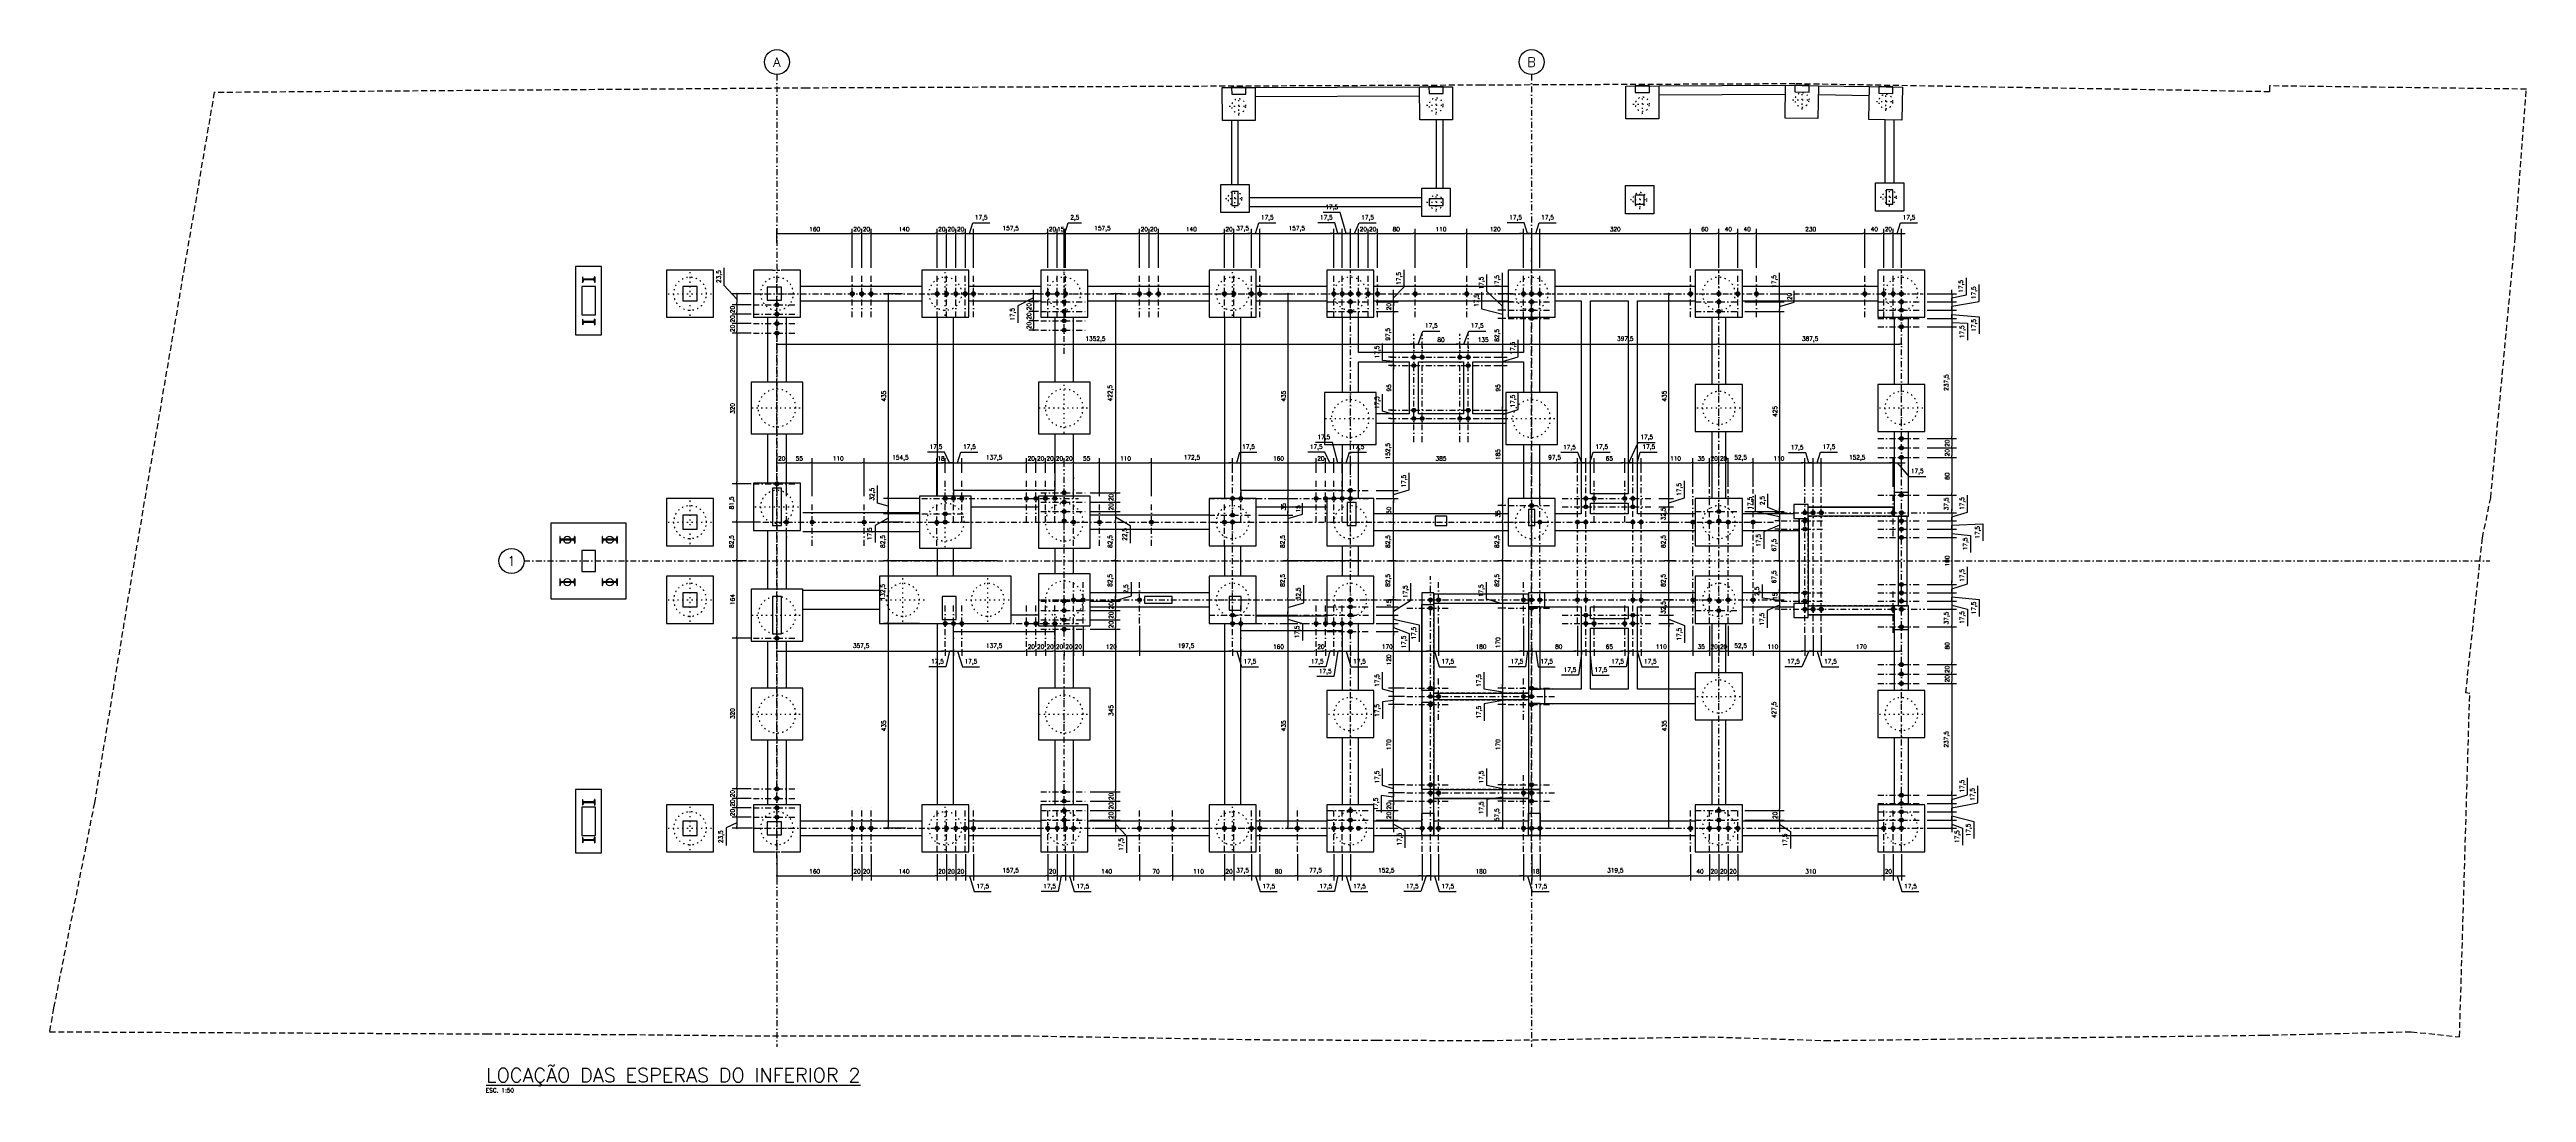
# Model space of a CAD drawing. Extents: x 26375 to 53850, y -1187 to 1911.
# Drawn here: x 26375 to 31635, y -495 to 1719 of the extents above; entities that cross this region are included whole.
import ezdxf
from ezdxf.enums import TextEntityAlignment as Align

# ---------------------------------------------------------------- set-up
doc = ezdxf.new("R2010")
doc.units = 0
doc.header["$LTSCALE"] = 25
for name, pattern in [('DASHDOT', [1, 0.5, -0.25, 0, -0.25]), ('DASHED2', [0.375, 0.25, -0.125]), ('ESTILO_TQS_0001', [0.45, 0.3, -0.15]), ('ESTILO_TQS_0002', [0.4, 0.1, -0.3])]:
    doc.linetypes.add(name, pattern=pattern)
for name, color, linetype in [('COTA', 1, 'Continuous'), ('EIXO_AUXILIAR', 1, 'DASHDOT'), ('EIXOS', 1, 'DASHDOT'), ('FERRO', 4, 'Continuous'), ('H7', 1, 'Continuous'), ('IND-EIXOS', 2, 'Continuous'), ('PROJ', 252, 'Continuous'), ('T4', 6, 'Continuous'), ('TERRENO', 1, 'Continuous'), ('TEXT-EIXOS', 3, 'Continuous'), ('TEXTO', 3, 'Continuous')]:
    doc.layers.add(name, color=color, linetype=linetype)
doc.styles.add('COTA', font='romans.shx')
doc.styles.get("Standard").update_dxf_attribs({"font": 'romans.shx'})
doc.styles.add('TEXTO1', font='romans.shx', dxfattribs={"height": 9})
doc.styles.add('Texto4', font='romans.shx', dxfattribs={"height": 30})
doc.dimstyles.new('forma', dxfattribs={"dimtxt": 1.8, "dimasz": 0.8, "dimexe": 2, "dimexo": 1, "dimgap": 1, "dimtad": 1, "dimdec": 1, "dimzin": 9, "dimtxsty": 'COTA', "dimblk1": 'DOT', "dimblk2": 'DOT', "dimsah": 1, "dimcen": 0, "dimdle": 1, "dimclrd": 256, "dimclre": 256, "dimclrt": 2, "dimadec": 0, "dimazin": 0, "dimtfac": 1, "dimtdec": 0, "dimtmove": 0, "dimatfit": 3, "dimfxl": 1, "dimtolj": 1, "dimtzin": 0, "dimarcsym": 0})

# ---------------------------------------------------------------- blocks, each defined once
blk = doc.blocks.new('GR-0909')
at = {"layer": 'H7'}
blk.add_hatch(color=256, dxfattribs=at).paths.add_polyline_path([(4, 0, 1), (-4, 0, 1)])
at = {"layer": 'FERRO', "linetype": 'Continuous'}
blk.add_circle((0, 0), 4, dxfattribs=at)
blk = doc.blocks.new('GR-1409')
at = {"layer": 'H7'}
blk.add_hatch(color=256, dxfattribs=at).paths.add_polyline_path([(-4, 0, 1), (4, 0, 1)])
at = {"layer": 'FERRO', "linetype": 'Continuous'}
blk.add_circle((0, 0), 4, dxfattribs=at)
blk = doc.blocks.new('GR-1414')
at = {"layer": 'H7'}
blk.add_hatch(color=256, dxfattribs=at).paths.add_polyline_path([(4, 0, 1), (-4, 0, 1)])
at = {"layer": 'FERRO', "linetype": 'Continuous'}
blk.add_circle((0, 0), 4, dxfattribs=at)
blk = doc.blocks.new('PROJ-FUND')
at = {"layer": 'PROJ'}
for p, q in [((28865.3, 1638.1), (28935.3, 1638.4)), ((28865.6, 1568.1), (28865.3, 1638.1)), ((28935.3, 1638.4), (29284.3, 1639.8)), ((28935.3, 1638.4), (28935.6, 1568.4)), ((29284.3, 1639.8), (29354.3, 1640.1)), ((29284.6, 1569.8), (29284.3, 1639.8)), ((29354.3, 1640.1), (29354.6, 1570.1)), ((29722.3, 1641.6), (29792.3, 1641.9)), ((29722.6, 1571.6), (29722.3, 1641.6)), ((29772.3, 1641.9), (29742.3, 1641.7)), ((29742.3, 1641.7), (29742.4, 1627.7)), ((29772.4, 1627.9), (29772.3, 1641.9)), ((29792.3, 1641.9), (30061.5, 1643.1)), ((29792.3, 1641.9), (29792.6, 1571.9)), ((30060.4, 1573.5), (30061.5, 1643.5)), ((30061.5, 1643.5), (30131.5, 1642.3)), ((30081.5, 1643.2), (30081.3, 1629.2)), ((30111.5, 1642.7), (30081.5, 1643.2)), ((30111.3, 1628.7), (30111.5, 1642.7)), ((30131.5, 1642.3), (30130.3, 1572.3)), ((30131.5, 1642.3), (30239.6, 1640.5)), ((30238.5, 1570.5), (30239.6, 1640.5)), ((30239.6, 1640.5), (30309.6, 1639.4)), ((30259.6, 1640.2), (30259.4, 1626.2)), ((30289.6, 1639.7), (30259.6, 1640.2)), ((30289.4, 1625.7), (30289.6, 1639.7)), ((30309.6, 1639.4), (30308.4, 1569.4)), ((28935.4, 1619.3), (29284.4, 1620.8)), ((29742.4, 1627.7), (29772.4, 1627.9)), ((29792.4, 1622.9), (30061.2, 1624.1)), ((30081.3, 1629.2), (30111.3, 1628.7)), ((30131.2, 1623.3), (30239.3, 1621.5)), ((30259.4, 1626.2), (30289.4, 1625.7)), ((28935.6, 1568.4), (28865.6, 1568.1)), ((28885.4, 1432.8), (28885.4, 1568.1)), ((28899.4, 1432.8), (28899.4, 1568.2)), ((29354.6, 1570.1), (29284.6, 1569.8)), ((29320.4, 1424.8), (29320.4, 1569.9)), ((29334.4, 1424.8), (29334.4, 1570)), ((29792.6, 1571.9), (29722.6, 1571.6)), ((30130.3, 1572.3), (30060.4, 1573.5)), ((30308.4, 1569.4), (30238.5, 1570.5)), ((30272.9, 1435.9), (30272.9, 1569.9)), ((30291.9, 1435.9), (30291.9, 1569.7)), ((28862.4, 1372.8), (28862.4, 1432.8)), ((28862.4, 1432.8), (28922.4, 1432.8)), ((28922.4, 1432.8), (28922.4, 1372.8)), ((29289.4, 1364.8), (29289.4, 1424.8)), ((29289.4, 1424.8), (29349.4, 1424.8)), ((29349.4, 1424.8), (29349.4, 1364.8)), ((29721.9, 1370.4), (29721.9, 1430.4)), ((29721.9, 1430.4), (29781.9, 1430.4)), ((29781.9, 1430.4), (29781.9, 1370.4)), ((30252.4, 1375.9), (30252.4, 1435.9)), ((30252.4, 1435.9), (30312.4, 1435.9)), ((30289.4, 1420.9), (30275.4, 1420.9)), ((30275.4, 1420.9), (30275.4, 1390.9)), ((30289.4, 1390.9), (30289.4, 1420.9)), ((30312.4, 1435.9), (30312.4, 1375.9)), ((28922.4, 1372.8), (28862.4, 1372.8)), ((29289.4, 1404.3), (28922.4, 1404.3)), ((29289.4, 1385.3), (28922.4, 1385.3)), ((29781.9, 1370.4), (29721.9, 1370.4)), ((29761.4, 1409.9), (29742.4, 1409.9)), ((29742.4, 1409.9), (29742.4, 1390.9)), ((29742.4, 1390.9), (29761.4, 1390.9)), ((29761.4, 1390.9), (29761.4, 1409.9)), ((30312.4, 1375.9), (30252.4, 1375.9)), ((30275.4, 1390.9), (30289.4, 1390.9)), ((29349.4, 1364.8), (29289.4, 1364.8)), ((28227.4, 1215.6), (27969.9, 1215.6)), ((28479.9, 1215.6), (28327.4, 1215.6)), ((28837.4, 1215.6), (28579.9, 1215.6)), ((29087.4, 1215.6), (28937.4, 1215.6)), ((29472.4, 1215.6), (29187.4, 1215.6)), ((29637.4, 1215.6), (29572.4, 1215.6)), ((29737.4, 1215.6), (29637.4, 1215.6)), ((29751.9, 1215.6), (29737.4, 1215.6)), ((29869.9, 1215.6), (29751.9, 1215.6)), ((30257.4, 1215.6), (29969.9, 1215.6)), ((27969.9, 1185.6), (28227.4, 1185.6)), ((28327.4, 1185.6), (28479.9, 1185.6)), ((28579.9, 1185.6), (28837.4, 1185.6)), ((28937.4, 1185.6), (29087.4, 1185.6)), ((29187.4, 1185.6), (29472.4, 1185.6)), ((29572.4, 1185.6), (29627.4, 1185.6)), ((29627.4, 1185.6), (29627.4, 765.6)), ((29647.4, 1185.6), (29727.4, 1185.6)), ((29647.4, 775.6), (29647.4, 1185.6)), ((29727.4, 1185.6), (29727.4, 775.6)), ((29747.4, 1185.6), (29751.9, 1185.6)), ((29747.4, 765.6), (29747.4, 1185.6)), ((29751.9, 1185.6), (29869.9, 1185.6)), ((29969.9, 1185.6), (30257.4, 1185.6)), ((27899.9, 1150.6), (27899.9, 1013.1)), ((27939.9, 1013.1), (27939.9, 1150.6)), ((28259.9, 1150.6), (28259.9, 770.6)), ((28294.9, 783.1), (28294.9, 1150.6)), ((28509.9, 1150.6), (28509.9, 1013.1)), ((28549.9, 1013.1), (28549.9, 1150.6)), ((28869.9, 1150.6), (28869.9, 765.6)), ((28904.9, 783.1), (28904.9, 1150.6)), ((29119.9, 1150.6), (29119.9, 1065.6)), ((29154.9, 1075.6), (29154.9, 1150.6)), ((29504.9, 1150.6), (29504.9, 1075.6)), ((29539.9, 1065.6), (29539.9, 1150.6)), ((29904.9, 1150.6), (29904.9, 1008.1)), ((29934.9, 1008.1), (29934.9, 1150.6)), ((30292.4, 1150.6), (30292.4, 1008.1)), ((30322.4, 1008.1), (30322.4, 1150.6)), ((29119.9, 1065.6), (29119.9, 990.6)), ((29272.4, 1075.6), (29154.9, 1075.6)), ((29154.9, 990.6), (29154.9, 1055.6)), ((29154.9, 1055.6), (29262.4, 1055.6)), ((29262.4, 1055.6), (29262.4, 945.6)), ((29387.4, 1075.6), (29272.4, 1075.6)), ((29282.4, 1055.6), (29377.4, 1055.6)), ((29282.4, 945.6), (29282.4, 1055.6)), ((29377.4, 1055.6), (29377.4, 945.6)), ((29504.9, 1075.6), (29387.4, 1075.6)), ((29397.4, 1055.6), (29504.9, 1055.6)), ((29397.4, 945.6), (29397.4, 1055.6)), ((29504.9, 1055.6), (29504.9, 990.6)), ((29539.9, 990.6), (29539.9, 1065.6)), ((27899.9, 903.1), (27899.9, 798.1)), ((27939.9, 798.1), (27939.9, 903.1)), ((28509.9, 903.1), (28509.9, 783.1)), ((28549.9, 770.6), (28549.9, 903.1)), ((29262.4, 945.6), (29192.4, 945.6)), ((29192.4, 925.6), (29272.4, 925.6)), ((29272.4, 925.6), (29387.4, 925.6)), ((29377.4, 945.6), (29282.4, 945.6)), ((29387.4, 925.6), (29467.4, 925.6)), ((29467.4, 945.6), (29397.4, 945.6)), ((29904.9, 908.1), (29904.9, 765.6)), ((29934.9, 765.6), (29934.9, 908.1)), ((30292.4, 908.1), (30292.4, 778.6)), ((30322.4, 778.6), (30322.4, 908.1)), ((29119.9, 880.6), (29119.9, 783.1)), ((29154.9, 765.6), (29154.9, 880.6)), ((29504.9, 880.6), (29504.9, 765.6)), ((29539.9, 765.6), (29539.9, 880.6)), ((28509.9, 783.1), (28294.9, 783.1)), ((28294.9, 783.1), (28294.9, 770.6)), ((28332.4, 748.1), (28474.9, 748.1)), ((28509.9, 770.6), (28509.9, 783.1)), ((29119.9, 783.1), (28904.9, 783.1)), ((28904.9, 783.1), (28904.9, 765.6)), ((28937.4, 748.1), (29087.4, 748.1)), ((29119.9, 765.6), (29119.9, 783.1)), ((29149.4, 757.6), (29130.4, 757.6)), ((29130.4, 757.6), (29130.4, 708.6)), ((29149.4, 708.6), (29149.4, 757.6)), ((29529.4, 742.6), (29515.4, 742.6)), ((29515.4, 742.6), (29515.4, 708.6)), ((29529.4, 708.6), (29529.4, 742.6)), ((29627.4, 765.6), (29627.4, 733.1)), ((29727.4, 775.6), (29647.4, 775.6)), ((29647.4, 733.1), (29647.4, 755.6)), ((29647.4, 755.6), (29727.4, 755.6)), ((29727.4, 755.6), (29727.4, 733.1)), ((29747.4, 733.1), (29747.4, 765.6)), ((30292.4, 747.6), (30109.4, 747.6)), ((30109.4, 747.6), (30292.4, 747.6)), ((30109.4, 728.6), (30109.4, 747.6)), ((30292.4, 747.6), (30292.4, 728.6)), ((27899.9, 698.1), (27899.9, 573.1)), ((27939.9, 573.1), (27939.9, 698.1)), ((28222.4, 735.6), (27974.9, 735.6)), ((27974.9, 695.6), (28222.4, 695.6)), ((28837.4, 730.6), (28584.9, 730.6)), ((28584.9, 700.6), (28837.4, 700.6)), ((29130.4, 708.6), (29149.4, 708.6)), ((29472.4, 733.1), (29187.4, 733.1)), ((29187.4, 698.1), (29472.4, 698.1)), ((29342.4, 728.6), (29317.4, 728.6)), ((29317.4, 728.6), (29317.4, 708.6)), ((29317.4, 708.6), (29342.4, 708.6)), ((29342.4, 708.6), (29342.4, 728.6)), ((29515.4, 708.6), (29529.4, 708.6)), ((29627.4, 733.1), (29572.4, 733.1)), ((29572.4, 698.1), (29637.4, 698.1)), ((29637.4, 698.1), (29737.4, 698.1)), ((29727.4, 733.1), (29647.4, 733.1)), ((29737.4, 698.1), (29869.9, 698.1)), ((29869.9, 733.1), (29747.4, 733.1)), ((30079.4, 733.1), (29969.9, 733.1)), ((29969.9, 698.1), (30090.4, 698.1)), ((30090.4, 723.1), (30090.4, 715.6)), ((30090.4, 723.1), (30090.4, 698.1)), ((30090.4, 723.1), (30109.4, 723.1)), ((30090.4, 543.1), (30090.4, 723.1)), ((30090.4, 698.1), (30090.4, 565.6)), ((30292.4, 728.6), (30109.4, 728.6)), ((30109.4, 723.1), (30109.4, 543.1)), ((30319.4, 728.6), (30300.4, 728.6)), ((30300.4, 728.6), (30300.4, 537.6)), ((30319.4, 537.6), (30319.4, 728.6)), ((30319.4, 537.6), (30319.4, 728.6)), ((28259.9, 660.6), (28259.9, 600.6)), ((28294.9, 600.6), (28294.9, 660.6)), ((28509.9, 660.6), (28509.9, 605.6)), ((28549.9, 605.6), (28549.9, 660.6)), ((28869.9, 665.6), (28869.9, 600.6)), ((28904.9, 600.6), (28904.9, 665.6)), ((29119.9, 665.6), (29119.9, 600.6)), ((29154.9, 600.6), (29154.9, 665.6)), ((28137.4, 570.6), (27974.9, 570.6)), ((27974.9, 530.6), (28137.4, 530.6)), ((28729.9, 565.6), (28584.9, 565.6)), ((28584.9, 535.6), (28729.9, 535.6)), ((28837.4, 565.6), (28729.9, 565.6)), ((28729.9, 535.6), (28837.4, 535.6)), ((29289.4, 540.6), (29289.4, 358.1)), ((29289.4, 540.6), (29314.4, 540.6)), ((29289.4, 358.1), (29289.4, 540.6)), ((29515.4, 562.6), (29314.4, 562.6)), ((29314.4, 562.6), (29314.4, 543.6)), ((29515.4, 562.6), (29314.4, 562.6)), ((29314.4, 543.6), (29515.4, 543.6)), ((29314.4, 540.6), (29314.4, 358.1)), ((29515.4, 543.6), (29515.4, 562.6)), ((29540.4, 535.6), (29515.4, 535.6)), ((29515.4, 535.6), (29515.4, 360.6)), ((29540.4, 360.6), (29540.4, 535.6)), ((29540.4, 360.6), (29540.4, 535.6)), ((29637.4, 565.6), (29550.4, 565.6)), ((29550.4, 535.6), (29627.4, 535.6)), ((29627.4, 535.6), (29627.4, 500.6)), ((29737.4, 565.6), (29637.4, 565.6)), ((29647.4, 535.6), (29727.4, 535.6)), ((29647.4, 510.6), (29647.4, 535.6)), ((29727.4, 535.6), (29727.4, 510.6)), ((29869.9, 565.6), (29737.4, 565.6)), ((29747.4, 535.6), (29869.9, 535.6)), ((29747.4, 500.6), (29747.4, 535.6)), ((30090.4, 565.6), (29969.9, 565.6)), ((29969.9, 535.6), (30079.4, 535.6)), ((30090.4, 543.1), (30090.4, 565.6)), ((30090.4, 550.6), (30090.4, 543.1)), ((30109.4, 543.1), (30090.4, 543.1)), ((30109.4, 537.6), (30292.4, 537.6)), ((30109.4, 518.6), (30109.4, 537.6)), ((30292.4, 537.6), (30292.4, 518.6)), ((30300.4, 537.6), (30319.4, 537.6)), ((28259.9, 500.6), (28259.9, 115.6)), ((28294.9, 483.1), (28294.9, 500.6)), ((28294.9, 115.6), (28294.9, 483.1)), ((28294.9, 483.1), (28509.9, 483.1)), ((28474.9, 518.1), (28417.4, 518.1)), ((28509.9, 495.6), (28509.9, 483.1)), ((28509.9, 483.1), (28509.9, 363.1)), ((28549.9, 363.1), (28549.9, 495.6)), ((28869.9, 500.6), (28869.9, 115.6)), ((28904.9, 485.6), (28904.9, 500.6)), ((28904.9, 115.6), (28904.9, 485.6)), ((28904.9, 485.6), (29119.9, 485.6)), ((29087.4, 515.6), (28937.4, 515.6)), ((29119.9, 500.6), (29119.9, 485.6)), ((29119.9, 485.6), (29119.9, 358.1)), ((29154.9, 358.1), (29154.9, 500.6)), ((29627.4, 500.6), (29627.4, 360.6)), ((29727.4, 510.6), (29647.4, 510.6)), ((29647.4, 360.6), (29647.4, 490.6)), ((29647.4, 490.6), (29727.4, 490.6)), ((29727.4, 490.6), (29727.4, 360.6)), ((29747.4, 360.6), (29747.4, 500.6)), ((29904.9, 500.6), (29904.9, 395.6)), ((29934.9, 395.6), (29934.9, 500.6)), ((30109.4, 518.6), (30292.4, 518.6)), ((30292.4, 518.6), (30109.4, 518.6)), ((30292.4, 487.6), (30292.4, 358.1)), ((30322.4, 358.1), (30322.4, 487.6)), ((27899.9, 463.1), (27899.9, 363.1)), ((27939.9, 363.1), (27939.9, 463.1)), ((29314.4, 358.1), (29289.4, 358.1)), ((29289.4, 333.1), (29289.4, 147.6)), ((29289.4, 333.1), (29314.4, 333.1)), ((29289.4, 147.6), (29289.4, 333.1)), ((29314.4, 352.6), (29515.4, 352.6)), ((29314.4, 338.6), (29314.4, 352.6)), ((29515.4, 338.6), (29314.4, 338.6)), ((29314.4, 333.1), (29314.4, 147.6)), ((29515.4, 360.6), (29540.4, 360.6)), ((29515.4, 352.6), (29515.4, 338.6)), ((29540.4, 330.6), (29515.4, 330.6)), ((29515.4, 330.6), (29515.4, 147.6)), ((29540.4, 147.6), (29540.4, 330.6)), ((29540.4, 147.6), (29540.4, 330.6)), ((29627.4, 360.6), (29550.4, 360.6)), ((29550.4, 330.6), (29637.4, 330.6)), ((29637.4, 330.6), (29737.4, 330.6)), ((29727.4, 360.6), (29647.4, 360.6)), ((29737.4, 330.6), (29869.9, 330.6)), ((29869.9, 360.6), (29747.4, 360.6)), ((29904.9, 295.6), (29904.9, 115.6)), ((29934.9, 115.6), (29934.9, 295.6)), ((27899.9, 253.1), (27899.9, 115.6)), ((27939.9, 115.6), (27939.9, 253.1)), ((28509.9, 253.1), (28509.9, 115.6)), ((28549.9, 115.6), (28549.9, 253.1)), ((29119.9, 258.1), (29119.9, 115.6)), ((29154.9, 115.6), (29154.9, 258.1)), ((30292.4, 258.1), (30292.4, 115.6)), ((30322.4, 115.6), (30322.4, 258.1)), ((29314.4, 147.6), (29289.4, 147.6)), ((29314.4, 147.6), (29515.4, 147.6)), ((29314.4, 128.6), (29314.4, 147.6)), ((29314.4, 128.6), (29515.4, 128.6)), ((29515.4, 128.6), (29314.4, 128.6)), ((29515.4, 147.6), (29515.4, 128.6)), ((29515.4, 147.6), (29540.4, 147.6)), ((28227.4, 80.6), (27969.9, 80.6)), ((28479.9, 80.6), (28327.4, 80.6)), ((28837.4, 80.6), (28579.9, 80.6)), ((29087.4, 80.6), (28937.4, 80.6)), ((29289.4, 80.6), (29187.4, 80.6)), ((29289.4, 97.6), (29289.4, 80.6)), ((29289.4, 97.6), (29314.4, 97.6)), ((29289.4, 50.6), (29289.4, 97.6)), ((29289.4, 50.6), (29289.4, 80.6)), ((29314.4, 80.6), (29314.4, 97.6)), ((29314.4, 97.6), (29314.4, 50.6)), ((29515.4, 80.6), (29314.4, 80.6)), ((29314.4, 50.6), (29314.4, 80.6)), ((29515.4, 97.6), (29515.4, 80.6)), ((29515.4, 97.6), (29540.4, 97.6)), ((29515.4, 50.6), (29515.4, 97.6)), ((29515.4, 50.6), (29515.4, 80.6)), ((29540.4, 80.6), (29540.4, 97.6)), ((29540.4, 97.6), (29540.4, 50.6)), ((29869.9, 80.6), (29540.4, 80.6)), ((29540.4, 50.6), (29540.4, 80.6)), ((30257.4, 80.6), (29969.9, 80.6)), ((27969.9, 50.6), (28227.4, 50.6)), ((28327.4, 50.6), (28479.9, 50.6)), ((28579.9, 50.6), (28837.4, 50.6)), ((28937.4, 50.6), (29087.4, 50.6)), ((29187.4, 50.6), (29301.9, 50.6)), ((29314.4, 50.6), (29289.4, 50.6)), ((29301.9, 50.6), (29527.9, 50.6)), ((29540.4, 50.6), (29515.4, 50.6)), ((29527.9, 50.6), (29869.9, 50.6)), ((29969.9, 50.6), (30257.4, 50.6))]:
    blk.add_line(p, q, dxfattribs=at)
at = {"layer": 'PROJ', "linetype": 'Continuous'}
for p, q in [((28915.3, 1638.3), (28885.3, 1638.1)), ((28885.3, 1638.1), (28885.4, 1624.1)), ((28915.4, 1624.3), (28915.3, 1638.3)), ((29334.3, 1640), (29304.3, 1639.9)), ((29304.3, 1639.9), (29304.4, 1625.9)), ((29334.4, 1626), (29334.3, 1640)), ((28885.4, 1624.1), (28915.4, 1624.3)), ((29304.4, 1625.9), (29334.4, 1626)), ((28899.4, 1417.8), (28885.4, 1417.8)), ((28885.4, 1417.8), (28885.4, 1387.8)), ((28885.4, 1387.8), (28899.4, 1387.8)), ((28899.4, 1387.8), (28899.4, 1417.8)), ((29334.4, 1401.8), (29304.4, 1401.8)), ((29304.4, 1401.8), (29304.4, 1387.8)), ((29304.4, 1387.8), (29334.4, 1387.8)), ((29334.4, 1387.8), (29334.4, 1401.8)), ((27547.4, 1258.1), (27492.4, 1258.1)), ((27492.4, 1258.1), (27492.4, 1113.1)), ((27534.4, 1215.6), (27505.4, 1215.6)), ((27505.4, 1215.6), (27505.4, 1155.6)), ((27506.9, 1236.6), (27506.9, 1224.5)), ((27508.1, 1232.3), (27507.5, 1236)), ((27508.1, 1228.9), (27507.5, 1225.2)), ((27530.7, 1231.4), (27509.1, 1231.4)), ((27530.7, 1229.8), (27509.1, 1229.8)), ((27531.7, 1232.3), (27532.3, 1236)), ((27531.7, 1228.9), (27532.3, 1225.2)), ((27532.9, 1236.6), (27532.9, 1224.5)), ((27534.4, 1155.6), (27534.4, 1215.6)), ((27547.4, 1113.1), (27547.4, 1258.1)), ((27785.4, 1250.6), (27685.4, 1250.6)), ((27685.4, 1250.6), (27685.4, 1150.6)), ((27750.4, 1215.6), (27720.4, 1215.6)), ((27720.4, 1215.6), (27720.4, 1185.6)), ((27750.4, 1185.6), (27750.4, 1215.6)), ((27785.4, 1150.6), (27785.4, 1250.6)), ((27910.4, 1250.6), (27869.9, 1250.6)), ((27869.9, 1250.6), (27869.9, 1150.6)), ((27929.4, 1214.6), (27899.4, 1214.6)), ((27899.4, 1214.6), (27899.4, 1186.6)), ((27969.9, 1250.6), (27929.4, 1250.6)), ((27929.4, 1186.6), (27929.4, 1214.6)), ((27969.9, 1150.6), (27969.9, 1250.6)), ((28327.4, 1250.6), (28227.4, 1250.6)), ((28227.4, 1250.6), (28227.4, 1150.6)), ((28327.4, 1150.6), (28327.4, 1250.6)), ((28579.9, 1250.6), (28479.9, 1250.6)), ((28479.9, 1250.6), (28479.9, 1150.6)), ((28579.9, 1150.6), (28579.9, 1250.6)), ((28937.4, 1250.6), (28837.4, 1250.6)), ((28837.4, 1250.6), (28837.4, 1150.6)), ((28937.4, 1150.6), (28937.4, 1250.6)), ((29187.4, 1250.6), (29087.4, 1250.6)), ((29087.4, 1250.6), (29087.4, 1150.6)), ((29187.4, 1150.6), (29187.4, 1250.6)), ((29572.4, 1250.6), (29472.4, 1250.6)), ((29472.4, 1250.6), (29472.4, 1150.6)), ((29572.4, 1150.6), (29572.4, 1250.6)), ((29969.9, 1250.6), (29869.9, 1250.6)), ((29869.9, 1250.6), (29869.9, 1150.6)), ((29969.9, 1150.6), (29969.9, 1250.6)), ((30357.4, 1250.6), (30257.4, 1250.6)), ((30257.4, 1250.6), (30257.4, 1150.6)), ((30357.4, 1150.6), (30357.4, 1250.6)), ((27720.4, 1185.6), (27750.4, 1185.6)), ((27899.4, 1186.6), (27929.4, 1186.6)), ((27492.4, 1113.1), (27547.4, 1113.1)), ((27505.4, 1155.6), (27534.4, 1155.6)), ((27506.9, 1146.6), (27506.9, 1134.5)), ((27508.1, 1142.3), (27507.5, 1146)), ((27508.1, 1138.9), (27507.5, 1135.2)), ((27530.7, 1141.4), (27509.1, 1141.4)), ((27530.7, 1139.8), (27509.1, 1139.8)), ((27531.7, 1142.3), (27532.3, 1146)), ((27531.7, 1138.9), (27532.3, 1135.2)), ((27532.9, 1146.6), (27532.9, 1134.5)), ((27685.4, 1150.6), (27785.4, 1150.6)), ((27869.9, 1150.6), (27969.9, 1150.6)), ((28227.4, 1150.6), (28327.4, 1150.6)), ((28479.9, 1150.6), (28579.9, 1150.6)), ((28837.4, 1150.6), (28937.4, 1150.6)), ((29087.4, 1150.6), (29187.4, 1150.6)), ((29472.4, 1150.6), (29572.4, 1150.6)), ((29869.9, 1150.6), (29969.9, 1150.6)), ((30257.4, 1150.6), (30357.4, 1150.6)), ((27974.9, 1013.1), (27864.9, 1013.1)), ((27864.9, 1013.1), (27864.9, 903.1)), ((27974.9, 903.1), (27974.9, 1013.1)), ((28584.9, 1013.1), (28474.9, 1013.1)), ((28474.9, 1013.1), (28474.9, 903.1)), ((28584.9, 903.1), (28584.9, 1013.1)), ((29969.9, 1008.1), (29869.9, 1008.1)), ((29869.9, 1008.1), (29869.9, 908.1)), ((29969.9, 908.1), (29969.9, 1008.1)), ((30357.4, 1008.1), (30257.4, 1008.1)), ((30257.4, 1008.1), (30257.4, 908.1)), ((30357.4, 908.1), (30357.4, 1008.1)), ((29192.4, 990.6), (29082.4, 990.6)), ((29082.4, 990.6), (29082.4, 880.6)), ((29192.4, 880.6), (29192.4, 990.6)), ((29577.4, 990.6), (29467.4, 990.6)), ((29467.4, 990.6), (29467.4, 880.6)), ((29577.4, 880.6), (29577.4, 990.6)), ((27864.9, 903.1), (27974.9, 903.1)), ((28474.9, 903.1), (28584.9, 903.1)), ((29869.9, 908.1), (29969.9, 908.1)), ((30257.4, 908.1), (30357.4, 908.1)), ((29082.4, 880.6), (29192.4, 880.6)), ((29467.4, 880.6), (29577.4, 880.6)), ((27969.9, 798.1), (27869.9, 798.1)), ((27869.9, 798.1), (27869.9, 698.1)), ((27969.9, 698.1), (27969.9, 798.1)), ((27785.4, 765.6), (27685.4, 765.6)), ((27685.4, 765.6), (27685.4, 665.6)), ((27785.4, 665.6), (27785.4, 765.6)), ((27929.4, 787.6), (27910.4, 787.6)), ((27910.4, 787.6), (27910.4, 708.6)), ((27929.4, 708.6), (27929.4, 787.6)), ((28332.4, 770.6), (28222.4, 770.6)), ((28222.4, 770.6), (28222.4, 660.6)), ((28332.4, 660.6), (28332.4, 770.6)), ((28584.9, 770.6), (28474.9, 770.6)), ((28474.9, 770.6), (28474.9, 660.6)), ((28584.9, 660.6), (28584.9, 770.6)), ((28937.4, 765.6), (28837.4, 765.6)), ((28837.4, 765.6), (28837.4, 665.6)), ((28937.4, 665.6), (28937.4, 765.6)), ((29187.4, 765.6), (29087.4, 765.6)), ((29087.4, 765.6), (29087.4, 665.6)), ((29187.4, 665.6), (29187.4, 765.6)), ((29572.4, 765.6), (29472.4, 765.6)), ((29472.4, 765.6), (29472.4, 665.6)), ((29572.4, 665.6), (29572.4, 765.6)), ((29969.9, 765.6), (29869.9, 765.6)), ((29869.9, 765.6), (29869.9, 665.6)), ((29969.9, 665.6), (29969.9, 765.6)), ((30109.4, 753.1), (30079.4, 753.1)), ((30079.4, 753.1), (30079.4, 723.1)), ((30109.4, 723.1), (30109.4, 753.1)), ((30322.4, 778.6), (30292.4, 778.6)), ((30292.4, 778.6), (30292.4, 728.6)), ((30322.4, 728.6), (30322.4, 778.6)), ((27599.9, 713.1), (27439.9, 713.1)), ((27439.9, 713.1), (27439.9, 553.1)), ((27459, 685.4), (27459, 670.7)), ((27460.5, 680.1), (27459.8, 684.7)), ((27489.3, 680.1), (27490, 684.7)), ((27490.7, 685.4), (27490.7, 670.7)), ((27549, 685.4), (27549, 670.7)), ((27550.5, 680.1), (27549.8, 684.7)), ((27579.3, 680.1), (27580, 684.7)), ((27580.7, 685.4), (27580.7, 670.7)), ((27599.9, 553.1), (27599.9, 713.1)), ((27750.4, 730.6), (27720.4, 730.6)), ((27720.4, 730.6), (27720.4, 700.6)), ((27720.4, 700.6), (27750.4, 700.6)), ((27750.4, 700.6), (27750.4, 730.6)), ((27869.9, 698.1), (27969.9, 698.1)), ((27910.4, 708.6), (27929.4, 708.6)), ((30079.4, 723.1), (30109.4, 723.1)), ((30292.4, 728.6), (30322.4, 728.6)), ((27460.5, 676), (27459.8, 671.5)), ((27488, 679.1), (27461.7, 679.1)), ((27488, 677.1), (27461.7, 677.1)), ((27489.3, 676), (27490, 671.5)), ((27534.4, 655.1), (27505.4, 655.1)), ((27505.4, 655.1), (27505.4, 611.1)), ((27534.4, 611.1), (27534.4, 655.1)), ((27550.5, 676), (27549.8, 671.5)), ((27578, 679.1), (27551.7, 679.1)), ((27578, 677.1), (27551.7, 677.1)), ((27579.3, 676), (27580, 671.5)), ((27685.4, 665.6), (27785.4, 665.6)), ((28222.4, 660.6), (28332.4, 660.6)), ((28474.9, 660.6), (28584.9, 660.6)), ((28837.4, 665.6), (28937.4, 665.6)), ((29087.4, 665.6), (29187.4, 665.6)), ((29472.4, 665.6), (29572.4, 665.6)), ((29869.9, 665.6), (29969.9, 665.6)), ((27459, 595.4), (27459, 580.7)), ((27460.5, 590.1), (27459.8, 594.7)), ((27460.5, 586), (27459.8, 581.5)), ((27488, 589.1), (27461.7, 589.1)), ((27488, 587.1), (27461.7, 587.1)), ((27489.3, 590.1), (27490, 594.7)), ((27489.3, 586), (27490, 581.5)), ((27490.7, 595.4), (27490.7, 580.7)), ((27505.4, 611.1), (27534.4, 611.1)), ((27549, 595.4), (27549, 580.7)), ((27550.5, 590.1), (27549.8, 594.7)), ((27550.5, 586), (27549.8, 581.5)), ((27578, 589.1), (27551.7, 589.1)), ((27578, 587.1), (27551.7, 587.1)), ((27579.3, 590.1), (27580, 594.7)), ((27579.3, 586), (27580, 581.5)), ((27580.7, 595.4), (27580.7, 580.7)), ((27785.4, 600.6), (27685.4, 600.6)), ((27685.4, 600.6), (27685.4, 500.6)), ((27785.4, 500.6), (27785.4, 600.6)), ((28417.4, 600.6), (28137.4, 600.6)), ((28137.4, 600.6), (28137.4, 500.6)), ((28417.4, 500.6), (28417.4, 600.6)), ((28584.9, 605.6), (28474.9, 605.6)), ((28474.9, 605.6), (28474.9, 495.6)), ((28584.9, 495.6), (28584.9, 605.6)), ((28937.4, 600.6), (28837.4, 600.6)), ((28837.4, 600.6), (28837.4, 500.6)), ((28937.4, 500.6), (28937.4, 600.6)), ((29187.4, 600.6), (29087.4, 600.6)), ((29087.4, 600.6), (29087.4, 500.6)), ((29187.4, 500.6), (29187.4, 600.6)), ((29969.9, 600.6), (29869.9, 600.6)), ((29869.9, 600.6), (29869.9, 500.6)), ((29969.9, 500.6), (29969.9, 600.6)), ((27439.9, 553.1), (27599.9, 553.1)), ((27750.4, 565.6), (27720.4, 565.6)), ((27720.4, 565.6), (27720.4, 535.6)), ((27720.4, 535.6), (27750.4, 535.6)), ((27750.4, 535.6), (27750.4, 565.6)), ((27974.9, 573.1), (27864.9, 573.1)), ((27864.9, 573.1), (27864.9, 463.1)), ((27929.4, 557.6), (27910.4, 557.6)), ((27910.4, 557.6), (27910.4, 478.6)), ((27929.4, 478.6), (27929.4, 557.6)), ((27974.9, 463.1), (27974.9, 573.1)), ((28300.4, 557.6), (28270.4, 557.6)), ((28270.4, 557.6), (28270.4, 508.6)), ((28300.4, 508.6), (28300.4, 557.6)), ((28759.4, 557.6), (28700.4, 557.6)), ((28700.4, 557.6), (28700.4, 543.6)), ((28700.4, 543.6), (28759.4, 543.6)), ((28759.4, 543.6), (28759.4, 557.6)), ((28905.4, 557.6), (28880.4, 557.6)), ((28880.4, 557.6), (28880.4, 528.6)), ((28880.4, 528.6), (28905.4, 528.6)), ((28905.4, 528.6), (28905.4, 557.6)), ((29314.4, 565.6), (29289.4, 565.6)), ((29289.4, 565.6), (29289.4, 540.6)), ((29289.4, 540.6), (29314.4, 540.6)), ((29314.4, 540.6), (29314.4, 565.6)), ((29550.4, 565.6), (29515.4, 565.6)), ((29515.4, 565.6), (29515.4, 535.6)), ((29515.4, 535.6), (29550.4, 535.6)), ((29550.4, 535.6), (29550.4, 565.6)), ((30109.4, 543.1), (30079.4, 543.1)), ((30079.4, 543.1), (30079.4, 513.1)), ((30109.4, 513.1), (30109.4, 543.1)), ((30322.4, 537.6), (30292.4, 537.6)), ((30292.4, 537.6), (30292.4, 487.6)), ((30322.4, 487.6), (30322.4, 537.6)), ((27685.4, 500.6), (27785.4, 500.6)), ((27910.4, 478.6), (27929.4, 478.6)), ((28137.4, 500.6), (28417.4, 500.6)), ((28270.4, 508.6), (28300.4, 508.6)), ((28474.9, 495.6), (28584.9, 495.6)), ((28837.4, 500.6), (28937.4, 500.6)), ((29087.4, 500.6), (29187.4, 500.6)), ((29869.9, 500.6), (29969.9, 500.6)), ((30079.4, 513.1), (30109.4, 513.1)), ((30292.4, 487.6), (30322.4, 487.6)), ((27864.9, 463.1), (27974.9, 463.1)), ((29969.9, 395.6), (29869.9, 395.6)), ((29869.9, 395.6), (29869.9, 295.6)), ((29969.9, 295.6), (29969.9, 395.6)), ((27974.9, 363.1), (27864.9, 363.1)), ((27864.9, 363.1), (27864.9, 253.1)), ((27974.9, 253.1), (27974.9, 363.1)), ((28584.9, 363.1), (28474.9, 363.1)), ((28474.9, 363.1), (28474.9, 253.1)), ((28584.9, 253.1), (28584.9, 363.1)), ((29187.4, 358.1), (29087.4, 358.1)), ((29087.4, 358.1), (29087.4, 258.1)), ((29187.4, 258.1), (29187.4, 358.1)), ((29314.4, 358.1), (29289.4, 358.1)), ((29289.4, 358.1), (29289.4, 333.1)), ((29289.4, 333.1), (29314.4, 333.1)), ((29314.4, 333.1), (29314.4, 358.1)), ((29550.4, 360.6), (29515.4, 360.6)), ((29515.4, 360.6), (29515.4, 330.6)), ((29515.4, 330.6), (29550.4, 330.6)), ((29550.4, 330.6), (29550.4, 360.6)), ((30357.4, 358.1), (30257.4, 358.1)), ((30257.4, 358.1), (30257.4, 258.1)), ((30357.4, 258.1), (30357.4, 358.1)), ((29869.9, 295.6), (29969.9, 295.6)), ((27864.9, 253.1), (27974.9, 253.1)), ((28474.9, 253.1), (28584.9, 253.1)), ((29087.4, 258.1), (29187.4, 258.1)), ((30257.4, 258.1), (30357.4, 258.1)), ((27547.4, 148.1), (27492.4, 148.1)), ((27492.4, 148.1), (27492.4, 13.1)), ((27534.4, 110.6), (27505.4, 110.6)), ((27505.4, 110.6), (27505.4, 50.6)), ((27506.9, 126.6), (27506.9, 114.5)), ((27508.1, 122.3), (27507.5, 126)), ((27508.1, 118.9), (27507.5, 115.2)), ((27530.7, 121.4), (27509.1, 121.4)), ((27530.7, 119.8), (27509.1, 119.8)), ((27531.7, 122.3), (27532.3, 126)), ((27531.7, 118.9), (27532.3, 115.2)), ((27532.9, 126.6), (27532.9, 114.5)), ((27534.4, 50.6), (27534.4, 110.6)), ((27547.4, 13.1), (27547.4, 148.1)), ((27785.4, 115.6), (27685.4, 115.6)), ((27685.4, 115.6), (27685.4, 15.6)), ((27785.4, 15.6), (27785.4, 115.6)), ((27969.9, 115.6), (27869.9, 115.6)), ((27869.9, 115.6), (27869.9, 15.6)), ((27969.9, 15.6), (27969.9, 115.6)), ((28327.4, 115.6), (28227.4, 115.6)), ((28227.4, 115.6), (28227.4, 15.6)), ((28327.4, 15.6), (28327.4, 115.6)), ((28579.9, 115.6), (28479.9, 115.6)), ((28479.9, 115.6), (28479.9, 15.6)), ((28579.9, 15.6), (28579.9, 115.6)), ((28937.4, 115.6), (28837.4, 115.6)), ((28837.4, 115.6), (28837.4, 15.6)), ((28937.4, 15.6), (28937.4, 115.6)), ((29187.4, 115.6), (29087.4, 115.6)), ((29087.4, 115.6), (29087.4, 15.6)), ((29187.4, 15.6), (29187.4, 115.6)), ((29314.4, 147.6), (29289.4, 147.6)), ((29289.4, 147.6), (29289.4, 97.6)), ((29314.4, 97.6), (29314.4, 147.6)), ((29540.4, 147.6), (29515.4, 147.6)), ((29515.4, 147.6), (29515.4, 97.6)), ((29540.4, 97.6), (29540.4, 147.6)), ((29969.9, 115.6), (29869.9, 115.6)), ((29869.9, 115.6), (29869.9, 15.6)), ((29969.9, 15.6), (29969.9, 115.6)), ((30357.4, 115.6), (30257.4, 115.6)), ((30257.4, 115.6), (30257.4, 15.6)), ((30357.4, 15.6), (30357.4, 115.6)), ((27750.4, 80.6), (27720.4, 80.6)), ((27720.4, 80.6), (27720.4, 50.6)), ((27750.4, 50.6), (27750.4, 80.6)), ((27929.4, 79.6), (27899.4, 79.6)), ((27899.4, 79.6), (27899.4, 51.6)), ((27929.4, 51.6), (27929.4, 79.6)), ((29289.4, 97.6), (29314.4, 97.6)), ((29515.4, 97.6), (29540.4, 97.6)), ((27492.4, 13.1), (27547.4, 13.1)), ((27505.4, 50.6), (27534.4, 50.6)), ((27506.9, 46.6), (27506.9, 34.5)), ((27508.1, 42.3), (27507.5, 46)), ((27508.1, 38.9), (27507.5, 35.2)), ((27530.7, 41.4), (27509.1, 41.4)), ((27530.7, 39.8), (27509.1, 39.8)), ((27531.7, 42.3), (27532.3, 46)), ((27531.7, 38.9), (27532.3, 35.2)), ((27532.9, 46.6), (27532.9, 34.5)), ((27685.4, 15.6), (27785.4, 15.6)), ((27720.4, 50.6), (27750.4, 50.6)), ((27869.9, 15.6), (27910.4, 15.6)), ((27899.4, 51.6), (27929.4, 51.6)), ((27929.4, 15.6), (27969.9, 15.6)), ((28227.4, 15.6), (28327.4, 15.6)), ((28479.9, 15.6), (28579.9, 15.6)), ((28837.4, 15.6), (28937.4, 15.6)), ((29087.4, 15.6), (29187.4, 15.6)), ((29869.9, 15.6), (29969.9, 15.6)), ((30257.4, 15.6), (30357.4, 15.6))]:
    blk.add_line(p, q, dxfattribs=at)
at = {"layer": 'PROJ', "linetype": 'ESTILO_TQS_0002'}
for p, q in [((30096.4, 1591.9), (30096.4, 1631.9)), ((28880.3, 1599.1), (28920.3, 1599.1)), ((28900.3, 1579.1), (28900.3, 1619.1)), ((29299.4, 1601), (29339.4, 1601)), ((29319.4, 1581), (29319.4, 1621)), ((29737.4, 1602.8), (29777.4, 1602.8)), ((29757.4, 1582.8), (29757.4, 1622.8)), ((30076.4, 1611.9), (30116.4, 1611.9)), ((30254.4, 1608.9), (30294.4, 1608.9)), ((30274.4, 1588.9), (30274.4, 1628.9)), ((28892.4, 1382.8), (28892.4, 1422.8)), ((29751.9, 1380.4), (29751.9, 1420.4)), ((30282.4, 1385.9), (30282.4, 1425.9)), ((28872.4, 1402.8), (28912.4, 1402.8)), ((29299.4, 1394.8), (29339.4, 1394.8)), ((29319.4, 1374.8), (29319.4, 1414.8)), ((29731.9, 1400.4), (29771.9, 1400.4)), ((30262.4, 1405.9), (30302.4, 1405.9)), ((27735.4, 1153.9), (27735.4, 1247.2)), ((27919.9, 1153.9), (27919.9, 1247.2)), ((28277.4, 1153.9), (28277.4, 1247.2)), ((28529.9, 1153.9), (28529.9, 1247.2)), ((28887.4, 1153.9), (28887.4, 1247.2)), ((29137.4, 1153.9), (29137.4, 1247.2)), ((29522.4, 1153.9), (29522.4, 1247.2)), ((29919.9, 1153.9), (29919.9, 1247.2)), ((30307.4, 1153.9), (30307.4, 1247.2)), ((27688.7, 1200.6), (27782, 1200.6)), ((27873.2, 1200.6), (27966.5, 1200.6)), ((28230.7, 1200.6), (28324, 1200.6)), ((28483.2, 1200.6), (28576.5, 1200.6)), ((28840.7, 1200.6), (28934, 1200.6)), ((29090.7, 1200.6), (29184, 1200.6)), ((29475.7, 1200.6), (29569, 1200.6)), ((29873.2, 1200.6), (29966.5, 1200.6)), ((30260.7, 1200.6), (30354, 1200.6)), ((27919.9, 904.8), (27919.9, 1011.4)), ((28529.9, 904.8), (28529.9, 1011.4)), ((29919.9, 911.4), (29919.9, 1004.7)), ((30307.4, 911.4), (30307.4, 1004.7)), ((27866.6, 958.1), (27973.2, 958.1)), ((28476.6, 958.1), (28583.2, 958.1)), ((29137.4, 882.3), (29137.4, 988.9)), ((29522.4, 882.3), (29522.4, 988.9)), ((29873.2, 958.1), (29966.5, 958.1)), ((30260.7, 958.1), (30354, 958.1)), ((29084.1, 935.6), (29190.7, 935.6)), ((29469.1, 935.6), (29575.7, 935.6)), ((27919.9, 701.4), (27919.9, 794.7)), ((27735.4, 668.9), (27735.4, 762.2)), ((27873.2, 748.1), (27966.5, 748.1)), ((28277.4, 662.3), (28277.4, 768.9)), ((28529.9, 662.3), (28529.9, 768.9)), ((28887.4, 668.9), (28887.4, 762.2)), ((29137.4, 668.9), (29137.4, 762.2)), ((29522.4, 668.9), (29522.4, 762.2)), ((29919.9, 668.9), (29919.9, 762.2)), ((27688.7, 715.6), (27782, 715.6)), ((28224.1, 715.6), (28330.7, 715.6)), ((28476.6, 715.6), (28583.2, 715.6)), ((28840.7, 715.6), (28934, 715.6)), ((29090.7, 715.6), (29184, 715.6)), ((29475.7, 715.6), (29569, 715.6)), ((29873.2, 715.6), (29966.5, 715.6)), ((27735.4, 503.9), (27735.4, 597.2)), ((28187.4, 503.9), (28187.4, 597.2)), ((28367.4, 503.9), (28367.4, 597.2)), ((28529.9, 497.3), (28529.9, 603.9)), ((28887.4, 503.9), (28887.4, 597.2)), ((29137.4, 503.9), (29137.4, 597.2)), ((29919.9, 503.9), (29919.9, 597.2)), ((27688.7, 550.6), (27782, 550.6)), ((27919.9, 464.8), (27919.9, 571.4)), ((28140.7, 550.6), (28234, 550.6)), ((28320.7, 550.6), (28414, 550.6)), ((28476.6, 550.6), (28583.2, 550.6)), ((28840.7, 550.6), (28934, 550.6)), ((29090.7, 550.6), (29184, 550.6)), ((29873.2, 550.6), (29966.5, 550.6)), ((27866.6, 518.1), (27973.2, 518.1)), ((29919.9, 298.9), (29919.9, 392.2)), ((27919.9, 254.8), (27919.9, 361.4)), ((28529.9, 254.8), (28529.9, 361.4)), ((29137.4, 261.4), (29137.4, 354.7)), ((29873.2, 345.6), (29966.5, 345.6)), ((30307.4, 261.4), (30307.4, 354.7)), ((27866.6, 308.1), (27973.2, 308.1)), ((28476.6, 308.1), (28583.2, 308.1)), ((29090.7, 308.1), (29184, 308.1)), ((30260.7, 308.1), (30354, 308.1)), ((27735.4, 18.9), (27735.4, 112.2)), ((27919.9, 18.9), (27919.9, 112.2)), ((28277.4, 18.9), (28277.4, 112.2)), ((28529.9, 18.9), (28529.9, 112.2)), ((28887.4, 18.9), (28887.4, 112.2)), ((29137.4, 18.9), (29137.4, 112.2)), ((29919.9, 18.9), (29919.9, 112.2)), ((30307.4, 18.9), (30307.4, 112.2)), ((27688.7, 65.6), (27782, 65.6)), ((27873.2, 65.6), (27966.5, 65.6)), ((28230.7, 65.6), (28324, 65.6)), ((28483.2, 65.6), (28576.5, 65.6)), ((28840.7, 65.6), (28934, 65.6)), ((29090.7, 65.6), (29184, 65.6)), ((29873.2, 65.6), (29966.5, 65.6)), ((30260.7, 65.6), (30354, 65.6))]:
    blk.add_line(p, q, dxfattribs=at)
at = {"layer": 'PROJ', "linetype": 'DASHED2'}
for p, q in [((27910.4, 1250.6), (27929.4, 1250.6)), ((27910.4, 15.6), (27929.4, 15.6))]:
    blk.add_line(p, q, dxfattribs=at)
at = {"layer": 'PROJ', "linetype": 'ESTILO_TQS_0001'}
for p, q in [((30109.4, 728.6), (30292.4, 728.6)), ((30109.4, 715.6), (30109.4, 723.1)), ((30109.4, 550.6), (30109.4, 715.6)), ((30300.4, 728.6), (30300.4, 537.6)), ((29314.4, 543.6), (29515.4, 543.6)), ((29314.4, 358.1), (29314.4, 540.6)), ((29515.4, 535.6), (29515.4, 360.6)), ((30109.4, 543.1), (30109.4, 550.6)), ((30292.4, 537.6), (30109.4, 537.6)), ((29515.4, 352.6), (29314.4, 352.6)), ((29314.4, 338.6), (29515.4, 338.6)), ((29314.4, 147.6), (29314.4, 333.1)), ((29515.4, 330.6), (29515.4, 147.6)), ((29515.4, 147.6), (29314.4, 147.6))]:
    blk.add_line(p, q, dxfattribs=at)
at = {"layer": 'PROJ'}
for centre in [(27474.9, 678.1), (27564.9, 678.1), (27474.9, 588.1), (27564.9, 588.1)]:
    blk.add_circle(centre, 7.5, dxfattribs=at)
at = {"layer": 'PROJ', "linetype": 'Continuous'}
for centre, radius, start, end in [((27506.9, 1236), 0.614, 0, 90), ((27506.9, 1225.2), 0.614, 270, 0), ((27509.1, 1232.4), 1.02, 188.8418, 270), ((27509.1, 1228.7), 1.02, 90, 171.1582), ((27530.7, 1232.4), 1.02, 270, 351.1582), ((27530.7, 1228.7), 1.02, 8.8418, 90), ((27532.9, 1236), 0.614, 90, 180), ((27532.9, 1225.2), 0.614, 180, 270), ((27506.9, 1146), 0.614, 0, 90), ((27506.9, 1135.2), 0.614, 270, 0), ((27509.1, 1142.4), 1.02, 188.8418, 270), ((27509.1, 1138.7), 1.02, 90, 171.1582), ((27530.7, 1142.4), 1.02, 270, 351.1582), ((27530.7, 1138.7), 1.02, 8.8418, 90), ((27532.9, 1146), 0.614, 90, 180), ((27532.9, 1135.2), 0.614, 180, 270), ((27459, 684.7), 0.749, 0, 90), ((27490.7, 684.7), 0.749, 90, 180), ((27549, 684.7), 0.749, 0, 90), ((27580.7, 684.7), 0.749, 90, 180), ((27459, 671.5), 0.749, 270, 0), ((27461.7, 680.3), 1.25, 188.8418, 270), ((27461.7, 675.8), 1.25, 90, 171.1582), ((27488, 680.3), 1.25, 270, 351.1582), ((27488, 675.8), 1.25, 8.8418, 90), ((27490.7, 671.5), 0.749, 180, 270), ((27549, 671.5), 0.749, 270, 0), ((27551.7, 680.3), 1.25, 188.8418, 270), ((27551.7, 675.8), 1.25, 90, 171.1582), ((27578, 680.3), 1.25, 270, 351.1582), ((27578, 675.8), 1.25, 8.8418, 90), ((27580.7, 671.5), 0.749, 180, 270), ((27459, 594.7), 0.749, 0, 90), ((27459, 581.5), 0.749, 270, 0), ((27461.7, 590.3), 1.25, 188.8418, 270), ((27461.7, 585.8), 1.25, 90, 171.1582), ((27488, 590.3), 1.25, 270, 351.1582), ((27488, 585.8), 1.25, 8.8418, 90), ((27490.7, 594.7), 0.749, 90, 180), ((27490.7, 581.5), 0.749, 180, 270), ((27549, 594.7), 0.749, 0, 90), ((27549, 581.5), 0.749, 270, 0), ((27551.7, 590.3), 1.25, 188.8418, 270), ((27551.7, 585.8), 1.25, 90, 171.1582), ((27578, 590.3), 1.25, 270, 351.1582), ((27578, 585.8), 1.25, 8.8418, 90), ((27580.7, 594.7), 0.749, 90, 180), ((27580.7, 581.5), 0.749, 180, 270), ((27506.9, 126), 0.614, 0, 90), ((27506.9, 115.2), 0.614, 270, 0), ((27509.1, 122.4), 1.02, 188.8418, 270), ((27509.1, 118.7), 1.02, 90, 171.1582), ((27530.7, 122.4), 1.02, 270, 351.1582), ((27530.7, 118.7), 1.02, 8.8418, 90), ((27532.9, 126), 0.614, 90, 180), ((27532.9, 115.2), 0.614, 180, 270), ((27506.9, 46), 0.614, 0, 90), ((27506.9, 35.2), 0.614, 270, 0), ((27509.1, 42.4), 1.02, 188.8418, 270), ((27509.1, 38.7), 1.02, 90, 171.1582), ((27530.7, 42.4), 1.02, 270, 351.1582), ((27530.7, 38.7), 1.02, 8.8418, 90), ((27532.9, 46), 0.614, 90, 180), ((27532.9, 35.2), 0.614, 180, 270)]:
    blk.add_arc(centre, radius, start, end, dxfattribs=at)
at = {"layer": 'PROJ', "linetype": 'ESTILO_TQS_0002'}
for centre, major_axis, start_param, end_param in [((28900.3, 1599.1), (-10.6, 10.6), 3.926991, 10.210176), ((29319.4, 1601), (-10.6, 10.6), 3.926991, 10.210176), ((29757.4, 1602.8), (-10.6, 10.6), 3.926991, 10.210176), ((30096.4, 1611.9), (-10.6, 10.6), 3.926991, 10.210176), ((30274.4, 1608.9), (-10.6, 10.6), 3.926991, 10.210176), ((30282.4, 1405.9), (-10.6, 10.6), 3.926991, 10.210176), ((28892.4, 1402.8), (-10.6, 10.6), 3.926991, 10.210176), ((29319.4, 1394.8), (-10.6, 10.6), 3.926991, 10.210176), ((29751.9, 1400.4), (-10.6, 10.6), 3.926991, 10.210176), ((27735.4, 1200.6), (24.7, 24.7), 5.497787, 11.780972), ((27919.9, 1200.6), (24.7, 24.7), 5.497787, 11.780972), ((28277.4, 1200.6), (24.7, 24.7), 5.497787, 11.780972), ((28529.9, 1200.6), (24.7, 24.7), 5.497787, 11.780972), ((28887.4, 1200.6), (24.7, 24.7), 5.497787, 11.780972), ((29137.4, 1200.6), (24.7, 24.7), 5.497787, 11.780972), ((29522.4, 1200.6), (24.7, 24.7), 5.497787, 11.780972), ((29919.9, 1200.6), (24.7, 24.7), 5.497787, 11.780972), ((30307.4, 1200.6), (24.7, 24.7), 5.497787, 11.780972), ((27919.9, 958.1), (-28.3, 28.3), 3.926991, 10.210176), ((28529.9, 958.1), (-28.3, 28.3), 3.926991, 10.210176), ((29137.4, 935.6), (-28.3, 28.3), 3.926991, 10.210176), ((29522.4, 935.6), (-28.3, 28.3), 3.926991, 10.210176), ((29919.9, 958.1), (24.7, 24.7), 5.497787, 11.780972), ((30307.4, 958.1), (24.7, 24.7), 5.497787, 11.780972), ((27735.4, 715.6), (24.7, 24.7), 5.497787, 11.780972), ((27919.9, 748.1), (24.7, 24.7), 5.497787, 11.780972), ((28277.4, 715.6), (-28.3, 28.3), 3.926991, 10.210176), ((28529.9, 715.6), (-28.3, 28.3), 3.926991, 10.210176), ((28887.4, 715.6), (24.7, 24.7), 5.497787, 11.780972), ((29137.4, 715.6), (24.7, 24.7), 5.497787, 11.780972), ((29522.4, 715.6), (24.7, 24.7), 5.497787, 11.780972), ((29919.9, 715.6), (24.7, 24.7), 5.497787, 11.780972), ((27735.4, 550.6), (24.7, 24.7), 5.497787, 11.780972), ((28187.4, 550.6), (24.7, 24.7), 5.497787, 11.780972), ((28367.4, 550.6), (24.7, 24.7), 5.497787, 11.780972), ((28529.9, 550.6), (-28.3, 28.3), 3.926991, 10.210176), ((28887.4, 550.6), (24.7, 24.7), 5.497787, 11.780972), ((29137.4, 550.6), (24.7, 24.7), 5.497787, 11.780972), ((29919.9, 550.6), (24.7, 24.7), 5.497787, 11.780972), ((27919.9, 518.1), (-28.3, 28.3), 3.926991, 10.210176), ((29919.9, 345.6), (24.7, 24.7), 5.497787, 11.780972), ((27919.9, 308.1), (-28.3, 28.3), 3.926991, 10.210176), ((28529.9, 308.1), (-28.3, 28.3), 3.926991, 10.210176), ((29137.4, 308.1), (24.7, 24.7), 5.497787, 11.780972), ((30307.4, 308.1), (24.7, 24.7), 5.497787, 11.780972), ((27735.4, 65.6), (24.7, 24.7), 5.497787, 11.780972), ((27919.9, 65.6), (24.7, 24.7), 5.497787, 11.780972), ((28277.4, 65.6), (24.7, 24.7), 5.497787, 11.780972), ((28529.9, 65.6), (24.7, 24.7), 5.497787, 11.780972), ((28887.4, 65.6), (24.7, 24.7), 5.497787, 11.780972), ((29137.4, 65.6), (24.7, 24.7), 5.497787, 11.780972), ((29919.9, 65.6), (24.7, 24.7), 5.497787, 11.780972), ((30307.4, 65.6), (24.7, 24.7), 5.497787, 11.780972)]:
    blk.add_ellipse(centre, major_axis=major_axis, ratio=1, start_param=start_param, end_param=end_param, dxfattribs=at)
at = {"layer": 'PROJ'}
for p in [(27519.9, 1230.6), (27519.9, 1140.6), (27474.9, 678.1), (27564.9, 678.1), (27474.9, 588.1), (27564.9, 588.1), (27519.9, 120.6), (27519.9, 40.6)]:
    blk.add_point(p, dxfattribs=at)
blk = doc.blocks.new('_Dot')
at = {"color": 0, "linetype": 'ByBlock', "lineweight": -2}
blk.add_line((-0.5, 0), (-1, 0), dxfattribs=at)
at = {"color": 0, "linetype": 'ByBlock', "const_width": 0.5}
blk.add_lwpolyline([(-0.25, 0, 1), (0.25, 0, 1)], format="xyb", close=True, dxfattribs=at)
blk = doc.blocks.new('*D21')
at = {"layer": 'COTA', "lineweight": -2, "transparency": 16777216}
for p, q in [((27919.9, 1308.3), (27919.9, 1338.1)), ((27923.9, 1328.1), (28075.9, 1328.1)), ((28079.9, 1255.6), (28079.9, 1338.1))]:
    blk.add_line(p, q, dxfattribs=at)
at = {"layer": 'Defpoints', "color": 0, "transparency": 16777216}
for p in [(28079.9, 1328.1), (27919.9, 1303.3), (28079.9, 1250.6)]:
    blk.add_point(p, dxfattribs=at)
at = {"layer": 'COTA', "lineweight": -2, "transparency": 16777216, "xscale": 4, "yscale": 4, "zscale": 4, "rotation": 180}
blk.add_blockref('_Dot', (27919.9, 1328.1), dxfattribs=at)
at = {"layer": 'COTA', "lineweight": -2, "transparency": 16777216, "xscale": 4, "yscale": 4, "zscale": 4}
blk.add_blockref('_Dot', (28079.9, 1328.1), dxfattribs=at)
at = {"layer": 'COTA', "color": 2, "transparency": 16777216, "insert": (27999.9, 1337.6), "char_height": 9, "attachment_point": 5, "style": 'COTA'}
blk.add_mtext('\\A1;160 ', dxfattribs=at)
blk = doc.blocks.new('*D22')
at = {"layer": 'COTA', "lineweight": -2, "transparency": 16777216}
for p, q in [((28079.9, 1255.6), (28079.9, 1338.1)), ((28083.9, 1328.1), (28095.9, 1328.1)), ((28099.9, 1255.6), (28099.9, 1338.1))]:
    blk.add_line(p, q, dxfattribs=at)
at = {"layer": 'Defpoints', "color": 0, "transparency": 16777216}
for p in [(28099.9, 1328.1), (28079.9, 1250.6), (28099.9, 1250.6)]:
    blk.add_point(p, dxfattribs=at)
at = {"layer": 'COTA', "lineweight": -2, "transparency": 16777216, "xscale": 4, "yscale": 4, "zscale": 4, "rotation": 180}
blk.add_blockref('_Dot', (28079.9, 1328.1), dxfattribs=at)
at = {"layer": 'COTA', "lineweight": -2, "transparency": 16777216, "xscale": 4, "yscale": 4, "zscale": 4}
blk.add_blockref('_Dot', (28099.9, 1328.1), dxfattribs=at)
at = {"layer": 'COTA', "color": 2, "transparency": 16777216, "insert": (28089.9, 1337.6), "char_height": 9, "attachment_point": 5, "style": 'COTA'}
blk.add_mtext('\\A1;20 ', dxfattribs=at)
blk = doc.blocks.new('*D23')
at = {"layer": 'COTA', "lineweight": -2, "transparency": 16777216}
for p, q in [((28099.9, 1255.6), (28099.9, 1338.1)), ((28103.9, 1328.1), (28115.9, 1328.1)), ((28119.9, 1255.6), (28119.9, 1338.1))]:
    blk.add_line(p, q, dxfattribs=at)
at = {"layer": 'Defpoints', "color": 0, "transparency": 16777216}
for p in [(28119.9, 1328.1), (28099.9, 1250.6), (28119.9, 1250.6)]:
    blk.add_point(p, dxfattribs=at)
at = {"layer": 'COTA', "lineweight": -2, "transparency": 16777216, "xscale": 4, "yscale": 4, "zscale": 4, "rotation": 180}
blk.add_blockref('_Dot', (28099.9, 1328.1), dxfattribs=at)
at = {"layer": 'COTA', "lineweight": -2, "transparency": 16777216, "xscale": 4, "yscale": 4, "zscale": 4}
blk.add_blockref('_Dot', (28119.9, 1328.1), dxfattribs=at)
at = {"layer": 'COTA', "color": 2, "transparency": 16777216, "insert": (28109.9, 1337.6), "char_height": 9, "attachment_point": 5, "style": 'COTA'}
blk.add_mtext('\\A1;20 ', dxfattribs=at)
blk = doc.blocks.new('*D24')
at = {"layer": 'COTA', "lineweight": -2, "transparency": 16777216}
for p, q in [((28119.9, 1255.6), (28119.9, 1338.1)), ((28123.9, 1328.1), (28255.9, 1328.1)), ((28259.9, 1255.6), (28259.9, 1338.1))]:
    blk.add_line(p, q, dxfattribs=at)
at = {"layer": 'Defpoints', "color": 0, "transparency": 16777216}
for p in [(28259.9, 1328.1), (28119.9, 1250.6), (28259.9, 1250.6)]:
    blk.add_point(p, dxfattribs=at)
at = {"layer": 'COTA', "lineweight": -2, "transparency": 16777216, "xscale": 4, "yscale": 4, "zscale": 4, "rotation": 180}
blk.add_blockref('_Dot', (28119.9, 1328.1), dxfattribs=at)
at = {"layer": 'COTA', "lineweight": -2, "transparency": 16777216, "xscale": 4, "yscale": 4, "zscale": 4}
blk.add_blockref('_Dot', (28259.9, 1328.1), dxfattribs=at)
at = {"layer": 'COTA', "color": 2, "transparency": 16777216, "insert": (28189.9, 1337.6), "char_height": 9, "attachment_point": 5, "style": 'COTA'}
blk.add_mtext('\\A1;140 ', dxfattribs=at)
blk = doc.blocks.new('*D25')
at = {"layer": 'COTA', "lineweight": -2, "transparency": 16777216}
for p, q in [((28259.9, 1255.6), (28259.9, 1338.1)), ((28263.9, 1328.1), (28275.9, 1328.1)), ((28279.9, 1255.6), (28279.9, 1338.1))]:
    blk.add_line(p, q, dxfattribs=at)
at = {"layer": 'Defpoints', "color": 0, "transparency": 16777216}
for p in [(28279.9, 1328.1), (28259.9, 1250.6), (28279.9, 1250.6)]:
    blk.add_point(p, dxfattribs=at)
at = {"layer": 'COTA', "lineweight": -2, "transparency": 16777216, "xscale": 4, "yscale": 4, "zscale": 4, "rotation": 180}
blk.add_blockref('_Dot', (28259.9, 1328.1), dxfattribs=at)
at = {"layer": 'COTA', "lineweight": -2, "transparency": 16777216, "xscale": 4, "yscale": 4, "zscale": 4}
blk.add_blockref('_Dot', (28279.9, 1328.1), dxfattribs=at)
at = {"layer": 'COTA', "color": 2, "transparency": 16777216, "insert": (28269.9, 1337.6), "char_height": 9, "attachment_point": 5, "style": 'COTA'}
blk.add_mtext('\\A1;20 ', dxfattribs=at)
blk = doc.blocks.new('*D26')
at = {"layer": 'COTA', "lineweight": -2, "transparency": 16777216}
for p, q in [((28279.9, 1255.6), (28279.9, 1338.1)), ((28283.9, 1328.1), (28295.9, 1328.1)), ((28299.9, 1255.6), (28299.9, 1338.1))]:
    blk.add_line(p, q, dxfattribs=at)
at = {"layer": 'Defpoints', "color": 0, "transparency": 16777216}
for p in [(28299.9, 1328.1), (28279.9, 1250.6), (28299.9, 1250.6)]:
    blk.add_point(p, dxfattribs=at)
at = {"layer": 'COTA', "lineweight": -2, "transparency": 16777216, "xscale": 4, "yscale": 4, "zscale": 4, "rotation": 180}
blk.add_blockref('_Dot', (28279.9, 1328.1), dxfattribs=at)
at = {"layer": 'COTA', "lineweight": -2, "transparency": 16777216, "xscale": 4, "yscale": 4, "zscale": 4}
blk.add_blockref('_Dot', (28299.9, 1328.1), dxfattribs=at)
at = {"layer": 'COTA', "color": 2, "transparency": 16777216, "insert": (28289.9, 1337.6), "char_height": 9, "attachment_point": 5, "style": 'COTA'}
blk.add_mtext('\\A1;20 ', dxfattribs=at)
blk = doc.blocks.new('*D27')
at = {"layer": 'COTA', "lineweight": -2, "transparency": 16777216}
for p, q in [((28299.9, 1255.6), (28299.9, 1338.1)), ((28303.9, 1328.1), (28315.9, 1328.1)), ((28319.9, 1255.6), (28319.9, 1338.1))]:
    blk.add_line(p, q, dxfattribs=at)
at = {"layer": 'Defpoints', "color": 0, "transparency": 16777216}
for p in [(28319.9, 1328.1), (28299.9, 1250.6), (28319.9, 1250.6)]:
    blk.add_point(p, dxfattribs=at)
at = {"layer": 'COTA', "lineweight": -2, "transparency": 16777216, "xscale": 4, "yscale": 4, "zscale": 4, "rotation": 180}
blk.add_blockref('_Dot', (28299.9, 1328.1), dxfattribs=at)
at = {"layer": 'COTA', "lineweight": -2, "transparency": 16777216, "xscale": 4, "yscale": 4, "zscale": 4}
blk.add_blockref('_Dot', (28319.9, 1328.1), dxfattribs=at)
at = {"layer": 'COTA', "color": 2, "transparency": 16777216, "insert": (28309.9, 1337.6), "char_height": 9, "attachment_point": 5, "style": 'COTA'}
blk.add_mtext('\\A1;20 ', dxfattribs=at)
blk = doc.blocks.new('*D28')
at = {"layer": 'COTA', "lineweight": -2, "transparency": 16777216}
for p, q in [((28315.9, 1328.1), (28311.9, 1328.1)), ((28319.9, 1255.6), (28319.9, 1338.1)), ((28319.9, 1328.1), (28337.4, 1328.1)), ((28319.9, 1328.1), (28337.4, 1328.1)), ((28328.6, 1328.1), (28335.5, 1350.9)), ((28335.5, 1350.9), (28371.6, 1350.9)), ((28337.4, 1255.6), (28337.4, 1338.1)), ((28341.4, 1328.1), (28345.4, 1328.1))]:
    blk.add_line(p, q, dxfattribs=at)
at = {"layer": 'Defpoints', "color": 0, "transparency": 16777216}
for p in [(28337.4, 1328.1), (28319.9, 1250.6), (28337.4, 1250.6)]:
    blk.add_point(p, dxfattribs=at)
at = {"layer": 'COTA', "lineweight": -2, "transparency": 16777216, "xscale": 4, "yscale": 4, "zscale": 4}
blk.add_blockref('_Dot', (28319.9, 1328.1), dxfattribs=at)
at = {"layer": 'COTA', "lineweight": -2, "transparency": 16777216, "xscale": 4, "yscale": 4, "zscale": 4, "rotation": 180}
blk.add_blockref('_Dot', (28337.4, 1328.1), dxfattribs=at)
at = {"layer": 'COTA', "color": 2, "transparency": 16777216, "insert": (28353.6, 1361.3), "char_height": 9, "attachment_point": 5, "style": 'COTA'}
blk.add_mtext('\\A1;17,5 ', dxfattribs=at)
blk = doc.blocks.new('*D29')
at = {"layer": 'COTA', "lineweight": -2, "transparency": 16777216}
for p, q in [((28337.4, 1255.6), (28337.4, 1338.1)), ((28341.4, 1328.1), (28490.9, 1328.1)), ((28494.9, 1255.6), (28494.9, 1338.1))]:
    blk.add_line(p, q, dxfattribs=at)
at = {"layer": 'Defpoints', "color": 0, "transparency": 16777216}
for p in [(28494.9, 1328.1), (28337.4, 1250.6), (28494.9, 1250.6)]:
    blk.add_point(p, dxfattribs=at)
at = {"layer": 'COTA', "lineweight": -2, "transparency": 16777216, "xscale": 4, "yscale": 4, "zscale": 4, "rotation": 180}
blk.add_blockref('_Dot', (28337.4, 1328.1), dxfattribs=at)
at = {"layer": 'COTA', "lineweight": -2, "transparency": 16777216, "xscale": 4, "yscale": 4, "zscale": 4}
blk.add_blockref('_Dot', (28494.9, 1328.1), dxfattribs=at)
at = {"layer": 'COTA', "color": 2, "transparency": 16777216, "insert": (28416.1, 1338.4), "char_height": 9, "attachment_point": 5, "style": 'COTA'}
blk.add_mtext('\\A1;157,5 ', dxfattribs=at)
blk = doc.blocks.new('*D30')
at = {"layer": 'COTA', "lineweight": -2, "transparency": 16777216}
for p, q in [((28494.9, 1255.6), (28494.9, 1338.1)), ((28498.9, 1328.1), (28510.9, 1328.1)), ((28514.9, 1255.6), (28514.9, 1338.1))]:
    blk.add_line(p, q, dxfattribs=at)
at = {"layer": 'Defpoints', "color": 0, "transparency": 16777216}
for p in [(28514.9, 1328.1), (28494.9, 1250.6), (28514.9, 1250.6)]:
    blk.add_point(p, dxfattribs=at)
at = {"layer": 'COTA', "lineweight": -2, "transparency": 16777216, "xscale": 4, "yscale": 4, "zscale": 4, "rotation": 180}
blk.add_blockref('_Dot', (28494.9, 1328.1), dxfattribs=at)
at = {"layer": 'COTA', "lineweight": -2, "transparency": 16777216, "xscale": 4, "yscale": 4, "zscale": 4}
blk.add_blockref('_Dot', (28514.9, 1328.1), dxfattribs=at)
at = {"layer": 'COTA', "color": 2, "transparency": 16777216, "insert": (28504.9, 1337.6), "char_height": 9, "attachment_point": 5, "style": 'COTA'}
blk.add_mtext('\\A1;20 ', dxfattribs=at)
blk = doc.blocks.new('*D31')
at = {"layer": 'COTA', "lineweight": -2, "transparency": 16777216}
for p, q in [((28510.9, 1328.1), (28506.9, 1328.1)), ((28514.9, 1255.6), (28514.9, 1338.1)), ((28514.9, 1328.1), (28529.9, 1328.1)), ((28529.9, 1255.6), (28529.9, 1338.1)), ((28533.9, 1328.1), (28537.9, 1328.1))]:
    blk.add_line(p, q, dxfattribs=at)
at = {"layer": 'Defpoints', "color": 0, "transparency": 16777216}
for p in [(28529.9, 1328.1), (28514.9, 1250.6), (28529.9, 1250.6)]:
    blk.add_point(p, dxfattribs=at)
at = {"layer": 'COTA', "lineweight": -2, "transparency": 16777216, "xscale": 4, "yscale": 4, "zscale": 4}
blk.add_blockref('_Dot', (28514.9, 1328.1), dxfattribs=at)
at = {"layer": 'COTA', "lineweight": -2, "transparency": 16777216, "xscale": 4, "yscale": 4, "zscale": 4, "rotation": 180}
blk.add_blockref('_Dot', (28529.9, 1328.1), dxfattribs=at)
at = {"layer": 'COTA', "color": 2, "transparency": 16777216, "insert": (28522.4, 1337.6), "char_height": 9, "attachment_point": 5, "style": 'COTA'}
blk.add_mtext('\\A1;15 ', dxfattribs=at)
blk = doc.blocks.new('*D32')
at = {"layer": 'COTA', "lineweight": -2, "transparency": 16777216}
for p, q in [((28532.4, 1255.6), (28532.4, 1338.1)), ((28536.4, 1328.1), (28685.9, 1328.1)), ((28689.9, 1255.6), (28689.9, 1338.1))]:
    blk.add_line(p, q, dxfattribs=at)
at = {"layer": 'Defpoints', "color": 0, "transparency": 16777216}
for p in [(28689.9, 1328.1), (28532.4, 1250.6), (28689.9, 1250.6)]:
    blk.add_point(p, dxfattribs=at)
at = {"layer": 'COTA', "lineweight": -2, "transparency": 16777216, "xscale": 4, "yscale": 4, "zscale": 4, "rotation": 180}
blk.add_blockref('_Dot', (28532.4, 1328.1), dxfattribs=at)
at = {"layer": 'COTA', "lineweight": -2, "transparency": 16777216, "xscale": 4, "yscale": 4, "zscale": 4}
blk.add_blockref('_Dot', (28689.9, 1328.1), dxfattribs=at)
at = {"layer": 'COTA', "color": 2, "transparency": 16777216, "insert": (28611.1, 1338.4), "char_height": 9, "attachment_point": 5, "style": 'COTA'}
blk.add_mtext('\\A1;157,5 ', dxfattribs=at)
blk = doc.blocks.new('*D33')
at = {"layer": 'COTA', "lineweight": -2, "transparency": 16777216}
for p, q in [((28689.9, 1255.6), (28689.9, 1338.1)), ((28693.9, 1328.1), (28705.9, 1328.1)), ((28709.9, 1255.6), (28709.9, 1338.1))]:
    blk.add_line(p, q, dxfattribs=at)
at = {"layer": 'Defpoints', "color": 0, "transparency": 16777216}
for p in [(28709.9, 1328.1), (28689.9, 1250.6), (28709.9, 1250.6)]:
    blk.add_point(p, dxfattribs=at)
at = {"layer": 'COTA', "lineweight": -2, "transparency": 16777216, "xscale": 4, "yscale": 4, "zscale": 4, "rotation": 180}
blk.add_blockref('_Dot', (28689.9, 1328.1), dxfattribs=at)
at = {"layer": 'COTA', "lineweight": -2, "transparency": 16777216, "xscale": 4, "yscale": 4, "zscale": 4}
blk.add_blockref('_Dot', (28709.9, 1328.1), dxfattribs=at)
at = {"layer": 'COTA', "color": 2, "transparency": 16777216, "insert": (28699.9, 1337.6), "char_height": 9, "attachment_point": 5, "style": 'COTA'}
blk.add_mtext('\\A1;20 ', dxfattribs=at)
blk = doc.blocks.new('*D34')
at = {"layer": 'COTA', "lineweight": -2, "transparency": 16777216}
for p, q in [((28709.9, 1255.6), (28709.9, 1338.1)), ((28713.9, 1328.1), (28725.9, 1328.1)), ((28729.9, 1255.6), (28729.9, 1338.1))]:
    blk.add_line(p, q, dxfattribs=at)
at = {"layer": 'Defpoints', "color": 0, "transparency": 16777216}
for p in [(28729.9, 1328.1), (28709.9, 1250.6), (28729.9, 1250.6)]:
    blk.add_point(p, dxfattribs=at)
at = {"layer": 'COTA', "lineweight": -2, "transparency": 16777216, "xscale": 4, "yscale": 4, "zscale": 4, "rotation": 180}
blk.add_blockref('_Dot', (28709.9, 1328.1), dxfattribs=at)
at = {"layer": 'COTA', "lineweight": -2, "transparency": 16777216, "xscale": 4, "yscale": 4, "zscale": 4}
blk.add_blockref('_Dot', (28729.9, 1328.1), dxfattribs=at)
at = {"layer": 'COTA', "color": 2, "transparency": 16777216, "insert": (28719.9, 1337.6), "char_height": 9, "attachment_point": 5, "style": 'COTA'}
blk.add_mtext('\\A1;20 ', dxfattribs=at)
blk = doc.blocks.new('*D35')
at = {"layer": 'COTA', "lineweight": -2, "transparency": 16777216}
for p, q in [((28729.9, 1255.6), (28729.9, 1338.1)), ((28733.9, 1328.1), (28865.9, 1328.1)), ((28869.9, 1255.6), (28869.9, 1338.1))]:
    blk.add_line(p, q, dxfattribs=at)
at = {"layer": 'Defpoints', "color": 0, "transparency": 16777216}
for p in [(28869.9, 1328.1), (28729.9, 1250.6), (28869.9, 1250.6)]:
    blk.add_point(p, dxfattribs=at)
at = {"layer": 'COTA', "lineweight": -2, "transparency": 16777216, "xscale": 4, "yscale": 4, "zscale": 4, "rotation": 180}
blk.add_blockref('_Dot', (28729.9, 1328.1), dxfattribs=at)
at = {"layer": 'COTA', "lineweight": -2, "transparency": 16777216, "xscale": 4, "yscale": 4, "zscale": 4}
blk.add_blockref('_Dot', (28869.9, 1328.1), dxfattribs=at)
at = {"layer": 'COTA', "color": 2, "transparency": 16777216, "insert": (28799.9, 1337.6), "char_height": 9, "attachment_point": 5, "style": 'COTA'}
blk.add_mtext('\\A1;140 ', dxfattribs=at)
blk = doc.blocks.new('*D36')
at = {"layer": 'COTA', "lineweight": -2, "transparency": 16777216}
for p, q in [((28869.9, 1255.6), (28869.9, 1338.1)), ((28873.9, 1328.1), (28885.9, 1328.1)), ((28889.9, 1255.6), (28889.9, 1338.1))]:
    blk.add_line(p, q, dxfattribs=at)
at = {"layer": 'Defpoints', "color": 0, "transparency": 16777216}
for p in [(28889.9, 1328.1), (28869.9, 1250.6), (28889.9, 1250.6)]:
    blk.add_point(p, dxfattribs=at)
at = {"layer": 'COTA', "lineweight": -2, "transparency": 16777216, "xscale": 4, "yscale": 4, "zscale": 4, "rotation": 180}
blk.add_blockref('_Dot', (28869.9, 1328.1), dxfattribs=at)
at = {"layer": 'COTA', "lineweight": -2, "transparency": 16777216, "xscale": 4, "yscale": 4, "zscale": 4}
blk.add_blockref('_Dot', (28889.9, 1328.1), dxfattribs=at)
at = {"layer": 'COTA', "color": 2, "transparency": 16777216, "insert": (28879.9, 1337.6), "char_height": 9, "attachment_point": 5, "style": 'COTA'}
blk.add_mtext('\\A1;20 ', dxfattribs=at)
blk = doc.blocks.new('*D37')
at = {"layer": 'COTA', "lineweight": -2, "transparency": 16777216}
for p, q in [((28889.9, 1255.6), (28889.9, 1338.1)), ((28893.9, 1328.1), (28923.4, 1328.1)), ((28927.4, 1255.6), (28927.4, 1338.1))]:
    blk.add_line(p, q, dxfattribs=at)
at = {"layer": 'Defpoints', "color": 0, "transparency": 16777216}
for p in [(28927.4, 1328.1), (28889.9, 1250.6), (28927.4, 1250.6)]:
    blk.add_point(p, dxfattribs=at)
at = {"layer": 'COTA', "lineweight": -2, "transparency": 16777216, "xscale": 4, "yscale": 4, "zscale": 4, "rotation": 180}
blk.add_blockref('_Dot', (28889.9, 1328.1), dxfattribs=at)
at = {"layer": 'COTA', "lineweight": -2, "transparency": 16777216, "xscale": 4, "yscale": 4, "zscale": 4}
blk.add_blockref('_Dot', (28927.4, 1328.1), dxfattribs=at)
at = {"layer": 'COTA', "color": 2, "transparency": 16777216, "insert": (28908.6, 1338.4), "char_height": 9, "attachment_point": 5, "style": 'COTA'}
blk.add_mtext('\\A1;37,5 ', dxfattribs=at)
blk = doc.blocks.new('*D38')
at = {"layer": 'COTA', "lineweight": -2, "transparency": 16777216}
for p, q in [((28923.4, 1328.1), (28919.4, 1328.1)), ((28927.4, 1255.6), (28927.4, 1338.1)), ((28927.4, 1328.1), (28944.9, 1328.1)), ((28927.4, 1328.1), (28944.9, 1328.1)), ((28936.1, 1328.1), (28943, 1350.9)), ((28943, 1350.9), (28979.1, 1350.9)), ((28944.9, 1255.6), (28944.9, 1338.1)), ((28948.9, 1328.1), (28952.9, 1328.1))]:
    blk.add_line(p, q, dxfattribs=at)
at = {"layer": 'Defpoints', "color": 0, "transparency": 16777216}
for p in [(28944.9, 1328.1), (28927.4, 1250.6), (28944.9, 1250.6)]:
    blk.add_point(p, dxfattribs=at)
at = {"layer": 'COTA', "lineweight": -2, "transparency": 16777216, "xscale": 4, "yscale": 4, "zscale": 4}
blk.add_blockref('_Dot', (28927.4, 1328.1), dxfattribs=at)
at = {"layer": 'COTA', "lineweight": -2, "transparency": 16777216, "xscale": 4, "yscale": 4, "zscale": 4, "rotation": 180}
blk.add_blockref('_Dot', (28944.9, 1328.1), dxfattribs=at)
at = {"layer": 'COTA', "color": 2, "transparency": 16777216, "insert": (28961.1, 1361.3), "char_height": 9, "attachment_point": 5, "style": 'COTA'}
blk.add_mtext('\\A1;17,5 ', dxfattribs=at)
blk = doc.blocks.new('*D39')
at = {"layer": 'COTA', "lineweight": -2, "transparency": 16777216}
for p, q in [((28944.9, 1255.6), (28944.9, 1338.1)), ((28948.9, 1328.1), (29098.4, 1328.1)), ((29102.4, 1255.6), (29102.4, 1338.1))]:
    blk.add_line(p, q, dxfattribs=at)
at = {"layer": 'Defpoints', "color": 0, "transparency": 16777216}
for p in [(29102.4, 1328.1), (28944.9, 1250.6), (29102.4, 1250.6)]:
    blk.add_point(p, dxfattribs=at)
at = {"layer": 'COTA', "lineweight": -2, "transparency": 16777216, "xscale": 4, "yscale": 4, "zscale": 4, "rotation": 180}
blk.add_blockref('_Dot', (28944.9, 1328.1), dxfattribs=at)
at = {"layer": 'COTA', "lineweight": -2, "transparency": 16777216, "xscale": 4, "yscale": 4, "zscale": 4}
blk.add_blockref('_Dot', (29102.4, 1328.1), dxfattribs=at)
at = {"layer": 'COTA', "color": 2, "transparency": 16777216, "insert": (29023.6, 1338.4), "char_height": 9, "attachment_point": 5, "style": 'COTA'}
blk.add_mtext('\\A1;157,5 ', dxfattribs=at)
blk = doc.blocks.new('*D40')
at = {"layer": 'COTA', "lineweight": -2, "transparency": 16777216}
for p, q in [((29104.5, 1350.9), (29068.4, 1350.9)), ((29098.4, 1328.1), (29094.4, 1328.1)), ((29102.4, 1255.6), (29102.4, 1338.1)), ((29102.4, 1328.1), (29119.9, 1328.1)), ((29102.4, 1328.1), (29119.9, 1328.1)), ((29111.1, 1328.1), (29104.5, 1350.9)), ((29119.9, 1255.6), (29119.9, 1338.1)), ((29123.9, 1328.1), (29127.9, 1328.1))]:
    blk.add_line(p, q, dxfattribs=at)
at = {"layer": 'Defpoints', "color": 0, "transparency": 16777216}
for p in [(29119.9, 1328.1), (29102.4, 1250.6), (29119.9, 1250.6)]:
    blk.add_point(p, dxfattribs=at)
at = {"layer": 'COTA', "lineweight": -2, "transparency": 16777216, "xscale": 4, "yscale": 4, "zscale": 4}
blk.add_blockref('_Dot', (29102.4, 1328.1), dxfattribs=at)
at = {"layer": 'COTA', "lineweight": -2, "transparency": 16777216, "xscale": 4, "yscale": 4, "zscale": 4, "rotation": 180}
blk.add_blockref('_Dot', (29119.9, 1328.1), dxfattribs=at)
at = {"layer": 'COTA', "color": 2, "transparency": 16777216, "insert": (29086.4, 1361.3), "char_height": 9, "attachment_point": 5, "style": 'COTA'}
blk.add_mtext('\\A1;17,5 ', dxfattribs=at)
blk = doc.blocks.new('*D41')
at = {"layer": 'COTA', "lineweight": -2, "transparency": 16777216}
for p, q in [((29115.9, 1373.2), (29079.8, 1373.2)), ((29128.6, 1328.1), (29115.9, 1373.2)), ((29115.9, 1328.1), (29111.9, 1328.1)), ((29119.9, 1255.6), (29119.9, 1338.1)), ((29119.9, 1328.1), (29137.4, 1328.1)), ((29119.9, 1328.1), (29137.4, 1328.1)), ((29137.4, 1255.6), (29137.4, 1338.1)), ((29141.4, 1328.1), (29145.4, 1328.1))]:
    blk.add_line(p, q, dxfattribs=at)
at = {"layer": 'Defpoints', "color": 0, "transparency": 16777216}
for p in [(29137.4, 1328.1), (29119.9, 1250.6), (29137.4, 1250.6)]:
    blk.add_point(p, dxfattribs=at)
at = {"layer": 'COTA', "lineweight": -2, "transparency": 16777216, "xscale": 4, "yscale": 4, "zscale": 4}
blk.add_blockref('_Dot', (29119.9, 1328.1), dxfattribs=at)
at = {"layer": 'COTA', "lineweight": -2, "transparency": 16777216, "xscale": 4, "yscale": 4, "zscale": 4, "rotation": 180}
blk.add_blockref('_Dot', (29137.4, 1328.1), dxfattribs=at)
at = {"layer": 'COTA', "color": 2, "transparency": 16777216, "insert": (29097.9, 1383.5), "char_height": 9, "attachment_point": 5, "style": 'COTA'}
blk.add_mtext('\\A1;17,5 ', dxfattribs=at)
blk = doc.blocks.new('*D42')
at = {"layer": 'COTA', "lineweight": -2, "transparency": 16777216}
for p, q in [((29133.4, 1328.1), (29129.4, 1328.1)), ((29137.4, 1255.6), (29137.4, 1338.1)), ((29137.4, 1328.1), (29154.9, 1328.1)), ((29137.4, 1328.1), (29154.9, 1328.1)), ((29146.1, 1328.1), (29155.9, 1350.9)), ((29154.9, 1255.6), (29154.9, 1338.1)), ((29155.9, 1350.9), (29192, 1350.9)), ((29158.9, 1328.1), (29162.9, 1328.1))]:
    blk.add_line(p, q, dxfattribs=at)
at = {"layer": 'Defpoints', "color": 0, "transparency": 16777216}
for p in [(29154.9, 1328.1), (29137.4, 1250.6), (29154.9, 1250.6)]:
    blk.add_point(p, dxfattribs=at)
at = {"layer": 'COTA', "lineweight": -2, "transparency": 16777216, "xscale": 4, "yscale": 4, "zscale": 4}
blk.add_blockref('_Dot', (29137.4, 1328.1), dxfattribs=at)
at = {"layer": 'COTA', "lineweight": -2, "transparency": 16777216, "xscale": 4, "yscale": 4, "zscale": 4, "rotation": 180}
blk.add_blockref('_Dot', (29154.9, 1328.1), dxfattribs=at)
at = {"layer": 'COTA', "color": 2, "transparency": 16777216, "insert": (29174, 1361.3), "char_height": 9, "attachment_point": 5, "style": 'COTA'}
blk.add_mtext('\\A1;17,5 ', dxfattribs=at)
blk = doc.blocks.new('*D43')
at = {"layer": 'COTA', "lineweight": -2, "transparency": 16777216}
for p, q in [((29154.9, 1255.6), (29154.9, 1338.1)), ((29158.9, 1328.1), (29170.9, 1328.1)), ((29174.9, 1255.6), (29174.9, 1338.1))]:
    blk.add_line(p, q, dxfattribs=at)
at = {"layer": 'Defpoints', "color": 0, "transparency": 16777216}
for p in [(29174.9, 1328.1), (29154.9, 1250.6), (29174.9, 1250.6)]:
    blk.add_point(p, dxfattribs=at)
at = {"layer": 'COTA', "lineweight": -2, "transparency": 16777216, "xscale": 4, "yscale": 4, "zscale": 4, "rotation": 180}
blk.add_blockref('_Dot', (29154.9, 1328.1), dxfattribs=at)
at = {"layer": 'COTA', "lineweight": -2, "transparency": 16777216, "xscale": 4, "yscale": 4, "zscale": 4}
blk.add_blockref('_Dot', (29174.9, 1328.1), dxfattribs=at)
at = {"layer": 'COTA', "color": 2, "transparency": 16777216, "insert": (29164.9, 1337.6), "char_height": 9, "attachment_point": 5, "style": 'COTA'}
blk.add_mtext('\\A1;20 ', dxfattribs=at)
blk = doc.blocks.new('*D44')
at = {"layer": 'COTA', "lineweight": -2, "transparency": 16777216}
for p, q in [((29174.9, 1255.6), (29174.9, 1338.1)), ((29178.9, 1328.1), (29190.9, 1328.1)), ((29194.9, 1255.6), (29194.9, 1338.1))]:
    blk.add_line(p, q, dxfattribs=at)
at = {"layer": 'Defpoints', "color": 0, "transparency": 16777216}
for p in [(29194.9, 1328.1), (29174.9, 1250.6), (29194.9, 1250.6)]:
    blk.add_point(p, dxfattribs=at)
at = {"layer": 'COTA', "lineweight": -2, "transparency": 16777216, "xscale": 4, "yscale": 4, "zscale": 4, "rotation": 180}
blk.add_blockref('_Dot', (29174.9, 1328.1), dxfattribs=at)
at = {"layer": 'COTA', "lineweight": -2, "transparency": 16777216, "xscale": 4, "yscale": 4, "zscale": 4}
blk.add_blockref('_Dot', (29194.9, 1328.1), dxfattribs=at)
at = {"layer": 'COTA', "color": 2, "transparency": 16777216, "insert": (29184.9, 1337.6), "char_height": 9, "attachment_point": 5, "style": 'COTA'}
blk.add_mtext('\\A1;20 ', dxfattribs=at)
blk = doc.blocks.new('*D45')
at = {"layer": 'COTA', "lineweight": -2, "transparency": 16777216}
for p, q in [((29194.9, 1255.6), (29194.9, 1338.1)), ((29198.9, 1328.1), (29270.9, 1328.1)), ((29274.9, 1255.6), (29274.9, 1338.1))]:
    blk.add_line(p, q, dxfattribs=at)
at = {"layer": 'Defpoints', "color": 0, "transparency": 16777216}
for p in [(29274.9, 1328.1), (29194.9, 1250.6), (29274.9, 1250.6)]:
    blk.add_point(p, dxfattribs=at)
at = {"layer": 'COTA', "lineweight": -2, "transparency": 16777216, "xscale": 4, "yscale": 4, "zscale": 4, "rotation": 180}
blk.add_blockref('_Dot', (29194.9, 1328.1), dxfattribs=at)
at = {"layer": 'COTA', "lineweight": -2, "transparency": 16777216, "xscale": 4, "yscale": 4, "zscale": 4}
blk.add_blockref('_Dot', (29274.9, 1328.1), dxfattribs=at)
at = {"layer": 'COTA', "color": 2, "transparency": 16777216, "insert": (29234.9, 1337.6), "char_height": 9, "attachment_point": 5, "style": 'COTA'}
blk.add_mtext('\\A1;80 ', dxfattribs=at)
blk = doc.blocks.new('*D46')
at = {"layer": 'COTA', "lineweight": -2, "transparency": 16777216}
for p, q in [((29274.9, 1255.6), (29274.9, 1338.1)), ((29278.9, 1328.1), (29380.9, 1328.1)), ((29384.9, 1255.6), (29384.9, 1338.1))]:
    blk.add_line(p, q, dxfattribs=at)
at = {"layer": 'Defpoints', "color": 0, "transparency": 16777216}
for p in [(29384.9, 1328.1), (29274.9, 1250.6), (29384.9, 1250.6)]:
    blk.add_point(p, dxfattribs=at)
at = {"layer": 'COTA', "lineweight": -2, "transparency": 16777216, "xscale": 4, "yscale": 4, "zscale": 4, "rotation": 180}
blk.add_blockref('_Dot', (29274.9, 1328.1), dxfattribs=at)
at = {"layer": 'COTA', "lineweight": -2, "transparency": 16777216, "xscale": 4, "yscale": 4, "zscale": 4}
blk.add_blockref('_Dot', (29384.9, 1328.1), dxfattribs=at)
at = {"layer": 'COTA', "color": 2, "transparency": 16777216, "insert": (29329.9, 1337.6), "char_height": 9, "attachment_point": 5, "style": 'COTA'}
blk.add_mtext('\\A1;110 ', dxfattribs=at)
blk = doc.blocks.new('*D47')
at = {"layer": 'COTA', "lineweight": -2, "transparency": 16777216}
for p, q in [((29384.9, 1255.6), (29384.9, 1338.1)), ((29388.9, 1328.1), (29500.9, 1328.1)), ((29504.9, 1255.6), (29504.9, 1338.1))]:
    blk.add_line(p, q, dxfattribs=at)
at = {"layer": 'Defpoints', "color": 0, "transparency": 16777216}
for p in [(29504.9, 1328.1), (29384.9, 1250.6), (29504.9, 1250.6)]:
    blk.add_point(p, dxfattribs=at)
at = {"layer": 'COTA', "lineweight": -2, "transparency": 16777216, "xscale": 4, "yscale": 4, "zscale": 4, "rotation": 180}
blk.add_blockref('_Dot', (29384.9, 1328.1), dxfattribs=at)
at = {"layer": 'COTA', "lineweight": -2, "transparency": 16777216, "xscale": 4, "yscale": 4, "zscale": 4}
blk.add_blockref('_Dot', (29504.9, 1328.1), dxfattribs=at)
at = {"layer": 'COTA', "color": 2, "transparency": 16777216, "insert": (29444.9, 1337.6), "char_height": 9, "attachment_point": 5, "style": 'COTA'}
blk.add_mtext('\\A1;120 ', dxfattribs=at)
blk = doc.blocks.new('*D48')
at = {"layer": 'COTA', "lineweight": -2, "transparency": 16777216}
for p, q in [((29506.4, 1350.9), (29470.3, 1350.9)), ((29500.9, 1328.1), (29496.9, 1328.1)), ((29504.9, 1255.6), (29504.9, 1338.1)), ((29504.9, 1328.1), (29522.4, 1328.1)), ((29504.9, 1328.1), (29522.4, 1328.1)), ((29513.6, 1328.1), (29506.4, 1350.9)), ((29522.4, 1255.6), (29522.4, 1338.1)), ((29526.4, 1328.1), (29530.4, 1328.1))]:
    blk.add_line(p, q, dxfattribs=at)
at = {"layer": 'Defpoints', "color": 0, "transparency": 16777216}
for p in [(29522.4, 1328.1), (29504.9, 1250.6), (29522.4, 1250.6)]:
    blk.add_point(p, dxfattribs=at)
at = {"layer": 'COTA', "lineweight": -2, "transparency": 16777216, "xscale": 4, "yscale": 4, "zscale": 4}
blk.add_blockref('_Dot', (29504.9, 1328.1), dxfattribs=at)
at = {"layer": 'COTA', "lineweight": -2, "transparency": 16777216, "xscale": 4, "yscale": 4, "zscale": 4, "rotation": 180}
blk.add_blockref('_Dot', (29522.4, 1328.1), dxfattribs=at)
at = {"layer": 'COTA', "color": 2, "transparency": 16777216, "insert": (29488.3, 1361.3), "char_height": 9, "attachment_point": 5, "style": 'COTA'}
blk.add_mtext('\\A1;17,5 ', dxfattribs=at)
blk = doc.blocks.new('*D49')
at = {"layer": 'COTA', "lineweight": -2, "transparency": 16777216}
for p, q in [((29518.4, 1328.1), (29514.4, 1328.1)), ((29522.4, 1255.6), (29522.4, 1338.1)), ((29522.4, 1328.1), (29539.9, 1328.1)), ((29522.4, 1328.1), (29539.9, 1328.1)), ((29531.1, 1328.1), (29538, 1350.9)), ((29538, 1350.9), (29574.1, 1350.9)), ((29539.9, 1255.6), (29539.9, 1338.1)), ((29543.9, 1328.1), (29547.9, 1328.1))]:
    blk.add_line(p, q, dxfattribs=at)
at = {"layer": 'Defpoints', "color": 0, "transparency": 16777216}
for p in [(29539.9, 1328.1), (29522.4, 1250.6), (29539.9, 1250.6)]:
    blk.add_point(p, dxfattribs=at)
at = {"layer": 'COTA', "lineweight": -2, "transparency": 16777216, "xscale": 4, "yscale": 4, "zscale": 4}
blk.add_blockref('_Dot', (29522.4, 1328.1), dxfattribs=at)
at = {"layer": 'COTA', "lineweight": -2, "transparency": 16777216, "xscale": 4, "yscale": 4, "zscale": 4, "rotation": 180}
blk.add_blockref('_Dot', (29539.9, 1328.1), dxfattribs=at)
at = {"layer": 'COTA', "color": 2, "transparency": 16777216, "insert": (29556.1, 1361.3), "char_height": 9, "attachment_point": 5, "style": 'COTA'}
blk.add_mtext('\\A1;17,5 ', dxfattribs=at)
blk = doc.blocks.new('*D50')
at = {"layer": 'COTA', "lineweight": -2, "transparency": 16777216}
for p, q in [((29539.9, 1255.6), (29539.9, 1338.1)), ((29543.9, 1328.1), (29855.9, 1328.1)), ((29859.9, 1255.6), (29859.9, 1338.1))]:
    blk.add_line(p, q, dxfattribs=at)
at = {"layer": 'Defpoints', "color": 0, "transparency": 16777216}
for p in [(29859.9, 1328.1), (29539.9, 1250.6), (29859.9, 1250.6)]:
    blk.add_point(p, dxfattribs=at)
at = {"layer": 'COTA', "lineweight": -2, "transparency": 16777216, "xscale": 4, "yscale": 4, "zscale": 4, "rotation": 180}
blk.add_blockref('_Dot', (29539.9, 1328.1), dxfattribs=at)
at = {"layer": 'COTA', "lineweight": -2, "transparency": 16777216, "xscale": 4, "yscale": 4, "zscale": 4}
blk.add_blockref('_Dot', (29859.9, 1328.1), dxfattribs=at)
at = {"layer": 'COTA', "color": 2, "transparency": 16777216, "insert": (29699.9, 1337.6), "char_height": 9, "attachment_point": 5, "style": 'COTA'}
blk.add_mtext('\\A1;320 ', dxfattribs=at)
blk = doc.blocks.new('*D51')
at = {"layer": 'COTA', "lineweight": -2, "transparency": 16777216}
for p, q in [((29859.9, 1255.6), (29859.9, 1338.1)), ((29863.9, 1328.1), (29915.9, 1328.1)), ((29919.9, 1255.6), (29919.9, 1338.1))]:
    blk.add_line(p, q, dxfattribs=at)
at = {"layer": 'Defpoints', "color": 0, "transparency": 16777216}
for p in [(29919.9, 1328.1), (29859.9, 1250.6), (29919.9, 1250.6)]:
    blk.add_point(p, dxfattribs=at)
at = {"layer": 'COTA', "lineweight": -2, "transparency": 16777216, "xscale": 4, "yscale": 4, "zscale": 4, "rotation": 180}
blk.add_blockref('_Dot', (29859.9, 1328.1), dxfattribs=at)
at = {"layer": 'COTA', "lineweight": -2, "transparency": 16777216, "xscale": 4, "yscale": 4, "zscale": 4}
blk.add_blockref('_Dot', (29919.9, 1328.1), dxfattribs=at)
at = {"layer": 'COTA', "color": 2, "transparency": 16777216, "insert": (29889.9, 1337.6), "char_height": 9, "attachment_point": 5, "style": 'COTA'}
blk.add_mtext('\\A1;60 ', dxfattribs=at)
blk = doc.blocks.new('*D52')
at = {"layer": 'COTA', "lineweight": -2, "transparency": 16777216}
for p, q in [((29919.9, 1255.6), (29919.9, 1338.1)), ((29923.9, 1328.1), (29955.9, 1328.1)), ((29959.9, 1255.6), (29959.9, 1338.1))]:
    blk.add_line(p, q, dxfattribs=at)
at = {"layer": 'Defpoints', "color": 0, "transparency": 16777216}
for p in [(29959.9, 1328.1), (29919.9, 1250.6), (29959.9, 1250.6)]:
    blk.add_point(p, dxfattribs=at)
at = {"layer": 'COTA', "lineweight": -2, "transparency": 16777216, "xscale": 4, "yscale": 4, "zscale": 4, "rotation": 180}
blk.add_blockref('_Dot', (29919.9, 1328.1), dxfattribs=at)
at = {"layer": 'COTA', "lineweight": -2, "transparency": 16777216, "xscale": 4, "yscale": 4, "zscale": 4}
blk.add_blockref('_Dot', (29959.9, 1328.1), dxfattribs=at)
at = {"layer": 'COTA', "color": 2, "transparency": 16777216, "insert": (29939.9, 1337.6), "char_height": 9, "attachment_point": 5, "style": 'COTA'}
blk.add_mtext('\\A1;40 ', dxfattribs=at)
blk = doc.blocks.new('*D53')
at = {"layer": 'COTA', "lineweight": -2, "transparency": 16777216}
for p, q in [((29959.9, 1255.6), (29959.9, 1338.1)), ((29963.9, 1328.1), (29995.9, 1328.1)), ((29999.9, 1255.6), (29999.9, 1338.1))]:
    blk.add_line(p, q, dxfattribs=at)
at = {"layer": 'Defpoints', "color": 0, "transparency": 16777216}
for p in [(29999.9, 1328.1), (29959.9, 1250.6), (29999.9, 1250.6)]:
    blk.add_point(p, dxfattribs=at)
at = {"layer": 'COTA', "lineweight": -2, "transparency": 16777216, "xscale": 4, "yscale": 4, "zscale": 4, "rotation": 180}
blk.add_blockref('_Dot', (29959.9, 1328.1), dxfattribs=at)
at = {"layer": 'COTA', "lineweight": -2, "transparency": 16777216, "xscale": 4, "yscale": 4, "zscale": 4}
blk.add_blockref('_Dot', (29999.9, 1328.1), dxfattribs=at)
at = {"layer": 'COTA', "color": 2, "transparency": 16777216, "insert": (29979.9, 1337.6), "char_height": 9, "attachment_point": 5, "style": 'COTA'}
blk.add_mtext('\\A1;40 ', dxfattribs=at)
blk = doc.blocks.new('*D54')
at = {"layer": 'COTA', "lineweight": -2, "transparency": 16777216}
for p, q in [((29999.9, 1255.6), (29999.9, 1338.1)), ((30003.9, 1328.1), (30225.9, 1328.1)), ((30229.9, 1255.6), (30229.9, 1338.1))]:
    blk.add_line(p, q, dxfattribs=at)
at = {"layer": 'Defpoints', "color": 0, "transparency": 16777216}
for p in [(30229.9, 1328.1), (29999.9, 1250.6), (30229.9, 1250.6)]:
    blk.add_point(p, dxfattribs=at)
at = {"layer": 'COTA', "lineweight": -2, "transparency": 16777216, "xscale": 4, "yscale": 4, "zscale": 4, "rotation": 180}
blk.add_blockref('_Dot', (29999.9, 1328.1), dxfattribs=at)
at = {"layer": 'COTA', "lineweight": -2, "transparency": 16777216, "xscale": 4, "yscale": 4, "zscale": 4}
blk.add_blockref('_Dot', (30229.9, 1328.1), dxfattribs=at)
at = {"layer": 'COTA', "color": 2, "transparency": 16777216, "insert": (30114.9, 1337.6), "char_height": 9, "attachment_point": 5, "style": 'COTA'}
blk.add_mtext('\\A1;230 ', dxfattribs=at)
blk = doc.blocks.new('*D55')
at = {"layer": 'COTA', "lineweight": -2, "transparency": 16777216}
for p, q in [((30229.9, 1255.6), (30229.9, 1338.1)), ((30233.9, 1328.1), (30265.9, 1328.1)), ((30269.9, 1255.6), (30269.9, 1338.1))]:
    blk.add_line(p, q, dxfattribs=at)
at = {"layer": 'Defpoints', "color": 0, "transparency": 16777216}
for p in [(30269.9, 1328.1), (30229.9, 1250.6), (30269.9, 1250.6)]:
    blk.add_point(p, dxfattribs=at)
at = {"layer": 'COTA', "lineweight": -2, "transparency": 16777216, "xscale": 4, "yscale": 4, "zscale": 4, "rotation": 180}
blk.add_blockref('_Dot', (30229.9, 1328.1), dxfattribs=at)
at = {"layer": 'COTA', "lineweight": -2, "transparency": 16777216, "xscale": 4, "yscale": 4, "zscale": 4}
blk.add_blockref('_Dot', (30269.9, 1328.1), dxfattribs=at)
at = {"layer": 'COTA', "color": 2, "transparency": 16777216, "insert": (30249.9, 1337.6), "char_height": 9, "attachment_point": 5, "style": 'COTA'}
blk.add_mtext('\\A1;40 ', dxfattribs=at)
blk = doc.blocks.new('*D56')
at = {"layer": 'COTA', "lineweight": -2, "transparency": 16777216}
for p, q in [((30269.9, 1255.6), (30269.9, 1338.1)), ((30273.9, 1328.1), (30285.9, 1328.1)), ((30289.9, 1255.6), (30289.9, 1338.1))]:
    blk.add_line(p, q, dxfattribs=at)
at = {"layer": 'Defpoints', "color": 0, "transparency": 16777216}
for p in [(30289.9, 1328.1), (30269.9, 1250.6), (30289.9, 1250.6)]:
    blk.add_point(p, dxfattribs=at)
at = {"layer": 'COTA', "lineweight": -2, "transparency": 16777216, "xscale": 4, "yscale": 4, "zscale": 4, "rotation": 180}
blk.add_blockref('_Dot', (30269.9, 1328.1), dxfattribs=at)
at = {"layer": 'COTA', "lineweight": -2, "transparency": 16777216, "xscale": 4, "yscale": 4, "zscale": 4}
blk.add_blockref('_Dot', (30289.9, 1328.1), dxfattribs=at)
at = {"layer": 'COTA', "color": 2, "transparency": 16777216, "insert": (30279.9, 1337.6), "char_height": 9, "attachment_point": 5, "style": 'COTA'}
blk.add_mtext('\\A1;20 ', dxfattribs=at)
blk = doc.blocks.new('*D57')
at = {"layer": 'COTA', "lineweight": -2, "transparency": 16777216}
for p, q in [((30285.9, 1328.1), (30281.9, 1328.1)), ((30289.9, 1255.6), (30289.9, 1338.1)), ((30289.9, 1328.1), (30307.4, 1328.1)), ((30289.9, 1328.1), (30307.4, 1328.1)), ((30298.6, 1328.1), (30305.5, 1350.9)), ((30305.5, 1350.9), (30341.6, 1350.9)), ((30307.4, 1255.6), (30307.4, 1338.1)), ((30311.4, 1328.1), (30315.4, 1328.1))]:
    blk.add_line(p, q, dxfattribs=at)
at = {"layer": 'Defpoints', "color": 0, "transparency": 16777216}
for p in [(30307.4, 1328.1), (30289.9, 1250.6), (30307.4, 1250.6)]:
    blk.add_point(p, dxfattribs=at)
at = {"layer": 'COTA', "lineweight": -2, "transparency": 16777216, "xscale": 4, "yscale": 4, "zscale": 4}
blk.add_blockref('_Dot', (30289.9, 1328.1), dxfattribs=at)
at = {"layer": 'COTA', "lineweight": -2, "transparency": 16777216, "xscale": 4, "yscale": 4, "zscale": 4, "rotation": 180}
blk.add_blockref('_Dot', (30307.4, 1328.1), dxfattribs=at)
at = {"layer": 'COTA', "color": 2, "transparency": 16777216, "insert": (30323.6, 1361.3), "char_height": 9, "attachment_point": 5, "style": 'COTA'}
blk.add_mtext('\\A1;17,5 ', dxfattribs=at)
blk = doc.blocks.new('*D58')
at = {"layer": 'COTA', "lineweight": -2, "transparency": 16777216}
for p, q in [((27919.9, 1092.5), (27919.9, 1083.4)), ((27923.9, 1093.4), (29268.4, 1093.4)), ((29272.4, 1092.5), (29272.4, 1083.4))]:
    blk.add_line(p, q, dxfattribs=at)
at = {"layer": 'Defpoints', "color": 0, "transparency": 16777216}
for p in [(27919.9, 1097.5), (29272.4, 1097.5), (29272.4, 1093.4)]:
    blk.add_point(p, dxfattribs=at)
at = {"layer": 'COTA', "lineweight": -2, "transparency": 16777216, "xscale": 4, "yscale": 4, "zscale": 4, "rotation": 180}
blk.add_blockref('_Dot', (27919.9, 1093.4), dxfattribs=at)
at = {"layer": 'COTA', "lineweight": -2, "transparency": 16777216, "xscale": 4, "yscale": 4, "zscale": 4}
blk.add_blockref('_Dot', (29272.4, 1093.4), dxfattribs=at)
at = {"layer": 'COTA', "color": 2, "transparency": 16777216, "insert": (28596.1, 1103.8), "char_height": 9, "attachment_point": 5, "style": 'COTA'}
blk.add_mtext('\\A1;1352,5 ', dxfattribs=at)
blk = doc.blocks.new('*D59')
at = {"layer": 'COTA', "lineweight": -2, "transparency": 16777216}
for p, q in [((29281.1, 1093.4), (29291.2, 1121.3)), ((29291.2, 1121.3), (29327.3, 1121.3)), ((29268.4, 1093.4), (29264.4, 1093.4)), ((29272.4, 1093.4), (29289.9, 1093.4)), ((29272.4, 1093.4), (29289.9, 1093.4)), ((29272.4, 1092.5), (29272.4, 1083.4)), ((29289.9, 1088.4), (29289.9, 1083.4)), ((29293.9, 1093.4), (29297.9, 1093.4))]:
    blk.add_line(p, q, dxfattribs=at)
at = {"layer": 'Defpoints', "color": 0, "transparency": 16777216}
for p in [(29272.4, 1097.5), (29289.9, 1093.4), (29289.9, 1093.4)]:
    blk.add_point(p, dxfattribs=at)
at = {"layer": 'COTA', "lineweight": -2, "transparency": 16777216, "xscale": 4, "yscale": 4, "zscale": 4}
blk.add_blockref('_Dot', (29272.4, 1093.4), dxfattribs=at)
at = {"layer": 'COTA', "lineweight": -2, "transparency": 16777216, "xscale": 4, "yscale": 4, "zscale": 4, "rotation": 180}
blk.add_blockref('_Dot', (29289.9, 1093.4), dxfattribs=at)
at = {"layer": 'COTA', "color": 2, "transparency": 16777216, "insert": (29309.3, 1131.7), "char_height": 9, "attachment_point": 5, "style": 'COTA'}
blk.add_mtext('\\A1;17,5 ', dxfattribs=at)
blk = doc.blocks.new('*D60')
at = {"layer": 'COTA', "lineweight": -2, "transparency": 16777216}
for p, q in [((29289.9, 1088.4), (29289.9, 1083.4)), ((29293.9, 1093.4), (29365.9, 1093.4)), ((29369.9, 1088.4), (29369.9, 1083.4))]:
    blk.add_line(p, q, dxfattribs=at)
at = {"layer": 'Defpoints', "color": 0, "transparency": 16777216}
for p in [(29289.9, 1093.4), (29369.9, 1093.4), (29369.9, 1093.4)]:
    blk.add_point(p, dxfattribs=at)
at = {"layer": 'COTA', "lineweight": -2, "transparency": 16777216, "xscale": 4, "yscale": 4, "zscale": 4, "rotation": 180}
blk.add_blockref('_Dot', (29289.9, 1093.4), dxfattribs=at)
at = {"layer": 'COTA', "lineweight": -2, "transparency": 16777216, "xscale": 4, "yscale": 4, "zscale": 4}
blk.add_blockref('_Dot', (29369.9, 1093.4), dxfattribs=at)
at = {"layer": 'COTA', "color": 2, "transparency": 16777216, "insert": (29329.9, 1102.9), "char_height": 9, "attachment_point": 5, "style": 'COTA'}
blk.add_mtext('\\A1;80 ', dxfattribs=at)
blk = doc.blocks.new('*D61')
at = {"layer": 'COTA', "lineweight": -2, "transparency": 16777216}
for p, q in [((29378.6, 1093.4), (29388.7, 1121.3)), ((29388.7, 1121.3), (29424.8, 1121.3)), ((29365.9, 1093.4), (29361.9, 1093.4)), ((29369.9, 1093.4), (29387.4, 1093.4)), ((29369.9, 1093.4), (29387.4, 1093.4)), ((29369.9, 1088.4), (29369.9, 1083.4)), ((29387.4, 1088.4), (29387.4, 1083.4)), ((29391.4, 1093.4), (29395.4, 1093.4))]:
    blk.add_line(p, q, dxfattribs=at)
at = {"layer": 'Defpoints', "color": 0, "transparency": 16777216}
for p in [(29369.9, 1093.4), (29387.4, 1093.4), (29387.4, 1093.4)]:
    blk.add_point(p, dxfattribs=at)
at = {"layer": 'COTA', "lineweight": -2, "transparency": 16777216, "xscale": 4, "yscale": 4, "zscale": 4}
blk.add_blockref('_Dot', (29369.9, 1093.4), dxfattribs=at)
at = {"layer": 'COTA', "lineweight": -2, "transparency": 16777216, "xscale": 4, "yscale": 4, "zscale": 4, "rotation": 180}
blk.add_blockref('_Dot', (29387.4, 1093.4), dxfattribs=at)
at = {"layer": 'COTA', "color": 2, "transparency": 16777216, "insert": (29406.8, 1131.7), "char_height": 9, "attachment_point": 5, "style": 'COTA'}
blk.add_mtext('\\A1;17,5 ', dxfattribs=at)
blk = doc.blocks.new('*D62')
at = {"layer": 'COTA', "lineweight": -2, "transparency": 16777216}
for p, q in [((29387.4, 1088.4), (29387.4, 1083.4)), ((29391.4, 1093.4), (29518.4, 1093.4)), ((29522.4, 1098.4), (29522.4, 1103.4))]:
    blk.add_line(p, q, dxfattribs=at)
at = {"layer": 'Defpoints', "color": 0, "transparency": 16777216}
for p in [(29387.4, 1093.4), (29522.4, 1093.4), (29522.4, 1093.4)]:
    blk.add_point(p, dxfattribs=at)
at = {"layer": 'COTA', "lineweight": -2, "transparency": 16777216, "xscale": 4, "yscale": 4, "zscale": 4, "rotation": 180}
blk.add_blockref('_Dot', (29387.4, 1093.4), dxfattribs=at)
at = {"layer": 'COTA', "lineweight": -2, "transparency": 16777216, "xscale": 4, "yscale": 4, "zscale": 4}
blk.add_blockref('_Dot', (29522.4, 1093.4), dxfattribs=at)
at = {"layer": 'COTA', "color": 2, "transparency": 16777216, "insert": (29419.4, 1102.9), "char_height": 9, "attachment_point": 5, "style": 'COTA'}
blk.add_mtext('\\A1;135 ', dxfattribs=at)
blk = doc.blocks.new('*D63')
at = {"layer": 'COTA', "lineweight": -2, "transparency": 16777216}
for p, q in [((29522.4, 1098.4), (29522.4, 1103.4)), ((29526.4, 1093.4), (29915.9, 1093.4)), ((29919.9, 1098.4), (29919.9, 1103.4))]:
    blk.add_line(p, q, dxfattribs=at)
at = {"layer": 'Defpoints', "color": 0, "transparency": 16777216}
for p in [(29522.4, 1093.4), (29919.9, 1093.4), (29919.9, 1093.4)]:
    blk.add_point(p, dxfattribs=at)
at = {"layer": 'COTA', "lineweight": -2, "transparency": 16777216, "xscale": 4, "yscale": 4, "zscale": 4, "rotation": 180}
blk.add_blockref('_Dot', (29522.4, 1093.4), dxfattribs=at)
at = {"layer": 'COTA', "lineweight": -2, "transparency": 16777216, "xscale": 4, "yscale": 4, "zscale": 4}
blk.add_blockref('_Dot', (29919.9, 1093.4), dxfattribs=at)
at = {"layer": 'COTA', "color": 2, "transparency": 16777216, "insert": (29721.1, 1103.8), "char_height": 9, "attachment_point": 5, "style": 'COTA'}
blk.add_mtext('\\A1;397,5 ', dxfattribs=at)
blk = doc.blocks.new('*D64')
at = {"layer": 'COTA', "lineweight": -2, "transparency": 16777216}
for p, q in [((29919.9, 1098.4), (29919.9, 1103.4)), ((29923.9, 1093.4), (30303.4, 1093.4)), ((30307.4, 1098.4), (30307.4, 1103.4))]:
    blk.add_line(p, q, dxfattribs=at)
at = {"layer": 'Defpoints', "color": 0, "transparency": 16777216}
for p in [(29919.9, 1093.4), (30307.4, 1093.4), (30307.4, 1093.4)]:
    blk.add_point(p, dxfattribs=at)
at = {"layer": 'COTA', "lineweight": -2, "transparency": 16777216, "xscale": 4, "yscale": 4, "zscale": 4, "rotation": 180}
blk.add_blockref('_Dot', (29919.9, 1093.4), dxfattribs=at)
at = {"layer": 'COTA', "lineweight": -2, "transparency": 16777216, "xscale": 4, "yscale": 4, "zscale": 4}
blk.add_blockref('_Dot', (30307.4, 1093.4), dxfattribs=at)
at = {"layer": 'COTA', "color": 2, "transparency": 16777216, "insert": (30113.6, 1103.8), "char_height": 9, "attachment_point": 5, "style": 'COTA'}
blk.add_mtext('\\A1;387,5 ', dxfattribs=at)
blk = doc.blocks.new('*D65')
at = {"layer": 'COTA', "lineweight": -2, "transparency": 16777216}
for p, q in [((27919.9, 823.1), (27919.9, 851.3)), ((27939.9, 770.6), (27939.9, 851.3)), ((27923.9, 841.3), (27935.9, 841.3))]:
    blk.add_line(p, q, dxfattribs=at)
at = {"layer": 'Defpoints', "color": 0, "transparency": 16777216}
for p in [(27919.9, 818.1), (27939.9, 841.3), (27939.9, 765.6)]:
    blk.add_point(p, dxfattribs=at)
at = {"layer": 'COTA', "lineweight": -2, "transparency": 16777216, "xscale": 4, "yscale": 4, "zscale": 4, "rotation": 180}
blk.add_blockref('_Dot', (27919.9, 841.3), dxfattribs=at)
at = {"layer": 'COTA', "lineweight": -2, "transparency": 16777216, "xscale": 4, "yscale": 4, "zscale": 4}
blk.add_blockref('_Dot', (27939.9, 841.3), dxfattribs=at)
at = {"layer": 'COTA', "color": 2, "transparency": 16777216, "insert": (27929.9, 850.8), "char_height": 9, "attachment_point": 5, "style": 'COTA'}
blk.add_mtext('\\A1;20 ', dxfattribs=at)
blk = doc.blocks.new('*D66')
at = {"layer": 'COTA', "lineweight": -2, "transparency": 16777216}
for p, q in [((28275.6, 864.1), (28239.4, 864.1)), ((28286.1, 841.3), (28275.6, 864.1)), ((28277.4, 820.6), (28277.4, 851.3)), ((28294.9, 820.6), (28294.9, 851.3)), ((28273.4, 841.3), (28269.4, 841.3)), ((28277.4, 841.3), (28294.9, 841.3)), ((28277.4, 841.3), (28294.9, 841.3)), ((28298.9, 841.3), (28302.9, 841.3))]:
    blk.add_line(p, q, dxfattribs=at)
at = {"layer": 'Defpoints', "color": 0, "transparency": 16777216}
for p in [(28277.4, 815.6), (28294.9, 841.3), (28294.9, 815.6)]:
    blk.add_point(p, dxfattribs=at)
at = {"layer": 'COTA', "lineweight": -2, "transparency": 16777216, "xscale": 4, "yscale": 4, "zscale": 4}
blk.add_blockref('_Dot', (28277.4, 841.3), dxfattribs=at)
at = {"layer": 'COTA', "lineweight": -2, "transparency": 16777216, "xscale": 4, "yscale": 4, "zscale": 4, "rotation": 180}
blk.add_blockref('_Dot', (28294.9, 841.3), dxfattribs=at)
at = {"layer": 'COTA', "color": 2, "transparency": 16777216, "insert": (28257.5, 874.5), "char_height": 9, "attachment_point": 5, "style": 'COTA'}
blk.add_mtext('\\A1;17,5 ', dxfattribs=at)
blk = doc.blocks.new('*D67')
at = {"layer": 'COTA', "lineweight": -2, "transparency": 16777216}
for p, q in [((28294.9, 820.6), (28294.9, 851.3)), ((28303.6, 841.3), (28310.5, 864.1)), ((28310.5, 864.1), (28346.6, 864.1)), ((28312.4, 820.6), (28312.4, 851.3)), ((28290.9, 841.3), (28286.9, 841.3)), ((28294.9, 841.3), (28312.4, 841.3)), ((28294.9, 841.3), (28312.4, 841.3)), ((28316.4, 841.3), (28320.4, 841.3))]:
    blk.add_line(p, q, dxfattribs=at)
at = {"layer": 'Defpoints', "color": 0, "transparency": 16777216}
for p in [(28294.9, 815.6), (28312.4, 841.3), (28312.4, 815.6)]:
    blk.add_point(p, dxfattribs=at)
at = {"layer": 'COTA', "lineweight": -2, "transparency": 16777216, "xscale": 4, "yscale": 4, "zscale": 4}
blk.add_blockref('_Dot', (28294.9, 841.3), dxfattribs=at)
at = {"layer": 'COTA', "lineweight": -2, "transparency": 16777216, "xscale": 4, "yscale": 4, "zscale": 4, "rotation": 180}
blk.add_blockref('_Dot', (28312.4, 841.3), dxfattribs=at)
at = {"layer": 'COTA', "color": 2, "transparency": 16777216, "insert": (28328.6, 874.5), "char_height": 9, "attachment_point": 5, "style": 'COTA'}
blk.add_mtext('\\A1;17,5 ', dxfattribs=at)
blk = doc.blocks.new('*D68')
at = {"layer": 'COTA', "lineweight": -2, "transparency": 16777216}
for p, q in [((28312.4, 820.6), (28312.4, 851.3)), ((28449.9, 820.6), (28449.9, 851.3)), ((28316.4, 841.3), (28445.9, 841.3))]:
    blk.add_line(p, q, dxfattribs=at)
at = {"layer": 'Defpoints', "color": 0, "transparency": 16777216}
for p in [(28312.4, 815.6), (28449.9, 841.3), (28449.9, 815.6)]:
    blk.add_point(p, dxfattribs=at)
at = {"layer": 'COTA', "lineweight": -2, "transparency": 16777216, "xscale": 4, "yscale": 4, "zscale": 4, "rotation": 180}
blk.add_blockref('_Dot', (28312.4, 841.3), dxfattribs=at)
at = {"layer": 'COTA', "lineweight": -2, "transparency": 16777216, "xscale": 4, "yscale": 4, "zscale": 4}
blk.add_blockref('_Dot', (28449.9, 841.3), dxfattribs=at)
at = {"layer": 'COTA', "color": 2, "transparency": 16777216, "insert": (28381.1, 851.6), "char_height": 9, "attachment_point": 5, "style": 'COTA'}
blk.add_mtext('\\A1;137,5 ', dxfattribs=at)
blk = doc.blocks.new('*D69')
at = {"layer": 'COTA', "lineweight": -2, "transparency": 16777216}
for p, q in [((28449.9, 820.6), (28449.9, 851.3)), ((28469.9, 820.6), (28469.9, 851.3)), ((28453.9, 841.3), (28465.9, 841.3))]:
    blk.add_line(p, q, dxfattribs=at)
at = {"layer": 'Defpoints', "color": 0, "transparency": 16777216}
for p in [(28449.9, 815.6), (28469.9, 841.3), (28469.9, 815.6)]:
    blk.add_point(p, dxfattribs=at)
at = {"layer": 'COTA', "lineweight": -2, "transparency": 16777216, "xscale": 4, "yscale": 4, "zscale": 4, "rotation": 180}
blk.add_blockref('_Dot', (28449.9, 841.3), dxfattribs=at)
at = {"layer": 'COTA', "lineweight": -2, "transparency": 16777216, "xscale": 4, "yscale": 4, "zscale": 4}
blk.add_blockref('_Dot', (28469.9, 841.3), dxfattribs=at)
at = {"layer": 'COTA', "color": 2, "transparency": 16777216, "insert": (28459.9, 850.8), "char_height": 9, "attachment_point": 5, "style": 'COTA'}
blk.add_mtext('\\A1;20 ', dxfattribs=at)
blk = doc.blocks.new('*D70')
at = {"layer": 'COTA', "lineweight": -2, "transparency": 16777216}
for p, q in [((28469.9, 820.6), (28469.9, 851.3)), ((28489.9, 820.6), (28489.9, 851.3)), ((28473.9, 841.3), (28485.9, 841.3))]:
    blk.add_line(p, q, dxfattribs=at)
at = {"layer": 'Defpoints', "color": 0, "transparency": 16777216}
for p in [(28469.9, 815.6), (28489.9, 841.3), (28489.9, 815.6)]:
    blk.add_point(p, dxfattribs=at)
at = {"layer": 'COTA', "lineweight": -2, "transparency": 16777216, "xscale": 4, "yscale": 4, "zscale": 4, "rotation": 180}
blk.add_blockref('_Dot', (28469.9, 841.3), dxfattribs=at)
at = {"layer": 'COTA', "lineweight": -2, "transparency": 16777216, "xscale": 4, "yscale": 4, "zscale": 4}
blk.add_blockref('_Dot', (28489.9, 841.3), dxfattribs=at)
at = {"layer": 'COTA', "color": 2, "transparency": 16777216, "insert": (28479.9, 850.8), "char_height": 9, "attachment_point": 5, "style": 'COTA'}
blk.add_mtext('\\A1;20 ', dxfattribs=at)
blk = doc.blocks.new('*D71')
at = {"layer": 'COTA', "lineweight": -2, "transparency": 16777216}
for p, q in [((28489.9, 820.6), (28489.9, 851.3)), ((28509.9, 820.6), (28509.9, 851.3)), ((28493.9, 841.3), (28505.9, 841.3))]:
    blk.add_line(p, q, dxfattribs=at)
at = {"layer": 'Defpoints', "color": 0, "transparency": 16777216}
for p in [(28489.9, 815.6), (28509.9, 841.3), (28509.9, 815.6)]:
    blk.add_point(p, dxfattribs=at)
at = {"layer": 'COTA', "lineweight": -2, "transparency": 16777216, "xscale": 4, "yscale": 4, "zscale": 4, "rotation": 180}
blk.add_blockref('_Dot', (28489.9, 841.3), dxfattribs=at)
at = {"layer": 'COTA', "lineweight": -2, "transparency": 16777216, "xscale": 4, "yscale": 4, "zscale": 4}
blk.add_blockref('_Dot', (28509.9, 841.3), dxfattribs=at)
at = {"layer": 'COTA', "color": 2, "transparency": 16777216, "insert": (28499.9, 850.8), "char_height": 9, "attachment_point": 5, "style": 'COTA'}
blk.add_mtext('\\A1;20 ', dxfattribs=at)
blk = doc.blocks.new('*D72')
at = {"layer": 'COTA', "lineweight": -2, "transparency": 16777216}
for p, q in [((28509.9, 820.6), (28509.9, 851.3)), ((28529.9, 833.1), (28529.9, 851.3)), ((28513.9, 841.3), (28525.9, 841.3))]:
    blk.add_line(p, q, dxfattribs=at)
at = {"layer": 'Defpoints', "color": 0, "transparency": 16777216}
for p in [(28509.9, 815.6), (28529.9, 841.3), (28529.9, 828.1)]:
    blk.add_point(p, dxfattribs=at)
at = {"layer": 'COTA', "lineweight": -2, "transparency": 16777216, "xscale": 4, "yscale": 4, "zscale": 4, "rotation": 180}
blk.add_blockref('_Dot', (28509.9, 841.3), dxfattribs=at)
at = {"layer": 'COTA', "lineweight": -2, "transparency": 16777216, "xscale": 4, "yscale": 4, "zscale": 4}
blk.add_blockref('_Dot', (28529.9, 841.3), dxfattribs=at)
at = {"layer": 'COTA', "color": 2, "transparency": 16777216, "insert": (28519.9, 850.8), "char_height": 9, "attachment_point": 5, "style": 'COTA'}
blk.add_mtext('\\A1;20 ', dxfattribs=at)
blk = doc.blocks.new('*D73')
at = {"layer": 'COTA', "lineweight": -2, "transparency": 16777216}
for p, q in [((28529.9, 833.1), (28529.9, 851.3)), ((28549.9, 833.1), (28549.9, 851.3)), ((28533.9, 841.3), (28545.9, 841.3))]:
    blk.add_line(p, q, dxfattribs=at)
at = {"layer": 'Defpoints', "color": 0, "transparency": 16777216}
for p in [(28529.9, 828.1), (28549.9, 841.3), (28549.9, 828.1)]:
    blk.add_point(p, dxfattribs=at)
at = {"layer": 'COTA', "lineweight": -2, "transparency": 16777216, "xscale": 4, "yscale": 4, "zscale": 4, "rotation": 180}
blk.add_blockref('_Dot', (28529.9, 841.3), dxfattribs=at)
at = {"layer": 'COTA', "lineweight": -2, "transparency": 16777216, "xscale": 4, "yscale": 4, "zscale": 4}
blk.add_blockref('_Dot', (28549.9, 841.3), dxfattribs=at)
at = {"layer": 'COTA', "color": 2, "transparency": 16777216, "insert": (28539.9, 850.8), "char_height": 9, "attachment_point": 5, "style": 'COTA'}
blk.add_mtext('\\A1;20 ', dxfattribs=at)
blk = doc.blocks.new('*D74')
at = {"layer": 'COTA', "lineweight": -2, "transparency": 16777216}
for p, q in [((28604.9, 770.6), (28604.9, 851.3)), ((28714.9, 770.6), (28714.9, 851.3)), ((28608.9, 841.3), (28710.9, 841.3))]:
    blk.add_line(p, q, dxfattribs=at)
at = {"layer": 'Defpoints', "color": 0, "transparency": 16777216}
for p in [(28714.9, 841.3), (28604.9, 765.6), (28714.9, 765.6)]:
    blk.add_point(p, dxfattribs=at)
at = {"layer": 'COTA', "lineweight": -2, "transparency": 16777216, "xscale": 4, "yscale": 4, "zscale": 4, "rotation": 180}
blk.add_blockref('_Dot', (28604.9, 841.3), dxfattribs=at)
at = {"layer": 'COTA', "lineweight": -2, "transparency": 16777216, "xscale": 4, "yscale": 4, "zscale": 4}
blk.add_blockref('_Dot', (28714.9, 841.3), dxfattribs=at)
at = {"layer": 'COTA', "color": 2, "transparency": 16777216, "insert": (28659.9, 850.8), "char_height": 9, "attachment_point": 5, "style": 'COTA'}
blk.add_mtext('\\A1;110 ', dxfattribs=at)
blk = doc.blocks.new('*D75')
at = {"layer": 'COTA', "lineweight": -2, "transparency": 16777216}
for p, q in [((28714.9, 770.6), (28714.9, 851.3)), ((28887.4, 820.6), (28887.4, 851.3)), ((28718.9, 841.3), (28883.4, 841.3))]:
    blk.add_line(p, q, dxfattribs=at)
at = {"layer": 'Defpoints', "color": 0, "transparency": 16777216}
for p in [(28887.4, 841.3), (28887.4, 815.6), (28714.9, 765.6)]:
    blk.add_point(p, dxfattribs=at)
at = {"layer": 'COTA', "lineweight": -2, "transparency": 16777216, "xscale": 4, "yscale": 4, "zscale": 4, "rotation": 180}
blk.add_blockref('_Dot', (28714.9, 841.3), dxfattribs=at)
at = {"layer": 'COTA', "lineweight": -2, "transparency": 16777216, "xscale": 4, "yscale": 4, "zscale": 4}
blk.add_blockref('_Dot', (28887.4, 841.3), dxfattribs=at)
at = {"layer": 'COTA', "color": 2, "transparency": 16777216, "insert": (28801.1, 851.6), "char_height": 9, "attachment_point": 5, "style": 'COTA'}
blk.add_mtext('\\A1;172,5 ', dxfattribs=at)
blk = doc.blocks.new('*D76')
at = {"layer": 'COTA', "lineweight": -2, "transparency": 16777216}
for p, q in [((28887.4, 820.6), (28887.4, 851.3)), ((28896.1, 841.3), (28903, 864.1)), ((28903, 864.1), (28939.1, 864.1)), ((28904.9, 820.6), (28904.9, 851.3)), ((28883.4, 841.3), (28879.4, 841.3)), ((28887.4, 841.3), (28904.9, 841.3)), ((28887.4, 841.3), (28904.9, 841.3)), ((28908.9, 841.3), (28912.9, 841.3))]:
    blk.add_line(p, q, dxfattribs=at)
at = {"layer": 'Defpoints', "color": 0, "transparency": 16777216}
for p in [(28887.4, 815.6), (28904.9, 841.3), (28904.9, 815.6)]:
    blk.add_point(p, dxfattribs=at)
at = {"layer": 'COTA', "lineweight": -2, "transparency": 16777216, "xscale": 4, "yscale": 4, "zscale": 4}
blk.add_blockref('_Dot', (28887.4, 841.3), dxfattribs=at)
at = {"layer": 'COTA', "lineweight": -2, "transparency": 16777216, "xscale": 4, "yscale": 4, "zscale": 4, "rotation": 180}
blk.add_blockref('_Dot', (28904.9, 841.3), dxfattribs=at)
at = {"layer": 'COTA', "color": 2, "transparency": 16777216, "insert": (28921.1, 874.5), "char_height": 9, "attachment_point": 5, "style": 'COTA'}
blk.add_mtext('\\A1;17,5 ', dxfattribs=at)
blk = doc.blocks.new('*D77')
at = {"layer": 'COTA', "lineweight": -2, "transparency": 16777216}
for p, q in [((28904.9, 820.6), (28904.9, 851.3)), ((29064.9, 820.6), (29064.9, 851.3)), ((28908.9, 841.3), (29060.9, 841.3))]:
    blk.add_line(p, q, dxfattribs=at)
at = {"layer": 'Defpoints', "color": 0, "transparency": 16777216}
for p in [(28904.9, 815.6), (29064.9, 841.3), (29064.9, 815.6)]:
    blk.add_point(p, dxfattribs=at)
at = {"layer": 'COTA', "lineweight": -2, "transparency": 16777216, "xscale": 4, "yscale": 4, "zscale": 4, "rotation": 180}
blk.add_blockref('_Dot', (28904.9, 841.3), dxfattribs=at)
at = {"layer": 'COTA', "lineweight": -2, "transparency": 16777216, "xscale": 4, "yscale": 4, "zscale": 4}
blk.add_blockref('_Dot', (29064.9, 841.3), dxfattribs=at)
at = {"layer": 'COTA', "color": 2, "transparency": 16777216, "insert": (28984.9, 850.8), "char_height": 9, "attachment_point": 5, "style": 'COTA'}
blk.add_mtext('\\A1;160 ', dxfattribs=at)
blk = doc.blocks.new('*D78')
at = {"layer": 'COTA', "lineweight": -2, "transparency": 16777216}
for p, q in [((29064.9, 820.6), (29064.9, 851.3)), ((29084.9, 820.6), (29084.9, 851.3)), ((29068.9, 841.3), (29080.9, 841.3))]:
    blk.add_line(p, q, dxfattribs=at)
at = {"layer": 'Defpoints', "color": 0, "transparency": 16777216}
for p in [(29064.9, 815.6), (29084.9, 841.3), (29084.9, 815.6)]:
    blk.add_point(p, dxfattribs=at)
at = {"layer": 'COTA', "lineweight": -2, "transparency": 16777216, "xscale": 4, "yscale": 4, "zscale": 4, "rotation": 180}
blk.add_blockref('_Dot', (29064.9, 841.3), dxfattribs=at)
at = {"layer": 'COTA', "lineweight": -2, "transparency": 16777216, "xscale": 4, "yscale": 4, "zscale": 4}
blk.add_blockref('_Dot', (29084.9, 841.3), dxfattribs=at)
at = {"layer": 'COTA', "color": 2, "transparency": 16777216, "insert": (29074.9, 850.8), "char_height": 9, "attachment_point": 5, "style": 'COTA'}
blk.add_mtext('\\A1;20 ', dxfattribs=at)
blk = doc.blocks.new('*D79')
at = {"layer": 'COTA', "lineweight": -2, "transparency": 16777216}
for p, q in [((29083.1, 863.9), (29046.9, 863.9)), ((29093.6, 841.3), (29083.1, 863.9)), ((29084.9, 820.6), (29084.9, 851.3)), ((29102.4, 820.6), (29102.4, 851.3)), ((29080.9, 841.3), (29076.9, 841.3)), ((29084.9, 841.3), (29102.4, 841.3)), ((29084.9, 841.3), (29102.4, 841.3)), ((29106.4, 841.3), (29110.4, 841.3))]:
    blk.add_line(p, q, dxfattribs=at)
at = {"layer": 'Defpoints', "color": 0, "transparency": 16777216}
for p in [(29084.9, 815.6), (29102.4, 841.3), (29102.4, 815.6)]:
    blk.add_point(p, dxfattribs=at)
at = {"layer": 'COTA', "lineweight": -2, "transparency": 16777216, "xscale": 4, "yscale": 4, "zscale": 4}
blk.add_blockref('_Dot', (29084.9, 841.3), dxfattribs=at)
at = {"layer": 'COTA', "lineweight": -2, "transparency": 16777216, "xscale": 4, "yscale": 4, "zscale": 4, "rotation": 180}
blk.add_blockref('_Dot', (29102.4, 841.3), dxfattribs=at)
at = {"layer": 'COTA', "color": 2, "transparency": 16777216, "insert": (29065, 874.3), "char_height": 9, "attachment_point": 5, "style": 'COTA'}
blk.add_mtext('\\A1;17,5 ', dxfattribs=at)
blk = doc.blocks.new('*D80')
at = {"layer": 'COTA', "lineweight": -2, "transparency": 16777216}
for p, q in [((29099.2, 884.9), (29063.1, 884.9)), ((29111.1, 841.3), (29099.2, 884.9)), ((29102.4, 820.6), (29102.4, 851.3)), ((29119.9, 820.6), (29119.9, 851.3)), ((29098.4, 841.3), (29094.4, 841.3)), ((29102.4, 841.3), (29119.9, 841.3)), ((29102.4, 841.3), (29119.9, 841.3)), ((29123.9, 841.3), (29127.9, 841.3))]:
    blk.add_line(p, q, dxfattribs=at)
at = {"layer": 'Defpoints', "color": 0, "transparency": 16777216}
for p in [(29102.4, 815.6), (29119.9, 841.3), (29119.9, 815.6)]:
    blk.add_point(p, dxfattribs=at)
at = {"layer": 'COTA', "lineweight": -2, "transparency": 16777216, "xscale": 4, "yscale": 4, "zscale": 4}
blk.add_blockref('_Dot', (29102.4, 841.3), dxfattribs=at)
at = {"layer": 'COTA', "lineweight": -2, "transparency": 16777216, "xscale": 4, "yscale": 4, "zscale": 4, "rotation": 180}
blk.add_blockref('_Dot', (29119.9, 841.3), dxfattribs=at)
at = {"layer": 'COTA', "color": 2, "transparency": 16777216, "insert": (29081.1, 895.2), "char_height": 9, "attachment_point": 5, "style": 'COTA'}
blk.add_mtext('\\A1;17,5 ', dxfattribs=at)
blk = doc.blocks.new('*D81')
at = {"layer": 'COTA', "lineweight": -2, "transparency": 16777216}
for p, q in [((29119.9, 820.6), (29119.9, 851.3)), ((29128.6, 841.3), (29135.5, 864.1)), ((29135.5, 864.1), (29171.6, 864.1)), ((29137.4, 826.6), (29137.4, 851.3)), ((29115.9, 841.3), (29111.9, 841.3)), ((29119.9, 841.3), (29137.4, 841.3)), ((29119.9, 841.3), (29137.4, 841.3)), ((29141.4, 841.3), (29145.4, 841.3))]:
    blk.add_line(p, q, dxfattribs=at)
at = {"layer": 'Defpoints', "color": 0, "transparency": 16777216}
for p in [(29119.9, 815.6), (29137.4, 841.3), (29137.4, 821.6)]:
    blk.add_point(p, dxfattribs=at)
at = {"layer": 'COTA', "lineweight": -2, "transparency": 16777216, "xscale": 4, "yscale": 4, "zscale": 4}
blk.add_blockref('_Dot', (29119.9, 841.3), dxfattribs=at)
at = {"layer": 'COTA', "lineweight": -2, "transparency": 16777216, "xscale": 4, "yscale": 4, "zscale": 4, "rotation": 180}
blk.add_blockref('_Dot', (29137.4, 841.3), dxfattribs=at)
at = {"layer": 'COTA', "color": 2, "transparency": 16777216, "insert": (29153.6, 874.5), "char_height": 9, "attachment_point": 5, "style": 'COTA'}
blk.add_mtext('\\A1;17,5 ', dxfattribs=at)
blk = doc.blocks.new('*D82')
at = {"layer": 'COTA', "lineweight": -2, "transparency": 16777216}
for p, q in [((29522.4, 832.2), (29522.4, 851.3)), ((29619.9, 820.6), (29619.9, 851.3)), ((29526.4, 841.3), (29615.9, 841.3))]:
    blk.add_line(p, q, dxfattribs=at)
at = {"layer": 'Defpoints', "color": 0, "transparency": 16777216}
for p in [(29522.4, 827.2), (29619.9, 841.3), (29619.9, 815.6)]:
    blk.add_point(p, dxfattribs=at)
at = {"layer": 'COTA', "lineweight": -2, "transparency": 16777216, "xscale": 4, "yscale": 4, "zscale": 4, "rotation": 180}
blk.add_blockref('_Dot', (29522.4, 841.3), dxfattribs=at)
at = {"layer": 'COTA', "lineweight": -2, "transparency": 16777216, "xscale": 4, "yscale": 4, "zscale": 4}
blk.add_blockref('_Dot', (29619.9, 841.3), dxfattribs=at)
at = {"layer": 'COTA', "color": 2, "transparency": 16777216, "insert": (29571.1, 851.6), "char_height": 9, "attachment_point": 5, "style": 'COTA'}
blk.add_mtext('\\A1;97,5 ', dxfattribs=at)
blk = doc.blocks.new('*D83')
at = {"layer": 'COTA', "lineweight": -2, "transparency": 16777216}
for p, q in [((29620.7, 863.2), (29584.6, 863.2)), ((29619.9, 820.6), (29619.9, 851.3)), ((29628.6, 841.3), (29620.7, 863.2)), ((29637.4, 820.6), (29637.4, 851.3)), ((29615.9, 841.3), (29611.9, 841.3)), ((29619.9, 841.3), (29637.4, 841.3)), ((29619.9, 841.3), (29637.4, 841.3)), ((29641.4, 841.3), (29645.4, 841.3))]:
    blk.add_line(p, q, dxfattribs=at)
at = {"layer": 'Defpoints', "color": 0, "transparency": 16777216}
for p in [(29619.9, 815.6), (29637.4, 841.3), (29637.4, 815.6)]:
    blk.add_point(p, dxfattribs=at)
at = {"layer": 'COTA', "lineweight": -2, "transparency": 16777216, "xscale": 4, "yscale": 4, "zscale": 4}
blk.add_blockref('_Dot', (29619.9, 841.3), dxfattribs=at)
at = {"layer": 'COTA', "lineweight": -2, "transparency": 16777216, "xscale": 4, "yscale": 4, "zscale": 4, "rotation": 180}
blk.add_blockref('_Dot', (29637.4, 841.3), dxfattribs=at)
at = {"layer": 'COTA', "color": 2, "transparency": 16777216, "insert": (29602.6, 873.5), "char_height": 9, "attachment_point": 5, "style": 'COTA'}
blk.add_mtext('\\A1;17,5 ', dxfattribs=at)
blk = doc.blocks.new('*D84')
at = {"layer": 'COTA', "lineweight": -2, "transparency": 16777216}
for p, q in [((29637.4, 820.6), (29637.4, 851.3)), ((29646.1, 841.3), (29653, 864.1)), ((29653, 864.1), (29689.1, 864.1)), ((29654.9, 820.6), (29654.9, 851.3)), ((29633.4, 841.3), (29629.4, 841.3)), ((29637.4, 841.3), (29654.9, 841.3)), ((29637.4, 841.3), (29654.9, 841.3)), ((29658.9, 841.3), (29662.9, 841.3))]:
    blk.add_line(p, q, dxfattribs=at)
at = {"layer": 'Defpoints', "color": 0, "transparency": 16777216}
for p in [(29637.4, 815.6), (29654.9, 841.3), (29654.9, 815.6)]:
    blk.add_point(p, dxfattribs=at)
at = {"layer": 'COTA', "lineweight": -2, "transparency": 16777216, "xscale": 4, "yscale": 4, "zscale": 4}
blk.add_blockref('_Dot', (29637.4, 841.3), dxfattribs=at)
at = {"layer": 'COTA', "lineweight": -2, "transparency": 16777216, "xscale": 4, "yscale": 4, "zscale": 4, "rotation": 180}
blk.add_blockref('_Dot', (29654.9, 841.3), dxfattribs=at)
at = {"layer": 'COTA', "color": 2, "transparency": 16777216, "insert": (29671.1, 874.5), "char_height": 9, "attachment_point": 5, "style": 'COTA'}
blk.add_mtext('\\A1;17,5 ', dxfattribs=at)
blk = doc.blocks.new('*D85')
at = {"layer": 'COTA', "lineweight": -2, "transparency": 16777216}
for p, q in [((29654.9, 820.6), (29654.9, 851.3)), ((29719.9, 820.6), (29719.9, 851.3)), ((29658.9, 841.3), (29715.9, 841.3))]:
    blk.add_line(p, q, dxfattribs=at)
at = {"layer": 'Defpoints', "color": 0, "transparency": 16777216}
for p in [(29654.9, 815.6), (29719.9, 841.3), (29719.9, 815.6)]:
    blk.add_point(p, dxfattribs=at)
at = {"layer": 'COTA', "lineweight": -2, "transparency": 16777216, "xscale": 4, "yscale": 4, "zscale": 4, "rotation": 180}
blk.add_blockref('_Dot', (29654.9, 841.3), dxfattribs=at)
at = {"layer": 'COTA', "lineweight": -2, "transparency": 16777216, "xscale": 4, "yscale": 4, "zscale": 4}
blk.add_blockref('_Dot', (29719.9, 841.3), dxfattribs=at)
at = {"layer": 'COTA', "color": 2, "transparency": 16777216, "insert": (29687.4, 850.8), "char_height": 9, "attachment_point": 5, "style": 'COTA'}
blk.add_mtext('\\A1;65 ', dxfattribs=at)
blk = doc.blocks.new('*D86')
at = {"layer": 'COTA', "lineweight": -2, "transparency": 16777216}
for p, q in [((29719.9, 820.6), (29719.9, 851.3)), ((29728.6, 841.3), (29748.6, 884.9)), ((29737.4, 820.6), (29737.4, 851.3)), ((29748.6, 884.9), (29784.8, 884.9)), ((29715.9, 841.3), (29711.9, 841.3)), ((29719.9, 841.3), (29737.4, 841.3)), ((29719.9, 841.3), (29737.4, 841.3)), ((29741.4, 841.3), (29745.4, 841.3))]:
    blk.add_line(p, q, dxfattribs=at)
at = {"layer": 'Defpoints', "color": 0, "transparency": 16777216}
for p in [(29719.9, 815.6), (29737.4, 841.3), (29737.4, 815.6)]:
    blk.add_point(p, dxfattribs=at)
at = {"layer": 'COTA', "lineweight": -2, "transparency": 16777216, "xscale": 4, "yscale": 4, "zscale": 4}
blk.add_blockref('_Dot', (29719.9, 841.3), dxfattribs=at)
at = {"layer": 'COTA', "lineweight": -2, "transparency": 16777216, "xscale": 4, "yscale": 4, "zscale": 4, "rotation": 180}
blk.add_blockref('_Dot', (29737.4, 841.3), dxfattribs=at)
at = {"layer": 'COTA', "color": 2, "transparency": 16777216, "insert": (29766.7, 895.2), "char_height": 9, "attachment_point": 5, "style": 'COTA'}
blk.add_mtext('\\A1;17,5 ', dxfattribs=at)
blk = doc.blocks.new('*D87')
at = {"layer": 'COTA', "lineweight": -2, "transparency": 16777216}
for p, q in [((29737.4, 820.6), (29737.4, 851.3)), ((29746.1, 841.3), (29753, 864.1)), ((29753, 864.1), (29789.1, 864.1)), ((29754.9, 820.6), (29754.9, 851.3)), ((29733.4, 841.3), (29729.4, 841.3)), ((29737.4, 841.3), (29754.9, 841.3)), ((29737.4, 841.3), (29754.9, 841.3)), ((29758.9, 841.3), (29762.9, 841.3))]:
    blk.add_line(p, q, dxfattribs=at)
at = {"layer": 'Defpoints', "color": 0, "transparency": 16777216}
for p in [(29737.4, 815.6), (29754.9, 841.3), (29754.9, 815.6)]:
    blk.add_point(p, dxfattribs=at)
at = {"layer": 'COTA', "lineweight": -2, "transparency": 16777216, "xscale": 4, "yscale": 4, "zscale": 4}
blk.add_blockref('_Dot', (29737.4, 841.3), dxfattribs=at)
at = {"layer": 'COTA', "lineweight": -2, "transparency": 16777216, "xscale": 4, "yscale": 4, "zscale": 4, "rotation": 180}
blk.add_blockref('_Dot', (29754.9, 841.3), dxfattribs=at)
at = {"layer": 'COTA', "color": 2, "transparency": 16777216, "insert": (29771.1, 874.5), "char_height": 9, "attachment_point": 5, "style": 'COTA'}
blk.add_mtext('\\A1;17,5 ', dxfattribs=at)
blk = doc.blocks.new('*D88')
at = {"layer": 'COTA', "lineweight": -2, "transparency": 16777216}
for p, q in [((29754.9, 820.6), (29754.9, 851.3)), ((29864.9, 790.6), (29864.9, 851.3)), ((29758.9, 841.3), (29860.9, 841.3))]:
    blk.add_line(p, q, dxfattribs=at)
at = {"layer": 'Defpoints', "color": 0, "transparency": 16777216}
for p in [(29754.9, 815.6), (29864.9, 841.3), (29864.9, 785.6)]:
    blk.add_point(p, dxfattribs=at)
at = {"layer": 'COTA', "lineweight": -2, "transparency": 16777216, "xscale": 4, "yscale": 4, "zscale": 4, "rotation": 180}
blk.add_blockref('_Dot', (29754.9, 841.3), dxfattribs=at)
at = {"layer": 'COTA', "lineweight": -2, "transparency": 16777216, "xscale": 4, "yscale": 4, "zscale": 4}
blk.add_blockref('_Dot', (29864.9, 841.3), dxfattribs=at)
at = {"layer": 'COTA', "color": 2, "transparency": 16777216, "insert": (29827.8, 850.8), "char_height": 9, "attachment_point": 5, "style": 'COTA'}
blk.add_mtext('\\A1;110 ', dxfattribs=at)
blk = doc.blocks.new('*D89')
at = {"layer": 'COTA', "lineweight": -2, "transparency": 16777216}
for p, q in [((29864.9, 790.6), (29864.9, 851.3)), ((29899.9, 790.6), (29899.9, 851.3)), ((29868.9, 841.3), (29895.9, 841.3))]:
    blk.add_line(p, q, dxfattribs=at)
at = {"layer": 'Defpoints', "color": 0, "transparency": 16777216}
for p in [(29899.9, 841.3), (29864.9, 785.6), (29899.9, 785.6)]:
    blk.add_point(p, dxfattribs=at)
at = {"layer": 'COTA', "lineweight": -2, "transparency": 16777216, "xscale": 4, "yscale": 4, "zscale": 4, "rotation": 180}
blk.add_blockref('_Dot', (29864.9, 841.3), dxfattribs=at)
at = {"layer": 'COTA', "lineweight": -2, "transparency": 16777216, "xscale": 4, "yscale": 4, "zscale": 4}
blk.add_blockref('_Dot', (29899.9, 841.3), dxfattribs=at)
at = {"layer": 'COTA', "color": 2, "transparency": 16777216, "insert": (29882.4, 850.8), "char_height": 9, "attachment_point": 5, "style": 'COTA'}
blk.add_mtext('\\A1;35 ', dxfattribs=at)
blk = doc.blocks.new('*D90')
at = {"layer": 'COTA', "lineweight": -2, "transparency": 16777216}
for p, q in [((29899.9, 790.6), (29899.9, 851.3)), ((29919.9, 809.7), (29919.9, 851.3)), ((29903.9, 841.3), (29915.9, 841.3))]:
    blk.add_line(p, q, dxfattribs=at)
at = {"layer": 'Defpoints', "color": 0, "transparency": 16777216}
for p in [(29919.9, 841.3), (29919.9, 804.7), (29899.9, 785.6)]:
    blk.add_point(p, dxfattribs=at)
at = {"layer": 'COTA', "lineweight": -2, "transparency": 16777216, "xscale": 4, "yscale": 4, "zscale": 4, "rotation": 180}
blk.add_blockref('_Dot', (29899.9, 841.3), dxfattribs=at)
at = {"layer": 'COTA', "lineweight": -2, "transparency": 16777216, "xscale": 4, "yscale": 4, "zscale": 4}
blk.add_blockref('_Dot', (29919.9, 841.3), dxfattribs=at)
at = {"layer": 'COTA', "color": 2, "transparency": 16777216, "insert": (29909.9, 850.8), "char_height": 9, "attachment_point": 5, "style": 'COTA'}
blk.add_mtext('\\A1;20 ', dxfattribs=at)
blk = doc.blocks.new('*D91')
at = {"layer": 'COTA', "lineweight": -2, "transparency": 16777216}
for p, q in [((29919.9, 809.7), (29919.9, 851.3)), ((29939.9, 790.6), (29939.9, 851.3)), ((29923.9, 841.3), (29935.9, 841.3))]:
    blk.add_line(p, q, dxfattribs=at)
at = {"layer": 'Defpoints', "color": 0, "transparency": 16777216}
for p in [(29919.9, 804.7), (29939.9, 841.3), (29939.9, 785.6)]:
    blk.add_point(p, dxfattribs=at)
at = {"layer": 'COTA', "lineweight": -2, "transparency": 16777216, "xscale": 4, "yscale": 4, "zscale": 4, "rotation": 180}
blk.add_blockref('_Dot', (29919.9, 841.3), dxfattribs=at)
at = {"layer": 'COTA', "lineweight": -2, "transparency": 16777216, "xscale": 4, "yscale": 4, "zscale": 4}
blk.add_blockref('_Dot', (29939.9, 841.3), dxfattribs=at)
at = {"layer": 'COTA', "color": 2, "transparency": 16777216, "insert": (29929.9, 850.8), "char_height": 9, "attachment_point": 5, "style": 'COTA'}
blk.add_mtext('\\A1;20 ', dxfattribs=at)
blk = doc.blocks.new('*D92')
at = {"layer": 'COTA', "lineweight": -2, "transparency": 16777216}
for p, q in [((29939.9, 790.6), (29939.9, 851.3)), ((29992.4, 790.6), (29992.4, 851.3)), ((29943.9, 841.3), (29988.4, 841.3))]:
    blk.add_line(p, q, dxfattribs=at)
at = {"layer": 'Defpoints', "color": 0, "transparency": 16777216}
for p in [(29992.4, 841.3), (29939.9, 785.6), (29992.4, 785.6)]:
    blk.add_point(p, dxfattribs=at)
at = {"layer": 'COTA', "lineweight": -2, "transparency": 16777216, "xscale": 4, "yscale": 4, "zscale": 4, "rotation": 180}
blk.add_blockref('_Dot', (29939.9, 841.3), dxfattribs=at)
at = {"layer": 'COTA', "lineweight": -2, "transparency": 16777216, "xscale": 4, "yscale": 4, "zscale": 4}
blk.add_blockref('_Dot', (29992.4, 841.3), dxfattribs=at)
at = {"layer": 'COTA', "color": 2, "transparency": 16777216, "insert": (29966.1, 851.6), "char_height": 9, "attachment_point": 5, "style": 'COTA'}
blk.add_mtext('\\A1;52,5 ', dxfattribs=at)
blk = doc.blocks.new('*D93')
at = {"layer": 'COTA', "lineweight": -2, "transparency": 16777216}
for p, q in [((29992.4, 790.6), (29992.4, 851.3)), ((30102.4, 790.6), (30102.4, 851.3)), ((29996.4, 841.3), (30098.4, 841.3))]:
    blk.add_line(p, q, dxfattribs=at)
at = {"layer": 'Defpoints', "color": 0, "transparency": 16777216}
for p in [(30102.4, 841.3), (29992.4, 785.6), (30102.4, 785.6)]:
    blk.add_point(p, dxfattribs=at)
at = {"layer": 'COTA', "lineweight": -2, "transparency": 16777216, "xscale": 4, "yscale": 4, "zscale": 4, "rotation": 180}
blk.add_blockref('_Dot', (29992.4, 841.3), dxfattribs=at)
at = {"layer": 'COTA', "lineweight": -2, "transparency": 16777216, "xscale": 4, "yscale": 4, "zscale": 4}
blk.add_blockref('_Dot', (30102.4, 841.3), dxfattribs=at)
at = {"layer": 'COTA', "color": 2, "transparency": 16777216, "insert": (30047.4, 850.8), "char_height": 9, "attachment_point": 5, "style": 'COTA'}
blk.add_mtext('\\A1;110 ', dxfattribs=at)
blk = doc.blocks.new('*D94')
at = {"layer": 'COTA', "lineweight": -2, "transparency": 16777216}
for p, q in [((30104.2, 862.7), (30068, 862.7)), ((30102.4, 790.6), (30102.4, 851.3)), ((30111.1, 841.3), (30104.2, 862.7)), ((30119.9, 790.6), (30119.9, 851.3)), ((30098.4, 841.3), (30094.4, 841.3)), ((30102.4, 841.3), (30119.9, 841.3)), ((30102.4, 841.3), (30119.9, 841.3)), ((30123.9, 841.3), (30127.9, 841.3))]:
    blk.add_line(p, q, dxfattribs=at)
at = {"layer": 'Defpoints', "color": 0, "transparency": 16777216}
for p in [(30119.9, 841.3), (30102.4, 785.6), (30119.9, 785.6)]:
    blk.add_point(p, dxfattribs=at)
at = {"layer": 'COTA', "lineweight": -2, "transparency": 16777216, "xscale": 4, "yscale": 4, "zscale": 4}
blk.add_blockref('_Dot', (30102.4, 841.3), dxfattribs=at)
at = {"layer": 'COTA', "lineweight": -2, "transparency": 16777216, "xscale": 4, "yscale": 4, "zscale": 4, "rotation": 180}
blk.add_blockref('_Dot', (30119.9, 841.3), dxfattribs=at)
at = {"layer": 'COTA', "color": 2, "transparency": 16777216, "insert": (30086.1, 873), "char_height": 9, "attachment_point": 5, "style": 'COTA'}
blk.add_mtext('\\A1;17,5 ', dxfattribs=at)
blk = doc.blocks.new('*D95')
at = {"layer": 'COTA', "lineweight": -2, "transparency": 16777216}
for p, q in [((30119.9, 790.6), (30119.9, 851.3)), ((30128.6, 841.3), (30135.5, 864.1)), ((30135.5, 864.1), (30171.6, 864.1)), ((30137.4, 790.6), (30137.4, 851.3)), ((30115.9, 841.3), (30111.9, 841.3)), ((30119.9, 841.3), (30137.4, 841.3)), ((30119.9, 841.3), (30137.4, 841.3)), ((30141.4, 841.3), (30145.4, 841.3))]:
    blk.add_line(p, q, dxfattribs=at)
at = {"layer": 'Defpoints', "color": 0, "transparency": 16777216}
for p in [(30137.4, 841.3), (30119.9, 785.6), (30137.4, 785.6)]:
    blk.add_point(p, dxfattribs=at)
at = {"layer": 'COTA', "lineweight": -2, "transparency": 16777216, "xscale": 4, "yscale": 4, "zscale": 4}
blk.add_blockref('_Dot', (30119.9, 841.3), dxfattribs=at)
at = {"layer": 'COTA', "lineweight": -2, "transparency": 16777216, "xscale": 4, "yscale": 4, "zscale": 4, "rotation": 180}
blk.add_blockref('_Dot', (30137.4, 841.3), dxfattribs=at)
at = {"layer": 'COTA', "color": 2, "transparency": 16777216, "insert": (30153.6, 874.5), "char_height": 9, "attachment_point": 5, "style": 'COTA'}
blk.add_mtext('\\A1;17,5 ', dxfattribs=at)
blk = doc.blocks.new('*D96')
at = {"layer": 'COTA', "lineweight": -2, "transparency": 16777216}
for p, q in [((30137.4, 790.6), (30137.4, 851.3)), ((30289.9, 790.6), (30289.9, 851.3)), ((30141.4, 841.3), (30285.9, 841.3))]:
    blk.add_line(p, q, dxfattribs=at)
at = {"layer": 'Defpoints', "color": 0, "transparency": 16777216}
for p in [(30289.9, 841.3), (30137.4, 785.6), (30289.9, 785.6)]:
    blk.add_point(p, dxfattribs=at)
at = {"layer": 'COTA', "lineweight": -2, "transparency": 16777216, "xscale": 4, "yscale": 4, "zscale": 4, "rotation": 180}
blk.add_blockref('_Dot', (30137.4, 841.3), dxfattribs=at)
at = {"layer": 'COTA', "lineweight": -2, "transparency": 16777216, "xscale": 4, "yscale": 4, "zscale": 4}
blk.add_blockref('_Dot', (30289.9, 841.3), dxfattribs=at)
at = {"layer": 'COTA', "color": 2, "transparency": 16777216, "insert": (30213.6, 851.6), "char_height": 9, "attachment_point": 5, "style": 'COTA'}
blk.add_mtext('\\A1;152,5 ', dxfattribs=at)
blk = doc.blocks.new('*D97')
at = {"layer": 'COTA', "lineweight": -2, "transparency": 16777216}
for p, q in [((28549.9, 825.5), (28549.9, 851.3)), ((28604.9, 825.5), (28604.9, 851.3)), ((28553.9, 841.3), (28600.9, 841.3))]:
    blk.add_line(p, q, dxfattribs=at)
at = {"layer": 'Defpoints', "color": 0, "transparency": 16777216}
for p in [(28549.9, 820.5), (28604.9, 841.3), (28604.9, 820.5)]:
    blk.add_point(p, dxfattribs=at)
at = {"layer": 'COTA', "lineweight": -2, "transparency": 16777216, "xscale": 4, "yscale": 4, "zscale": 4, "rotation": 180}
blk.add_blockref('_Dot', (28549.9, 841.3), dxfattribs=at)
at = {"layer": 'COTA', "lineweight": -2, "transparency": 16777216, "xscale": 4, "yscale": 4, "zscale": 4}
blk.add_blockref('_Dot', (28604.9, 841.3), dxfattribs=at)
at = {"layer": 'COTA', "color": 2, "transparency": 16777216, "insert": (28577.4, 850.8), "char_height": 9, "attachment_point": 5, "style": 'COTA'}
blk.add_mtext('\\A1;55 ', dxfattribs=at)
blk = doc.blocks.new('*D98')
at = {"layer": 'COTA', "lineweight": -2, "transparency": 16777216}
for p, q in [((27939.9, 770.6), (27939.9, 851.3)), ((27994.9, 770.6), (27994.9, 851.3)), ((27943.9, 841.3), (27990.9, 841.3))]:
    blk.add_line(p, q, dxfattribs=at)
at = {"layer": 'Defpoints', "color": 0, "transparency": 16777216}
for p in [(27994.9, 841.3), (27939.9, 765.6), (27994.9, 765.6)]:
    blk.add_point(p, dxfattribs=at)
at = {"layer": 'COTA', "lineweight": -2, "transparency": 16777216, "xscale": 4, "yscale": 4, "zscale": 4, "rotation": 180}
blk.add_blockref('_Dot', (27939.9, 841.3), dxfattribs=at)
at = {"layer": 'COTA', "lineweight": -2, "transparency": 16777216, "xscale": 4, "yscale": 4, "zscale": 4}
blk.add_blockref('_Dot', (27994.9, 841.3), dxfattribs=at)
at = {"layer": 'COTA', "color": 2, "transparency": 16777216, "insert": (27967.4, 850.8), "char_height": 9, "attachment_point": 5, "style": 'COTA'}
blk.add_mtext('\\A1;55 ', dxfattribs=at)
blk = doc.blocks.new('*D99')
at = {"layer": 'COTA', "lineweight": -2, "transparency": 16777216}
for p, q in [((27994.9, 770.6), (27994.9, 851.3)), ((28104.9, 770.6), (28104.9, 851.3)), ((27998.9, 841.3), (28100.9, 841.3))]:
    blk.add_line(p, q, dxfattribs=at)
at = {"layer": 'Defpoints', "color": 0, "transparency": 16777216}
for p in [(28104.9, 841.3), (27994.9, 765.6), (28104.9, 765.6)]:
    blk.add_point(p, dxfattribs=at)
at = {"layer": 'COTA', "lineweight": -2, "transparency": 16777216, "xscale": 4, "yscale": 4, "zscale": 4, "rotation": 180}
blk.add_blockref('_Dot', (27994.9, 841.3), dxfattribs=at)
at = {"layer": 'COTA', "lineweight": -2, "transparency": 16777216, "xscale": 4, "yscale": 4, "zscale": 4}
blk.add_blockref('_Dot', (28104.9, 841.3), dxfattribs=at)
at = {"layer": 'COTA', "color": 2, "transparency": 16777216, "insert": (28049.9, 850.8), "char_height": 9, "attachment_point": 5, "style": 'COTA'}
blk.add_mtext('\\A1;110 ', dxfattribs=at)
blk = doc.blocks.new('*D100')
at = {"layer": 'COTA', "lineweight": -2, "transparency": 16777216}
for p, q in [((28104.9, 770.6), (28104.9, 851.3)), ((28259.4, 770.1), (28259.4, 851.3)), ((28108.9, 841.3), (28255.4, 841.3))]:
    blk.add_line(p, q, dxfattribs=at)
at = {"layer": 'Defpoints', "color": 0, "transparency": 16777216}
for p in [(28259.4, 841.3), (28104.9, 765.6), (28259.4, 765.1)]:
    blk.add_point(p, dxfattribs=at)
at = {"layer": 'COTA', "lineweight": -2, "transparency": 16777216, "xscale": 4, "yscale": 4, "zscale": 4, "rotation": 180}
blk.add_blockref('_Dot', (28104.9, 841.3), dxfattribs=at)
at = {"layer": 'COTA', "lineweight": -2, "transparency": 16777216, "xscale": 4, "yscale": 4, "zscale": 4}
blk.add_blockref('_Dot', (28259.4, 841.3), dxfattribs=at)
at = {"layer": 'COTA', "color": 2, "transparency": 16777216, "insert": (28182.1, 851.6), "char_height": 9, "attachment_point": 5, "style": 'COTA'}
blk.add_mtext('\\A1;154,5 ', dxfattribs=at)
blk = doc.blocks.new('*D101')
at = {"layer": 'COTA', "lineweight": -2, "transparency": 16777216}
for p, q in [((28259.4, 770.1), (28259.4, 851.3)), ((28277.4, 846.3), (28277.4, 851.3)), ((28263.4, 841.3), (28273.4, 841.3))]:
    blk.add_line(p, q, dxfattribs=at)
at = {"layer": 'Defpoints', "color": 0, "transparency": 16777216}
for p in [(28277.4, 841.3), (28277.4, 841.3), (28259.4, 765.1)]:
    blk.add_point(p, dxfattribs=at)
at = {"layer": 'COTA', "lineweight": -2, "transparency": 16777216, "xscale": 4, "yscale": 4, "zscale": 4, "rotation": 180}
blk.add_blockref('_Dot', (28259.4, 841.3), dxfattribs=at)
at = {"layer": 'COTA', "lineweight": -2, "transparency": 16777216, "xscale": 4, "yscale": 4, "zscale": 4}
blk.add_blockref('_Dot', (28277.4, 841.3), dxfattribs=at)
at = {"layer": 'COTA', "color": 2, "transparency": 16777216, "insert": (28268.4, 850.8), "char_height": 9, "attachment_point": 5, "style": 'COTA'}
blk.add_mtext('\\A1;18 ', dxfattribs=at)
blk = doc.blocks.new('*D102')
at = {"layer": 'COTA', "lineweight": -2, "transparency": 16777216}
for p, q in [((30289.9, 790.6), (30289.9, 851.3)), ((30307.4, 812.5), (30307.4, 851.3)), ((30285.9, 841.3), (30281.9, 841.3)), ((30289.9, 841.3), (30307.4, 841.3)), ((30289.9, 841.3), (30307.4, 841.3)), ((30298.6, 841.3), (30323.2, 812.6)), ((30311.4, 841.3), (30315.4, 841.3)), ((30323.2, 812.6), (30359.3, 812.6))]:
    blk.add_line(p, q, dxfattribs=at)
at = {"layer": 'Defpoints', "color": 0, "transparency": 16777216}
for p in [(30307.4, 841.3), (30307.4, 807.5), (30289.9, 785.6)]:
    blk.add_point(p, dxfattribs=at)
at = {"layer": 'COTA', "lineweight": -2, "transparency": 16777216, "xscale": 4, "yscale": 4, "zscale": 4}
blk.add_blockref('_Dot', (30289.9, 841.3), dxfattribs=at)
at = {"layer": 'COTA', "lineweight": -2, "transparency": 16777216, "xscale": 4, "yscale": 4, "zscale": 4, "rotation": 180}
blk.add_blockref('_Dot', (30307.4, 841.3), dxfattribs=at)
at = {"layer": 'COTA', "color": 2, "transparency": 16777216, "insert": (30341.2, 822.9), "char_height": 9, "attachment_point": 5, "style": 'COTA'}
blk.add_mtext('\\A1;17,5 ', dxfattribs=at)
blk = doc.blocks.new('*D103')
at = {"layer": 'COTA', "lineweight": -2, "transparency": 16777216}
for p, q in [((27919.9, 446.4), (27919.9, 451.7)), ((27923.9, 441.7), (28273.4, 441.7)), ((28277.4, 445.6), (28277.4, 431.7))]:
    blk.add_line(p, q, dxfattribs=at)
at = {"layer": 'Defpoints', "color": 0, "transparency": 16777216}
for p in [(27919.9, 441.4), (28277.4, 450.6), (28277.4, 441.7)]:
    blk.add_point(p, dxfattribs=at)
at = {"layer": 'COTA', "lineweight": -2, "transparency": 16777216, "xscale": 4, "yscale": 4, "zscale": 4, "rotation": 180}
blk.add_blockref('_Dot', (27919.9, 441.7), dxfattribs=at)
at = {"layer": 'COTA', "lineweight": -2, "transparency": 16777216, "xscale": 4, "yscale": 4, "zscale": 4}
blk.add_blockref('_Dot', (28277.4, 441.7), dxfattribs=at)
at = {"layer": 'COTA', "color": 2, "transparency": 16777216, "insert": (28098.6, 452), "char_height": 9, "attachment_point": 5, "style": 'COTA'}
blk.add_mtext('\\A1;357,5 ', dxfattribs=at)
blk = doc.blocks.new('*D104')
at = {"layer": 'COTA', "lineweight": -2, "transparency": 16777216}
for p, q in [((28273.4, 441.7), (28269.4, 441.7)), ((28277.4, 445.6), (28277.4, 431.7)), ((28277.4, 441.7), (28294.9, 441.7)), ((28277.4, 441.7), (28294.9, 441.7)), ((28286.1, 441.7), (28278.7, 408.1)), ((28294.9, 445.6), (28294.9, 431.7)), ((28298.9, 441.7), (28302.9, 441.7)), ((28278.7, 408.1), (28242.5, 408.1))]:
    blk.add_line(p, q, dxfattribs=at)
at = {"layer": 'Defpoints', "color": 0, "transparency": 16777216}
for p in [(28277.4, 450.6), (28294.9, 450.6), (28294.9, 441.7)]:
    blk.add_point(p, dxfattribs=at)
at = {"layer": 'COTA', "lineweight": -2, "transparency": 16777216, "xscale": 4, "yscale": 4, "zscale": 4}
blk.add_blockref('_Dot', (28277.4, 441.7), dxfattribs=at)
at = {"layer": 'COTA', "lineweight": -2, "transparency": 16777216, "xscale": 4, "yscale": 4, "zscale": 4, "rotation": 180}
blk.add_blockref('_Dot', (28294.9, 441.7), dxfattribs=at)
at = {"layer": 'COTA', "color": 2, "transparency": 16777216, "insert": (28260.6, 418.5), "char_height": 9, "attachment_point": 5, "style": 'COTA'}
blk.add_mtext('\\A1;17,5 ', dxfattribs=at)
blk = doc.blocks.new('*D105')
at = {"layer": 'COTA', "lineweight": -2, "transparency": 16777216}
for p, q in [((28290.9, 441.7), (28286.9, 441.7)), ((28294.9, 445.6), (28294.9, 431.7)), ((28294.9, 441.7), (28312.4, 441.7)), ((28294.9, 441.7), (28312.4, 441.7)), ((28303.6, 441.7), (28313.7, 408.1)), ((28312.4, 445.6), (28312.4, 431.7)), ((28316.4, 441.7), (28320.4, 441.7)), ((28313.7, 408.1), (28349.8, 408.1))]:
    blk.add_line(p, q, dxfattribs=at)
at = {"layer": 'Defpoints', "color": 0, "transparency": 16777216}
for p in [(28294.9, 450.6), (28312.4, 450.6), (28312.4, 441.7)]:
    blk.add_point(p, dxfattribs=at)
at = {"layer": 'COTA', "lineweight": -2, "transparency": 16777216, "xscale": 4, "yscale": 4, "zscale": 4}
blk.add_blockref('_Dot', (28294.9, 441.7), dxfattribs=at)
at = {"layer": 'COTA', "lineweight": -2, "transparency": 16777216, "xscale": 4, "yscale": 4, "zscale": 4, "rotation": 180}
blk.add_blockref('_Dot', (28312.4, 441.7), dxfattribs=at)
at = {"layer": 'COTA', "color": 2, "transparency": 16777216, "insert": (28331.8, 418.5), "char_height": 9, "attachment_point": 5, "style": 'COTA'}
blk.add_mtext('\\A1;17,5 ', dxfattribs=at)
blk = doc.blocks.new('*D106')
at = {"layer": 'COTA', "lineweight": -2, "transparency": 16777216}
for p, q in [((28312.4, 445.6), (28312.4, 431.7)), ((28316.4, 441.7), (28445.9, 441.7)), ((28449.9, 445.6), (28449.9, 431.7))]:
    blk.add_line(p, q, dxfattribs=at)
at = {"layer": 'Defpoints', "color": 0, "transparency": 16777216}
for p in [(28312.4, 450.6), (28449.9, 450.6), (28449.9, 441.7)]:
    blk.add_point(p, dxfattribs=at)
at = {"layer": 'COTA', "lineweight": -2, "transparency": 16777216, "xscale": 4, "yscale": 4, "zscale": 4, "rotation": 180}
blk.add_blockref('_Dot', (28312.4, 441.7), dxfattribs=at)
at = {"layer": 'COTA', "lineweight": -2, "transparency": 16777216, "xscale": 4, "yscale": 4, "zscale": 4}
blk.add_blockref('_Dot', (28449.9, 441.7), dxfattribs=at)
at = {"layer": 'COTA', "color": 2, "transparency": 16777216, "insert": (28381.1, 452), "char_height": 9, "attachment_point": 5, "style": 'COTA'}
blk.add_mtext('\\A1;137,5 ', dxfattribs=at)
blk = doc.blocks.new('*D107')
at = {"layer": 'COTA', "lineweight": -2, "transparency": 16777216}
for p, q in [((28449.9, 445.6), (28449.9, 431.7)), ((28453.9, 441.7), (28465.9, 441.7)), ((28469.9, 445.6), (28469.9, 431.7))]:
    blk.add_line(p, q, dxfattribs=at)
at = {"layer": 'Defpoints', "color": 0, "transparency": 16777216}
for p in [(28449.9, 450.6), (28469.9, 450.6), (28469.9, 441.7)]:
    blk.add_point(p, dxfattribs=at)
at = {"layer": 'COTA', "lineweight": -2, "transparency": 16777216, "xscale": 4, "yscale": 4, "zscale": 4, "rotation": 180}
blk.add_blockref('_Dot', (28449.9, 441.7), dxfattribs=at)
at = {"layer": 'COTA', "lineweight": -2, "transparency": 16777216, "xscale": 4, "yscale": 4, "zscale": 4}
blk.add_blockref('_Dot', (28469.9, 441.7), dxfattribs=at)
at = {"layer": 'COTA', "color": 2, "transparency": 16777216, "insert": (28459.9, 451.2), "char_height": 9, "attachment_point": 5, "style": 'COTA'}
blk.add_mtext('\\A1;20 ', dxfattribs=at)
blk = doc.blocks.new('*D108')
at = {"layer": 'COTA', "lineweight": -2, "transparency": 16777216}
for p, q in [((28469.9, 445.6), (28469.9, 431.7)), ((28473.9, 441.7), (28485.9, 441.7)), ((28489.9, 445.6), (28489.9, 431.7))]:
    blk.add_line(p, q, dxfattribs=at)
at = {"layer": 'Defpoints', "color": 0, "transparency": 16777216}
for p in [(28469.9, 450.6), (28489.9, 450.6), (28489.9, 441.7)]:
    blk.add_point(p, dxfattribs=at)
at = {"layer": 'COTA', "lineweight": -2, "transparency": 16777216, "xscale": 4, "yscale": 4, "zscale": 4, "rotation": 180}
blk.add_blockref('_Dot', (28469.9, 441.7), dxfattribs=at)
at = {"layer": 'COTA', "lineweight": -2, "transparency": 16777216, "xscale": 4, "yscale": 4, "zscale": 4}
blk.add_blockref('_Dot', (28489.9, 441.7), dxfattribs=at)
at = {"layer": 'COTA', "color": 2, "transparency": 16777216, "insert": (28479.9, 451.2), "char_height": 9, "attachment_point": 5, "style": 'COTA'}
blk.add_mtext('\\A1;20 ', dxfattribs=at)
blk = doc.blocks.new('*D109')
at = {"layer": 'COTA', "lineweight": -2, "transparency": 16777216}
for p, q in [((28489.9, 445.6), (28489.9, 431.7)), ((28493.9, 441.7), (28505.9, 441.7)), ((28509.9, 445.6), (28509.9, 431.7))]:
    blk.add_line(p, q, dxfattribs=at)
at = {"layer": 'Defpoints', "color": 0, "transparency": 16777216}
for p in [(28489.9, 450.6), (28509.9, 450.6), (28509.9, 441.7)]:
    blk.add_point(p, dxfattribs=at)
at = {"layer": 'COTA', "lineweight": -2, "transparency": 16777216, "xscale": 4, "yscale": 4, "zscale": 4, "rotation": 180}
blk.add_blockref('_Dot', (28489.9, 441.7), dxfattribs=at)
at = {"layer": 'COTA', "lineweight": -2, "transparency": 16777216, "xscale": 4, "yscale": 4, "zscale": 4}
blk.add_blockref('_Dot', (28509.9, 441.7), dxfattribs=at)
at = {"layer": 'COTA', "color": 2, "transparency": 16777216, "insert": (28499.9, 451.2), "char_height": 9, "attachment_point": 5, "style": 'COTA'}
blk.add_mtext('\\A1;20 ', dxfattribs=at)
blk = doc.blocks.new('*D110')
at = {"layer": 'COTA', "lineweight": -2, "transparency": 16777216}
for p, q in [((28509.9, 445.6), (28509.9, 431.7)), ((28513.9, 441.7), (28525.9, 441.7)), ((28529.9, 439.8), (28529.9, 431.7))]:
    blk.add_line(p, q, dxfattribs=at)
at = {"layer": 'Defpoints', "color": 0, "transparency": 16777216}
for p in [(28509.9, 450.6), (28529.9, 444.8), (28529.9, 441.7)]:
    blk.add_point(p, dxfattribs=at)
at = {"layer": 'COTA', "lineweight": -2, "transparency": 16777216, "xscale": 4, "yscale": 4, "zscale": 4, "rotation": 180}
blk.add_blockref('_Dot', (28509.9, 441.7), dxfattribs=at)
at = {"layer": 'COTA', "lineweight": -2, "transparency": 16777216, "xscale": 4, "yscale": 4, "zscale": 4}
blk.add_blockref('_Dot', (28529.9, 441.7), dxfattribs=at)
at = {"layer": 'COTA', "color": 2, "transparency": 16777216, "insert": (28519.9, 451.2), "char_height": 9, "attachment_point": 5, "style": 'COTA'}
blk.add_mtext('\\A1;20 ', dxfattribs=at)
blk = doc.blocks.new('*D111')
at = {"layer": 'COTA', "lineweight": -2, "transparency": 16777216}
for p, q in [((28549.9, 495.6), (28549.9, 431.7)), ((28529.9, 439.8), (28529.9, 431.7)), ((28533.9, 441.7), (28545.9, 441.7))]:
    blk.add_line(p, q, dxfattribs=at)
at = {"layer": 'Defpoints', "color": 0, "transparency": 16777216}
for p in [(28549.9, 500.6), (28529.9, 444.8), (28549.9, 441.7)]:
    blk.add_point(p, dxfattribs=at)
at = {"layer": 'COTA', "lineweight": -2, "transparency": 16777216, "xscale": 4, "yscale": 4, "zscale": 4, "rotation": 180}
blk.add_blockref('_Dot', (28529.9, 441.7), dxfattribs=at)
at = {"layer": 'COTA', "lineweight": -2, "transparency": 16777216, "xscale": 4, "yscale": 4, "zscale": 4}
blk.add_blockref('_Dot', (28549.9, 441.7), dxfattribs=at)
at = {"layer": 'COTA', "color": 2, "transparency": 16777216, "insert": (28539.9, 451.2), "char_height": 9, "attachment_point": 5, "style": 'COTA'}
blk.add_mtext('\\A1;20 ', dxfattribs=at)
blk = doc.blocks.new('*D112')
at = {"layer": 'COTA', "lineweight": -2, "transparency": 16777216}
for p, q in [((28549.9, 495.6), (28549.9, 431.7)), ((28569.9, 495.6), (28569.9, 431.7)), ((28553.9, 441.7), (28565.9, 441.7))]:
    blk.add_line(p, q, dxfattribs=at)
at = {"layer": 'Defpoints', "color": 0, "transparency": 16777216}
for p in [(28549.9, 500.6), (28569.9, 500.6), (28569.9, 441.7)]:
    blk.add_point(p, dxfattribs=at)
at = {"layer": 'COTA', "lineweight": -2, "transparency": 16777216, "xscale": 4, "yscale": 4, "zscale": 4, "rotation": 180}
blk.add_blockref('_Dot', (28549.9, 441.7), dxfattribs=at)
at = {"layer": 'COTA', "lineweight": -2, "transparency": 16777216, "xscale": 4, "yscale": 4, "zscale": 4}
blk.add_blockref('_Dot', (28569.9, 441.7), dxfattribs=at)
at = {"layer": 'COTA', "color": 2, "transparency": 16777216, "insert": (28559.9, 451.2), "char_height": 9, "attachment_point": 5, "style": 'COTA'}
blk.add_mtext('\\A1;20 ', dxfattribs=at)
blk = doc.blocks.new('*D113')
at = {"layer": 'COTA', "lineweight": -2, "transparency": 16777216}
for p, q in [((28569.9, 495.6), (28569.9, 431.7)), ((28689.9, 495.6), (28689.9, 431.7)), ((28573.9, 441.7), (28685.9, 441.7))]:
    blk.add_line(p, q, dxfattribs=at)
at = {"layer": 'Defpoints', "color": 0, "transparency": 16777216}
for p in [(28569.9, 500.6), (28689.9, 500.6), (28689.9, 441.7)]:
    blk.add_point(p, dxfattribs=at)
at = {"layer": 'COTA', "lineweight": -2, "transparency": 16777216, "xscale": 4, "yscale": 4, "zscale": 4, "rotation": 180}
blk.add_blockref('_Dot', (28569.9, 441.7), dxfattribs=at)
at = {"layer": 'COTA', "lineweight": -2, "transparency": 16777216, "xscale": 4, "yscale": 4, "zscale": 4}
blk.add_blockref('_Dot', (28689.9, 441.7), dxfattribs=at)
at = {"layer": 'COTA', "color": 2, "transparency": 16777216, "insert": (28629.9, 451.2), "char_height": 9, "attachment_point": 5, "style": 'COTA'}
blk.add_mtext('\\A1;120 ', dxfattribs=at)
blk = doc.blocks.new('*D114')
at = {"layer": 'COTA', "lineweight": -2, "transparency": 16777216}
for p, q in [((28689.9, 495.6), (28689.9, 431.7)), ((28693.9, 441.7), (28883.4, 441.7)), ((28887.4, 445.6), (28887.4, 431.7))]:
    blk.add_line(p, q, dxfattribs=at)
at = {"layer": 'Defpoints', "color": 0, "transparency": 16777216}
for p in [(28689.9, 500.6), (28887.4, 450.6), (28887.4, 441.7)]:
    blk.add_point(p, dxfattribs=at)
at = {"layer": 'COTA', "lineweight": -2, "transparency": 16777216, "xscale": 4, "yscale": 4, "zscale": 4, "rotation": 180}
blk.add_blockref('_Dot', (28689.9, 441.7), dxfattribs=at)
at = {"layer": 'COTA', "lineweight": -2, "transparency": 16777216, "xscale": 4, "yscale": 4, "zscale": 4}
blk.add_blockref('_Dot', (28887.4, 441.7), dxfattribs=at)
at = {"layer": 'COTA', "color": 2, "transparency": 16777216, "insert": (28788.6, 452), "char_height": 9, "attachment_point": 5, "style": 'COTA'}
blk.add_mtext('\\A1;197,5 ', dxfattribs=at)
blk = doc.blocks.new('*D115')
at = {"layer": 'COTA', "lineweight": -2, "transparency": 16777216}
for p, q in [((28883.4, 441.7), (28879.4, 441.7)), ((28887.4, 445.6), (28887.4, 431.7)), ((28887.4, 441.7), (28904.9, 441.7)), ((28887.4, 441.7), (28904.9, 441.7)), ((28896.1, 441.7), (28906.2, 408.1)), ((28904.9, 445.6), (28904.9, 431.7)), ((28908.9, 441.7), (28912.9, 441.7)), ((28906.2, 408.1), (28942.3, 408.1))]:
    blk.add_line(p, q, dxfattribs=at)
at = {"layer": 'Defpoints', "color": 0, "transparency": 16777216}
for p in [(28887.4, 450.6), (28904.9, 450.6), (28904.9, 441.7)]:
    blk.add_point(p, dxfattribs=at)
at = {"layer": 'COTA', "lineweight": -2, "transparency": 16777216, "xscale": 4, "yscale": 4, "zscale": 4}
blk.add_blockref('_Dot', (28887.4, 441.7), dxfattribs=at)
at = {"layer": 'COTA', "lineweight": -2, "transparency": 16777216, "xscale": 4, "yscale": 4, "zscale": 4, "rotation": 180}
blk.add_blockref('_Dot', (28904.9, 441.7), dxfattribs=at)
at = {"layer": 'COTA', "color": 2, "transparency": 16777216, "insert": (28924.3, 418.5), "char_height": 9, "attachment_point": 5, "style": 'COTA'}
blk.add_mtext('\\A1;17,5 ', dxfattribs=at)
blk = doc.blocks.new('*D116')
at = {"layer": 'COTA', "lineweight": -2, "transparency": 16777216}
for p, q in [((28904.9, 445.6), (28904.9, 431.7)), ((28908.9, 441.7), (29060.9, 441.7)), ((29064.9, 445.6), (29064.9, 431.7))]:
    blk.add_line(p, q, dxfattribs=at)
at = {"layer": 'Defpoints', "color": 0, "transparency": 16777216}
for p in [(28904.9, 450.6), (29064.9, 450.6), (29064.9, 441.7)]:
    blk.add_point(p, dxfattribs=at)
at = {"layer": 'COTA', "lineweight": -2, "transparency": 16777216, "xscale": 4, "yscale": 4, "zscale": 4, "rotation": 180}
blk.add_blockref('_Dot', (28904.9, 441.7), dxfattribs=at)
at = {"layer": 'COTA', "lineweight": -2, "transparency": 16777216, "xscale": 4, "yscale": 4, "zscale": 4}
blk.add_blockref('_Dot', (29064.9, 441.7), dxfattribs=at)
at = {"layer": 'COTA', "color": 2, "transparency": 16777216, "insert": (28984.9, 451.2), "char_height": 9, "attachment_point": 5, "style": 'COTA'}
blk.add_mtext('\\A1;160 ', dxfattribs=at)
blk = doc.blocks.new('*D117')
at = {"layer": 'COTA', "lineweight": -2, "transparency": 16777216}
for p, q in [((29064.9, 445.6), (29064.9, 431.7)), ((29068.9, 441.7), (29080.9, 441.7)), ((29084.9, 445.6), (29084.9, 431.7))]:
    blk.add_line(p, q, dxfattribs=at)
at = {"layer": 'Defpoints', "color": 0, "transparency": 16777216}
for p in [(29064.9, 450.6), (29084.9, 450.6), (29084.9, 441.7)]:
    blk.add_point(p, dxfattribs=at)
at = {"layer": 'COTA', "lineweight": -2, "transparency": 16777216, "xscale": 4, "yscale": 4, "zscale": 4, "rotation": 180}
blk.add_blockref('_Dot', (29064.9, 441.7), dxfattribs=at)
at = {"layer": 'COTA', "lineweight": -2, "transparency": 16777216, "xscale": 4, "yscale": 4, "zscale": 4}
blk.add_blockref('_Dot', (29084.9, 441.7), dxfattribs=at)
at = {"layer": 'COTA', "color": 2, "transparency": 16777216, "insert": (29074.9, 451.2), "char_height": 9, "attachment_point": 5, "style": 'COTA'}
blk.add_mtext('\\A1;20 ', dxfattribs=at)
blk = doc.blocks.new('*D118')
at = {"layer": 'COTA', "lineweight": -2, "transparency": 16777216}
for p, q in [((29080.9, 441.7), (29076.9, 441.7)), ((29084.9, 445.6), (29084.9, 431.7)), ((29084.9, 441.7), (29102.4, 441.7)), ((29084.9, 441.7), (29102.4, 441.7)), ((29093.6, 441.7), (29085.3, 408.1)), ((29102.4, 445.6), (29102.4, 431.7)), ((29106.4, 441.7), (29110.4, 441.7)), ((29085.3, 408.1), (29049.2, 408.1))]:
    blk.add_line(p, q, dxfattribs=at)
at = {"layer": 'Defpoints', "color": 0, "transparency": 16777216}
for p in [(29084.9, 450.6), (29102.4, 450.6), (29102.4, 441.7)]:
    blk.add_point(p, dxfattribs=at)
at = {"layer": 'COTA', "lineweight": -2, "transparency": 16777216, "xscale": 4, "yscale": 4, "zscale": 4}
blk.add_blockref('_Dot', (29084.9, 441.7), dxfattribs=at)
at = {"layer": 'COTA', "lineweight": -2, "transparency": 16777216, "xscale": 4, "yscale": 4, "zscale": 4, "rotation": 180}
blk.add_blockref('_Dot', (29102.4, 441.7), dxfattribs=at)
at = {"layer": 'COTA', "color": 2, "transparency": 16777216, "insert": (29067.2, 418.5), "char_height": 9, "attachment_point": 5, "style": 'COTA'}
blk.add_mtext('\\A1;17,5 ', dxfattribs=at)
blk = doc.blocks.new('*D119')
at = {"layer": 'COTA', "lineweight": -2, "transparency": 16777216}
for p, q in [((29098.4, 441.7), (29094.4, 441.7)), ((29111.1, 441.7), (29102.3, 387.5)), ((29102.4, 445.6), (29102.4, 431.7)), ((29102.4, 441.7), (29119.9, 441.7)), ((29102.4, 441.7), (29119.9, 441.7)), ((29119.9, 445.6), (29119.9, 431.7)), ((29123.9, 441.7), (29127.9, 441.7)), ((29102.3, 387.5), (29066.2, 387.5))]:
    blk.add_line(p, q, dxfattribs=at)
at = {"layer": 'Defpoints', "color": 0, "transparency": 16777216}
for p in [(29102.4, 450.6), (29119.9, 450.6), (29119.9, 441.7)]:
    blk.add_point(p, dxfattribs=at)
at = {"layer": 'COTA', "lineweight": -2, "transparency": 16777216, "xscale": 4, "yscale": 4, "zscale": 4}
blk.add_blockref('_Dot', (29102.4, 441.7), dxfattribs=at)
at = {"layer": 'COTA', "lineweight": -2, "transparency": 16777216, "xscale": 4, "yscale": 4, "zscale": 4, "rotation": 180}
blk.add_blockref('_Dot', (29119.9, 441.7), dxfattribs=at)
at = {"layer": 'COTA', "color": 2, "transparency": 16777216, "insert": (29084.2, 397.8), "char_height": 9, "attachment_point": 5, "style": 'COTA'}
blk.add_mtext('\\A1;17,5 ', dxfattribs=at)
blk = doc.blocks.new('*D120')
at = {"layer": 'COTA', "lineweight": -2, "transparency": 16777216}
for p, q in [((29115.9, 441.7), (29111.9, 441.7)), ((29119.9, 445.6), (29119.9, 431.7)), ((29119.9, 441.7), (29137.4, 441.7)), ((29119.9, 441.7), (29137.4, 441.7)), ((29128.6, 441.7), (29138.7, 408.1)), ((29137.4, 441.6), (29137.4, 431.7)), ((29141.4, 441.7), (29145.4, 441.7)), ((29138.7, 408.1), (29174.8, 408.1))]:
    blk.add_line(p, q, dxfattribs=at)
at = {"layer": 'Defpoints', "color": 0, "transparency": 16777216}
for p in [(29119.9, 450.6), (29137.4, 446.6), (29137.4, 441.7)]:
    blk.add_point(p, dxfattribs=at)
at = {"layer": 'COTA', "lineweight": -2, "transparency": 16777216, "xscale": 4, "yscale": 4, "zscale": 4}
blk.add_blockref('_Dot', (29119.9, 441.7), dxfattribs=at)
at = {"layer": 'COTA', "lineweight": -2, "transparency": 16777216, "xscale": 4, "yscale": 4, "zscale": 4, "rotation": 180}
blk.add_blockref('_Dot', (29137.4, 441.7), dxfattribs=at)
at = {"layer": 'COTA', "color": 2, "transparency": 16777216, "insert": (29156.8, 418.5), "char_height": 9, "attachment_point": 5, "style": 'COTA'}
blk.add_mtext('\\A1;17,5 ', dxfattribs=at)
blk = doc.blocks.new('*D121')
at = {"layer": 'COTA', "lineweight": -2, "transparency": 16777216}
for p, q in [((29137.4, 441.6), (29137.4, 431.7)), ((29141.4, 441.7), (29303.4, 441.7)), ((29307.4, 436.8), (29307.4, 431.7))]:
    blk.add_line(p, q, dxfattribs=at)
at = {"layer": 'Defpoints', "color": 0, "transparency": 16777216}
for p in [(29137.4, 446.6), (29307.4, 441.8), (29307.4, 441.7)]:
    blk.add_point(p, dxfattribs=at)
at = {"layer": 'COTA', "lineweight": -2, "transparency": 16777216, "xscale": 4, "yscale": 4, "zscale": 4, "rotation": 180}
blk.add_blockref('_Dot', (29137.4, 441.7), dxfattribs=at)
at = {"layer": 'COTA', "lineweight": -2, "transparency": 16777216, "xscale": 4, "yscale": 4, "zscale": 4}
blk.add_blockref('_Dot', (29307.4, 441.7), dxfattribs=at)
at = {"layer": 'COTA', "color": 2, "transparency": 16777216, "insert": (29215.8, 451.2), "char_height": 9, "attachment_point": 5, "style": 'COTA'}
blk.add_mtext('\\A1;170 ', dxfattribs=at)
blk = doc.blocks.new('*D122')
at = {"layer": 'COTA', "lineweight": -2, "transparency": 16777216}
for p, q in [((29324.9, 495.6), (29324.9, 431.7)), ((29303.4, 441.7), (29299.4, 441.7)), ((29307.4, 441.7), (29324.9, 441.7)), ((29307.4, 441.7), (29324.9, 441.7)), ((29307.4, 436.8), (29307.4, 431.7)), ((29316.1, 441.7), (29326.2, 408.1)), ((29328.9, 441.7), (29332.9, 441.7)), ((29326.2, 408.1), (29362.3, 408.1))]:
    blk.add_line(p, q, dxfattribs=at)
at = {"layer": 'Defpoints', "color": 0, "transparency": 16777216}
for p in [(29324.9, 500.6), (29307.4, 441.8), (29324.9, 441.7)]:
    blk.add_point(p, dxfattribs=at)
at = {"layer": 'COTA', "lineweight": -2, "transparency": 16777216, "xscale": 4, "yscale": 4, "zscale": 4}
blk.add_blockref('_Dot', (29307.4, 441.7), dxfattribs=at)
at = {"layer": 'COTA', "lineweight": -2, "transparency": 16777216, "xscale": 4, "yscale": 4, "zscale": 4, "rotation": 180}
blk.add_blockref('_Dot', (29324.9, 441.7), dxfattribs=at)
at = {"layer": 'COTA', "color": 2, "transparency": 16777216, "insert": (29344.3, 418.5), "char_height": 9, "attachment_point": 5, "style": 'COTA'}
blk.add_mtext('\\A1;17,5 ', dxfattribs=at)
blk = doc.blocks.new('*D123')
at = {"layer": 'COTA', "lineweight": -2, "transparency": 16777216}
for p, q in [((29324.9, 495.6), (29324.9, 431.7)), ((29504.9, 495.6), (29504.9, 431.7)), ((29328.9, 441.7), (29500.9, 441.7))]:
    blk.add_line(p, q, dxfattribs=at)
at = {"layer": 'Defpoints', "color": 0, "transparency": 16777216}
for p in [(29324.9, 500.6), (29504.9, 500.6), (29504.9, 441.7)]:
    blk.add_point(p, dxfattribs=at)
at = {"layer": 'COTA', "lineweight": -2, "transparency": 16777216, "xscale": 4, "yscale": 4, "zscale": 4, "rotation": 180}
blk.add_blockref('_Dot', (29324.9, 441.7), dxfattribs=at)
at = {"layer": 'COTA', "lineweight": -2, "transparency": 16777216, "xscale": 4, "yscale": 4, "zscale": 4}
blk.add_blockref('_Dot', (29504.9, 441.7), dxfattribs=at)
at = {"layer": 'COTA', "color": 2, "transparency": 16777216, "insert": (29414.9, 451.2), "char_height": 9, "attachment_point": 5, "style": 'COTA'}
blk.add_mtext('\\A1;180 ', dxfattribs=at)
blk = doc.blocks.new('*D124')
at = {"layer": 'COTA', "lineweight": -2, "transparency": 16777216}
for p, q in [((29504.9, 495.6), (29504.9, 431.7)), ((29500.9, 441.7), (29496.9, 441.7)), ((29504.9, 441.7), (29522.4, 441.7)), ((29504.9, 441.7), (29522.4, 441.7)), ((29513.6, 441.7), (29509.4, 408.1)), ((29522.4, 448), (29522.4, 431.7)), ((29526.4, 441.7), (29530.4, 441.7)), ((29509.4, 408.1), (29473.2, 408.1))]:
    blk.add_line(p, q, dxfattribs=at)
at = {"layer": 'Defpoints', "color": 0, "transparency": 16777216}
for p in [(29504.9, 500.6), (29522.4, 453), (29522.4, 441.7)]:
    blk.add_point(p, dxfattribs=at)
at = {"layer": 'COTA', "lineweight": -2, "transparency": 16777216, "xscale": 4, "yscale": 4, "zscale": 4}
blk.add_blockref('_Dot', (29504.9, 441.7), dxfattribs=at)
at = {"layer": 'COTA', "lineweight": -2, "transparency": 16777216, "xscale": 4, "yscale": 4, "zscale": 4, "rotation": 180}
blk.add_blockref('_Dot', (29522.4, 441.7), dxfattribs=at)
at = {"layer": 'COTA', "color": 2, "transparency": 16777216, "insert": (29491.3, 418.5), "char_height": 9, "attachment_point": 5, "style": 'COTA'}
blk.add_mtext('\\A1;17,5 ', dxfattribs=at)
blk = doc.blocks.new('*D125')
at = {"layer": 'COTA', "lineweight": -2, "transparency": 16777216}
for p, q in [((29539.9, 495.6), (29539.9, 431.7)), ((29518.4, 441.7), (29514.4, 441.7)), ((29522.4, 448), (29522.4, 431.7)), ((29522.4, 441.7), (29539.9, 441.7)), ((29522.4, 441.7), (29539.9, 441.7)), ((29531.1, 441.7), (29536.2, 408.1)), ((29543.9, 441.7), (29547.9, 441.7)), ((29536.2, 408.1), (29572.3, 408.1))]:
    blk.add_line(p, q, dxfattribs=at)
at = {"layer": 'Defpoints', "color": 0, "transparency": 16777216}
for p in [(29539.9, 500.6), (29522.4, 453), (29539.9, 441.7)]:
    blk.add_point(p, dxfattribs=at)
at = {"layer": 'COTA', "lineweight": -2, "transparency": 16777216, "xscale": 4, "yscale": 4, "zscale": 4}
blk.add_blockref('_Dot', (29522.4, 441.7), dxfattribs=at)
at = {"layer": 'COTA', "lineweight": -2, "transparency": 16777216, "xscale": 4, "yscale": 4, "zscale": 4, "rotation": 180}
blk.add_blockref('_Dot', (29539.9, 441.7), dxfattribs=at)
at = {"layer": 'COTA', "color": 2, "transparency": 16777216, "insert": (29554.3, 418.5), "char_height": 9, "attachment_point": 5, "style": 'COTA'}
blk.add_mtext('\\A1;17,5 ', dxfattribs=at)
blk = doc.blocks.new('*D126')
at = {"layer": 'COTA', "lineweight": -2, "transparency": 16777216}
for p, q in [((29539.9, 495.6), (29539.9, 431.7)), ((29619.9, 495.6), (29619.9, 431.7)), ((29543.9, 441.7), (29615.9, 441.7))]:
    blk.add_line(p, q, dxfattribs=at)
at = {"layer": 'Defpoints', "color": 0, "transparency": 16777216}
for p in [(29539.9, 500.6), (29619.9, 500.6), (29619.9, 441.7)]:
    blk.add_point(p, dxfattribs=at)
at = {"layer": 'COTA', "lineweight": -2, "transparency": 16777216, "xscale": 4, "yscale": 4, "zscale": 4, "rotation": 180}
blk.add_blockref('_Dot', (29539.9, 441.7), dxfattribs=at)
at = {"layer": 'COTA', "lineweight": -2, "transparency": 16777216, "xscale": 4, "yscale": 4, "zscale": 4}
blk.add_blockref('_Dot', (29619.9, 441.7), dxfattribs=at)
at = {"layer": 'COTA', "color": 2, "transparency": 16777216, "insert": (29579.9, 451.2), "char_height": 9, "attachment_point": 5, "style": 'COTA'}
blk.add_mtext('\\A1;80 ', dxfattribs=at)
blk = doc.blocks.new('*D127')
at = {"layer": 'COTA', "lineweight": -2, "transparency": 16777216}
for p, q in [((29619.9, 495.6), (29619.9, 431.7)), ((29615.9, 441.7), (29611.9, 441.7)), ((29619.9, 441.7), (29637.4, 441.7)), ((29619.9, 441.7), (29637.4, 441.7)), ((29628.6, 441.7), (29621.8, 390.6)), ((29637.4, 445.6), (29637.4, 431.7)), ((29641.4, 441.7), (29645.4, 441.7)), ((29621.8, 390.6), (29585.7, 390.6))]:
    blk.add_line(p, q, dxfattribs=at)
at = {"layer": 'Defpoints', "color": 0, "transparency": 16777216}
for p in [(29619.9, 500.6), (29637.4, 450.6), (29637.4, 441.7)]:
    blk.add_point(p, dxfattribs=at)
at = {"layer": 'COTA', "lineweight": -2, "transparency": 16777216, "xscale": 4, "yscale": 4, "zscale": 4}
blk.add_blockref('_Dot', (29619.9, 441.7), dxfattribs=at)
at = {"layer": 'COTA', "lineweight": -2, "transparency": 16777216, "xscale": 4, "yscale": 4, "zscale": 4, "rotation": 180}
blk.add_blockref('_Dot', (29637.4, 441.7), dxfattribs=at)
at = {"layer": 'COTA', "color": 2, "transparency": 16777216, "insert": (29603.8, 401), "char_height": 9, "attachment_point": 5, "style": 'COTA'}
blk.add_mtext('\\A1;17,5 ', dxfattribs=at)
blk = doc.blocks.new('*D128')
at = {"layer": 'COTA', "lineweight": -2, "transparency": 16777216}
for p, q in [((29633.4, 441.7), (29629.4, 441.7)), ((29637.4, 445.6), (29637.4, 431.7)), ((29637.4, 441.7), (29654.9, 441.7)), ((29637.4, 441.7), (29654.9, 441.7)), ((29646.1, 441.7), (29651.2, 390.6)), ((29654.9, 445.6), (29654.9, 431.7)), ((29658.9, 441.7), (29662.9, 441.7)), ((29651.2, 390.6), (29687.3, 390.6))]:
    blk.add_line(p, q, dxfattribs=at)
at = {"layer": 'Defpoints', "color": 0, "transparency": 16777216}
for p in [(29637.4, 450.6), (29654.9, 450.6), (29654.9, 441.7)]:
    blk.add_point(p, dxfattribs=at)
at = {"layer": 'COTA', "lineweight": -2, "transparency": 16777216, "xscale": 4, "yscale": 4, "zscale": 4}
blk.add_blockref('_Dot', (29637.4, 441.7), dxfattribs=at)
at = {"layer": 'COTA', "lineweight": -2, "transparency": 16777216, "xscale": 4, "yscale": 4, "zscale": 4, "rotation": 180}
blk.add_blockref('_Dot', (29654.9, 441.7), dxfattribs=at)
at = {"layer": 'COTA', "color": 2, "transparency": 16777216, "insert": (29669.3, 401), "char_height": 9, "attachment_point": 5, "style": 'COTA'}
blk.add_mtext('\\A1;17,5 ', dxfattribs=at)
blk = doc.blocks.new('*D129')
at = {"layer": 'COTA', "lineweight": -2, "transparency": 16777216}
for p, q in [((29654.9, 445.6), (29654.9, 431.7)), ((29658.9, 441.7), (29715.9, 441.7)), ((29719.9, 445.6), (29719.9, 431.7))]:
    blk.add_line(p, q, dxfattribs=at)
at = {"layer": 'Defpoints', "color": 0, "transparency": 16777216}
for p in [(29654.9, 450.6), (29719.9, 450.6), (29719.9, 441.7)]:
    blk.add_point(p, dxfattribs=at)
at = {"layer": 'COTA', "lineweight": -2, "transparency": 16777216, "xscale": 4, "yscale": 4, "zscale": 4, "rotation": 180}
blk.add_blockref('_Dot', (29654.9, 441.7), dxfattribs=at)
at = {"layer": 'COTA', "lineweight": -2, "transparency": 16777216, "xscale": 4, "yscale": 4, "zscale": 4}
blk.add_blockref('_Dot', (29719.9, 441.7), dxfattribs=at)
at = {"layer": 'COTA', "color": 2, "transparency": 16777216, "insert": (29687.4, 451.2), "char_height": 9, "attachment_point": 5, "style": 'COTA'}
blk.add_mtext('\\A1;65 ', dxfattribs=at)
blk = doc.blocks.new('*D130')
at = {"layer": 'COTA', "lineweight": -2, "transparency": 16777216}
for p, q in [((29715.9, 441.7), (29711.9, 441.7)), ((29719.9, 445.6), (29719.9, 431.7)), ((29719.9, 441.7), (29737.4, 441.7)), ((29719.9, 441.7), (29737.4, 441.7)), ((29728.6, 441.7), (29723, 408.1)), ((29737.4, 445.6), (29737.4, 431.7)), ((29741.4, 441.7), (29745.4, 441.7)), ((29723, 408.1), (29686.9, 408.1))]:
    blk.add_line(p, q, dxfattribs=at)
at = {"layer": 'Defpoints', "color": 0, "transparency": 16777216}
for p in [(29719.9, 450.6), (29737.4, 450.6), (29737.4, 441.7)]:
    blk.add_point(p, dxfattribs=at)
at = {"layer": 'COTA', "lineweight": -2, "transparency": 16777216, "xscale": 4, "yscale": 4, "zscale": 4}
blk.add_blockref('_Dot', (29719.9, 441.7), dxfattribs=at)
at = {"layer": 'COTA', "lineweight": -2, "transparency": 16777216, "xscale": 4, "yscale": 4, "zscale": 4, "rotation": 180}
blk.add_blockref('_Dot', (29737.4, 441.7), dxfattribs=at)
at = {"layer": 'COTA', "color": 2, "transparency": 16777216, "insert": (29705, 418.5), "char_height": 9, "attachment_point": 5, "style": 'COTA'}
blk.add_mtext('\\A1;17,5 ', dxfattribs=at)
blk = doc.blocks.new('*D131')
at = {"layer": 'COTA', "lineweight": -2, "transparency": 16777216}
for p, q in [((29864.9, 495.6), (29864.9, 431.7)), ((29754.9, 445.6), (29754.9, 431.7)), ((29758.9, 441.7), (29860.9, 441.7))]:
    blk.add_line(p, q, dxfattribs=at)
at = {"layer": 'Defpoints', "color": 0, "transparency": 16777216}
for p in [(29864.9, 500.6), (29754.9, 450.6), (29864.9, 441.7)]:
    blk.add_point(p, dxfattribs=at)
at = {"layer": 'COTA', "lineweight": -2, "transparency": 16777216, "xscale": 4, "yscale": 4, "zscale": 4, "rotation": 180}
blk.add_blockref('_Dot', (29754.9, 441.7), dxfattribs=at)
at = {"layer": 'COTA', "lineweight": -2, "transparency": 16777216, "xscale": 4, "yscale": 4, "zscale": 4}
blk.add_blockref('_Dot', (29864.9, 441.7), dxfattribs=at)
at = {"layer": 'COTA', "color": 2, "transparency": 16777216, "insert": (29797.7, 451.2), "char_height": 9, "attachment_point": 5, "style": 'COTA'}
blk.add_mtext('\\A1;110 ', dxfattribs=at)
blk = doc.blocks.new('*D132')
at = {"layer": 'COTA', "lineweight": -2, "transparency": 16777216}
for p, q in [((29864.9, 495.6), (29864.9, 431.7)), ((29899.9, 495.6), (29899.9, 431.7)), ((29868.9, 441.7), (29895.9, 441.7))]:
    blk.add_line(p, q, dxfattribs=at)
at = {"layer": 'Defpoints', "color": 0, "transparency": 16777216}
for p in [(29864.9, 500.6), (29899.9, 500.6), (29899.9, 441.7)]:
    blk.add_point(p, dxfattribs=at)
at = {"layer": 'COTA', "lineweight": -2, "transparency": 16777216, "xscale": 4, "yscale": 4, "zscale": 4, "rotation": 180}
blk.add_blockref('_Dot', (29864.9, 441.7), dxfattribs=at)
at = {"layer": 'COTA', "lineweight": -2, "transparency": 16777216, "xscale": 4, "yscale": 4, "zscale": 4}
blk.add_blockref('_Dot', (29899.9, 441.7), dxfattribs=at)
at = {"layer": 'COTA', "color": 2, "transparency": 16777216, "insert": (29882.4, 451.2), "char_height": 9, "attachment_point": 5, "style": 'COTA'}
blk.add_mtext('\\A1;35 ', dxfattribs=at)
blk = doc.blocks.new('*D133')
at = {"layer": 'COTA', "lineweight": -2, "transparency": 16777216}
for p, q in [((29899.9, 495.6), (29899.9, 431.7)), ((29903.9, 441.7), (29915.9, 441.7)), ((29919.9, 454.5), (29919.9, 431.7))]:
    blk.add_line(p, q, dxfattribs=at)
at = {"layer": 'Defpoints', "color": 0, "transparency": 16777216}
for p in [(29899.9, 500.6), (29919.9, 459.5), (29919.9, 441.7)]:
    blk.add_point(p, dxfattribs=at)
at = {"layer": 'COTA', "lineweight": -2, "transparency": 16777216, "xscale": 4, "yscale": 4, "zscale": 4, "rotation": 180}
blk.add_blockref('_Dot', (29899.9, 441.7), dxfattribs=at)
at = {"layer": 'COTA', "lineweight": -2, "transparency": 16777216, "xscale": 4, "yscale": 4, "zscale": 4}
blk.add_blockref('_Dot', (29919.9, 441.7), dxfattribs=at)
at = {"layer": 'COTA', "color": 2, "transparency": 16777216, "insert": (29909.9, 451.2), "char_height": 9, "attachment_point": 5, "style": 'COTA'}
blk.add_mtext('\\A1;20 ', dxfattribs=at)
blk = doc.blocks.new('*D134')
at = {"layer": 'COTA', "lineweight": -2, "transparency": 16777216}
for p, q in [((29939.9, 495.6), (29939.9, 431.7)), ((29919.9, 454.5), (29919.9, 431.7)), ((29923.9, 441.7), (29935.9, 441.7))]:
    blk.add_line(p, q, dxfattribs=at)
at = {"layer": 'Defpoints', "color": 0, "transparency": 16777216}
for p in [(29939.9, 500.6), (29919.9, 459.5), (29939.9, 441.7)]:
    blk.add_point(p, dxfattribs=at)
at = {"layer": 'COTA', "lineweight": -2, "transparency": 16777216, "xscale": 4, "yscale": 4, "zscale": 4, "rotation": 180}
blk.add_blockref('_Dot', (29919.9, 441.7), dxfattribs=at)
at = {"layer": 'COTA', "lineweight": -2, "transparency": 16777216, "xscale": 4, "yscale": 4, "zscale": 4}
blk.add_blockref('_Dot', (29939.9, 441.7), dxfattribs=at)
at = {"layer": 'COTA', "color": 2, "transparency": 16777216, "insert": (29929.9, 451.2), "char_height": 9, "attachment_point": 5, "style": 'COTA'}
blk.add_mtext('\\A1;20 ', dxfattribs=at)
blk = doc.blocks.new('*D135')
at = {"layer": 'COTA', "lineweight": -2, "transparency": 16777216}
for p, q in [((29939.9, 495.6), (29939.9, 431.7)), ((29992.4, 495.6), (29992.4, 431.7)), ((29943.9, 441.7), (29988.4, 441.7))]:
    blk.add_line(p, q, dxfattribs=at)
at = {"layer": 'Defpoints', "color": 0, "transparency": 16777216}
for p in [(29939.9, 500.6), (29992.4, 500.6), (29992.4, 441.7)]:
    blk.add_point(p, dxfattribs=at)
at = {"layer": 'COTA', "lineweight": -2, "transparency": 16777216, "xscale": 4, "yscale": 4, "zscale": 4, "rotation": 180}
blk.add_blockref('_Dot', (29939.9, 441.7), dxfattribs=at)
at = {"layer": 'COTA', "lineweight": -2, "transparency": 16777216, "xscale": 4, "yscale": 4, "zscale": 4}
blk.add_blockref('_Dot', (29992.4, 441.7), dxfattribs=at)
at = {"layer": 'COTA', "color": 2, "transparency": 16777216, "insert": (29966.1, 452), "char_height": 9, "attachment_point": 5, "style": 'COTA'}
blk.add_mtext('\\A1;52,5 ', dxfattribs=at)
blk = doc.blocks.new('*D136')
at = {"layer": 'COTA', "lineweight": -2, "transparency": 16777216}
for p, q in [((29992.4, 495.6), (29992.4, 431.7)), ((30102.4, 475.6), (30102.4, 431.7)), ((29996.4, 441.7), (30098.4, 441.7))]:
    blk.add_line(p, q, dxfattribs=at)
at = {"layer": 'Defpoints', "color": 0, "transparency": 16777216}
for p in [(29992.4, 500.6), (30102.4, 480.6), (30102.4, 441.7)]:
    blk.add_point(p, dxfattribs=at)
at = {"layer": 'COTA', "lineweight": -2, "transparency": 16777216, "xscale": 4, "yscale": 4, "zscale": 4, "rotation": 180}
blk.add_blockref('_Dot', (29992.4, 441.7), dxfattribs=at)
at = {"layer": 'COTA', "lineweight": -2, "transparency": 16777216, "xscale": 4, "yscale": 4, "zscale": 4}
blk.add_blockref('_Dot', (30102.4, 441.7), dxfattribs=at)
at = {"layer": 'COTA', "color": 2, "transparency": 16777216, "insert": (30034.4, 451.2), "char_height": 9, "attachment_point": 5, "style": 'COTA'}
blk.add_mtext('\\A1;110 ', dxfattribs=at)
blk = doc.blocks.new('*D137')
at = {"layer": 'COTA', "lineweight": -2, "transparency": 16777216}
for p, q in [((30102.4, 475.6), (30102.4, 431.7)), ((30119.9, 475.6), (30119.9, 431.7)), ((30098.4, 441.7), (30094.4, 441.7)), ((30111.1, 441.7), (30096.3, 408.1)), ((30102.4, 441.7), (30119.9, 441.7)), ((30102.4, 441.7), (30119.9, 441.7)), ((30123.9, 441.7), (30127.9, 441.7)), ((30096.3, 408.1), (30060.1, 408.1))]:
    blk.add_line(p, q, dxfattribs=at)
at = {"layer": 'Defpoints', "color": 0, "transparency": 16777216}
for p in [(30102.4, 480.6), (30119.9, 480.6), (30119.9, 441.7)]:
    blk.add_point(p, dxfattribs=at)
at = {"layer": 'COTA', "lineweight": -2, "transparency": 16777216, "xscale": 4, "yscale": 4, "zscale": 4}
blk.add_blockref('_Dot', (30102.4, 441.7), dxfattribs=at)
at = {"layer": 'COTA', "lineweight": -2, "transparency": 16777216, "xscale": 4, "yscale": 4, "zscale": 4, "rotation": 180}
blk.add_blockref('_Dot', (30119.9, 441.7), dxfattribs=at)
at = {"layer": 'COTA', "color": 2, "transparency": 16777216, "insert": (30078.2, 418.5), "char_height": 9, "attachment_point": 5, "style": 'COTA'}
blk.add_mtext('\\A1;17,5 ', dxfattribs=at)
blk = doc.blocks.new('*D138')
at = {"layer": 'COTA', "lineweight": -2, "transparency": 16777216}
for p, q in [((30119.9, 475.6), (30119.9, 431.7)), ((30137.4, 475.6), (30137.4, 431.7)), ((30115.9, 441.7), (30111.9, 441.7)), ((30119.9, 441.7), (30137.4, 441.7)), ((30119.9, 441.7), (30137.4, 441.7)), ((30128.6, 441.7), (30138.7, 408.1)), ((30141.4, 441.7), (30145.4, 441.7)), ((30138.7, 408.1), (30174.8, 408.1))]:
    blk.add_line(p, q, dxfattribs=at)
at = {"layer": 'Defpoints', "color": 0, "transparency": 16777216}
for p in [(30119.9, 480.6), (30137.4, 480.6), (30137.4, 441.7)]:
    blk.add_point(p, dxfattribs=at)
at = {"layer": 'COTA', "lineweight": -2, "transparency": 16777216, "xscale": 4, "yscale": 4, "zscale": 4}
blk.add_blockref('_Dot', (30119.9, 441.7), dxfattribs=at)
at = {"layer": 'COTA', "lineweight": -2, "transparency": 16777216, "xscale": 4, "yscale": 4, "zscale": 4, "rotation": 180}
blk.add_blockref('_Dot', (30137.4, 441.7), dxfattribs=at)
at = {"layer": 'COTA', "color": 2, "transparency": 16777216, "insert": (30156.8, 418.5), "char_height": 9, "attachment_point": 5, "style": 'COTA'}
blk.add_mtext('\\A1;17,5 ', dxfattribs=at)
blk = doc.blocks.new('*D139')
at = {"layer": 'COTA', "lineweight": -2, "transparency": 16777216}
for p, q in [((30137.4, 475.6), (30137.4, 431.7)), ((30141.4, 441.7), (30303.4, 441.7)), ((30307.4, 443), (30307.4, 451.7))]:
    blk.add_line(p, q, dxfattribs=at)
at = {"layer": 'Defpoints', "color": 0, "transparency": 16777216}
for p in [(30137.4, 480.6), (30307.4, 441.7), (30307.4, 438)]:
    blk.add_point(p, dxfattribs=at)
at = {"layer": 'COTA', "lineweight": -2, "transparency": 16777216, "xscale": 4, "yscale": 4, "zscale": 4, "rotation": 180}
blk.add_blockref('_Dot', (30137.4, 441.7), dxfattribs=at)
at = {"layer": 'COTA', "lineweight": -2, "transparency": 16777216, "xscale": 4, "yscale": 4, "zscale": 4}
blk.add_blockref('_Dot', (30307.4, 441.7), dxfattribs=at)
at = {"layer": 'COTA', "color": 2, "transparency": 16777216, "insert": (30222.4, 451.2), "char_height": 9, "attachment_point": 5, "style": 'COTA'}
blk.add_mtext('\\A1;170 ', dxfattribs=at)
blk = doc.blocks.new('*D140')
at = {"layer": 'COTA', "lineweight": -2, "transparency": 16777216}
for p, q in [((29733.4, 441.7), (29729.4, 441.7)), ((29737.4, 445.6), (29737.4, 431.7)), ((29737.4, 441.7), (29754.9, 441.7)), ((29737.4, 441.7), (29754.9, 441.7)), ((29746.1, 441.7), (29756.2, 408.1)), ((29754.9, 445.6), (29754.9, 431.7)), ((29758.9, 441.7), (29762.9, 441.7)), ((29756.2, 408.1), (29792.3, 408.1))]:
    blk.add_line(p, q, dxfattribs=at)
at = {"layer": 'Defpoints', "color": 0, "transparency": 16777216}
for p in [(29737.4, 450.6), (29754.9, 450.6), (29754.9, 441.7)]:
    blk.add_point(p, dxfattribs=at)
at = {"layer": 'COTA', "lineweight": -2, "transparency": 16777216, "xscale": 4, "yscale": 4, "zscale": 4}
blk.add_blockref('_Dot', (29737.4, 441.7), dxfattribs=at)
at = {"layer": 'COTA', "lineweight": -2, "transparency": 16777216, "xscale": 4, "yscale": 4, "zscale": 4, "rotation": 180}
blk.add_blockref('_Dot', (29754.9, 441.7), dxfattribs=at)
at = {"layer": 'COTA', "color": 2, "transparency": 16777216, "insert": (29774.3, 418.5), "char_height": 9, "attachment_point": 5, "style": 'COTA'}
blk.add_mtext('\\A1;17,5 ', dxfattribs=at)
blk = doc.blocks.new('*D141')
at = {"layer": 'COTA', "lineweight": -2, "transparency": 16777216}
for p, q in [((28079.9, 10.6), (28079.9, -45.5)), ((27919.9, -2.9), (27919.9, -45.5)), ((27923.9, -35.5), (28075.9, -35.5))]:
    blk.add_line(p, q, dxfattribs=at)
at = {"layer": 'Defpoints', "color": 0, "transparency": 16777216}
for p in [(27919.9, 2.1), (28079.9, 15.6), (28079.9, -35.5)]:
    blk.add_point(p, dxfattribs=at)
at = {"layer": 'COTA', "lineweight": -2, "transparency": 16777216, "xscale": 4, "yscale": 4, "zscale": 4, "rotation": 180}
blk.add_blockref('_Dot', (27919.9, -35.5), dxfattribs=at)
at = {"layer": 'COTA', "lineweight": -2, "transparency": 16777216, "xscale": 4, "yscale": 4, "zscale": 4}
blk.add_blockref('_Dot', (28079.9, -35.5), dxfattribs=at)
at = {"layer": 'COTA', "color": 2, "transparency": 16777216, "insert": (27999.9, -26), "char_height": 9, "attachment_point": 5, "style": 'COTA'}
blk.add_mtext('\\A1;160 ', dxfattribs=at)
blk = doc.blocks.new('*D142')
at = {"layer": 'COTA', "lineweight": -2, "transparency": 16777216}
for p, q in [((28079.9, 10.6), (28079.9, -45.5)), ((28099.9, 10.6), (28099.9, -45.5)), ((28083.9, -35.5), (28095.9, -35.5))]:
    blk.add_line(p, q, dxfattribs=at)
at = {"layer": 'Defpoints', "color": 0, "transparency": 16777216}
for p in [(28079.9, 15.6), (28099.9, 15.6), (28099.9, -35.5)]:
    blk.add_point(p, dxfattribs=at)
at = {"layer": 'COTA', "lineweight": -2, "transparency": 16777216, "xscale": 4, "yscale": 4, "zscale": 4, "rotation": 180}
blk.add_blockref('_Dot', (28079.9, -35.5), dxfattribs=at)
at = {"layer": 'COTA', "lineweight": -2, "transparency": 16777216, "xscale": 4, "yscale": 4, "zscale": 4}
blk.add_blockref('_Dot', (28099.9, -35.5), dxfattribs=at)
at = {"layer": 'COTA', "color": 2, "transparency": 16777216, "insert": (28089.9, -26), "char_height": 9, "attachment_point": 5, "style": 'COTA'}
blk.add_mtext('\\A1;20 ', dxfattribs=at)
blk = doc.blocks.new('*D143')
at = {"layer": 'COTA', "lineweight": -2, "transparency": 16777216}
for p, q in [((28099.9, 10.6), (28099.9, -45.5)), ((28119.9, 10.6), (28119.9, -45.5)), ((28103.9, -35.5), (28115.9, -35.5))]:
    blk.add_line(p, q, dxfattribs=at)
at = {"layer": 'Defpoints', "color": 0, "transparency": 16777216}
for p in [(28099.9, 15.6), (28119.9, 15.6), (28119.9, -35.5)]:
    blk.add_point(p, dxfattribs=at)
at = {"layer": 'COTA', "lineweight": -2, "transparency": 16777216, "xscale": 4, "yscale": 4, "zscale": 4, "rotation": 180}
blk.add_blockref('_Dot', (28099.9, -35.5), dxfattribs=at)
at = {"layer": 'COTA', "lineweight": -2, "transparency": 16777216, "xscale": 4, "yscale": 4, "zscale": 4}
blk.add_blockref('_Dot', (28119.9, -35.5), dxfattribs=at)
at = {"layer": 'COTA', "color": 2, "transparency": 16777216, "insert": (28109.9, -26), "char_height": 9, "attachment_point": 5, "style": 'COTA'}
blk.add_mtext('\\A1;20 ', dxfattribs=at)
blk = doc.blocks.new('*D144')
at = {"layer": 'COTA', "lineweight": -2, "transparency": 16777216}
for p, q in [((28119.9, 10.6), (28119.9, -45.5)), ((28259.9, 10.6), (28259.9, -45.5)), ((28123.9, -35.5), (28255.9, -35.5))]:
    blk.add_line(p, q, dxfattribs=at)
at = {"layer": 'Defpoints', "color": 0, "transparency": 16777216}
for p in [(28119.9, 15.6), (28259.9, 15.6), (28259.9, -35.5)]:
    blk.add_point(p, dxfattribs=at)
at = {"layer": 'COTA', "lineweight": -2, "transparency": 16777216, "xscale": 4, "yscale": 4, "zscale": 4, "rotation": 180}
blk.add_blockref('_Dot', (28119.9, -35.5), dxfattribs=at)
at = {"layer": 'COTA', "lineweight": -2, "transparency": 16777216, "xscale": 4, "yscale": 4, "zscale": 4}
blk.add_blockref('_Dot', (28259.9, -35.5), dxfattribs=at)
at = {"layer": 'COTA', "color": 2, "transparency": 16777216, "insert": (28189.9, -26), "char_height": 9, "attachment_point": 5, "style": 'COTA'}
blk.add_mtext('\\A1;140 ', dxfattribs=at)
blk = doc.blocks.new('*D145')
at = {"layer": 'COTA', "lineweight": -2, "transparency": 16777216}
for p, q in [((28259.9, 10.6), (28259.9, -45.5)), ((28279.9, 10.6), (28279.9, -45.5)), ((28263.9, -35.5), (28275.9, -35.5))]:
    blk.add_line(p, q, dxfattribs=at)
at = {"layer": 'Defpoints', "color": 0, "transparency": 16777216}
for p in [(28259.9, 15.6), (28279.9, 15.6), (28279.9, -35.5)]:
    blk.add_point(p, dxfattribs=at)
at = {"layer": 'COTA', "lineweight": -2, "transparency": 16777216, "xscale": 4, "yscale": 4, "zscale": 4, "rotation": 180}
blk.add_blockref('_Dot', (28259.9, -35.5), dxfattribs=at)
at = {"layer": 'COTA', "lineweight": -2, "transparency": 16777216, "xscale": 4, "yscale": 4, "zscale": 4}
blk.add_blockref('_Dot', (28279.9, -35.5), dxfattribs=at)
at = {"layer": 'COTA', "color": 2, "transparency": 16777216, "insert": (28269.9, -26), "char_height": 9, "attachment_point": 5, "style": 'COTA'}
blk.add_mtext('\\A1;20 ', dxfattribs=at)
blk = doc.blocks.new('*D146')
at = {"layer": 'COTA', "lineweight": -2, "transparency": 16777216}
for p, q in [((28279.9, 10.6), (28279.9, -45.5)), ((28299.9, 10.6), (28299.9, -45.5)), ((28283.9, -35.5), (28295.9, -35.5))]:
    blk.add_line(p, q, dxfattribs=at)
at = {"layer": 'Defpoints', "color": 0, "transparency": 16777216}
for p in [(28279.9, 15.6), (28299.9, 15.6), (28299.9, -35.5)]:
    blk.add_point(p, dxfattribs=at)
at = {"layer": 'COTA', "lineweight": -2, "transparency": 16777216, "xscale": 4, "yscale": 4, "zscale": 4, "rotation": 180}
blk.add_blockref('_Dot', (28279.9, -35.5), dxfattribs=at)
at = {"layer": 'COTA', "lineweight": -2, "transparency": 16777216, "xscale": 4, "yscale": 4, "zscale": 4}
blk.add_blockref('_Dot', (28299.9, -35.5), dxfattribs=at)
at = {"layer": 'COTA', "color": 2, "transparency": 16777216, "insert": (28289.9, -26), "char_height": 9, "attachment_point": 5, "style": 'COTA'}
blk.add_mtext('\\A1;20 ', dxfattribs=at)
blk = doc.blocks.new('*D147')
at = {"layer": 'COTA', "lineweight": -2, "transparency": 16777216}
for p, q in [((28299.9, 10.6), (28299.9, -45.5)), ((28319.9, 10.6), (28319.9, -45.5)), ((28303.9, -35.5), (28315.9, -35.5))]:
    blk.add_line(p, q, dxfattribs=at)
at = {"layer": 'Defpoints', "color": 0, "transparency": 16777216}
for p in [(28299.9, 15.6), (28319.9, 15.6), (28319.9, -35.5)]:
    blk.add_point(p, dxfattribs=at)
at = {"layer": 'COTA', "lineweight": -2, "transparency": 16777216, "xscale": 4, "yscale": 4, "zscale": 4, "rotation": 180}
blk.add_blockref('_Dot', (28299.9, -35.5), dxfattribs=at)
at = {"layer": 'COTA', "lineweight": -2, "transparency": 16777216, "xscale": 4, "yscale": 4, "zscale": 4}
blk.add_blockref('_Dot', (28319.9, -35.5), dxfattribs=at)
at = {"layer": 'COTA', "color": 2, "transparency": 16777216, "insert": (28309.9, -26), "char_height": 9, "attachment_point": 5, "style": 'COTA'}
blk.add_mtext('\\A1;20 ', dxfattribs=at)
blk = doc.blocks.new('*D148')
at = {"layer": 'COTA', "lineweight": -2, "transparency": 16777216}
for p, q in [((28319.9, 10.6), (28319.9, -45.5)), ((28337.4, 10.6), (28337.4, -45.5)), ((28315.9, -35.5), (28311.9, -35.5)), ((28319.9, -35.5), (28337.4, -35.5)), ((28319.9, -35.5), (28337.4, -35.5)), ((28328.6, -35.5), (28338.7, -69)), ((28341.4, -35.5), (28345.4, -35.5)), ((28338.7, -69), (28374.8, -69))]:
    blk.add_line(p, q, dxfattribs=at)
at = {"layer": 'Defpoints', "color": 0, "transparency": 16777216}
for p in [(28319.9, 15.6), (28337.4, 15.6), (28337.4, -35.5)]:
    blk.add_point(p, dxfattribs=at)
at = {"layer": 'COTA', "lineweight": -2, "transparency": 16777216, "xscale": 4, "yscale": 4, "zscale": 4}
blk.add_blockref('_Dot', (28319.9, -35.5), dxfattribs=at)
at = {"layer": 'COTA', "lineweight": -2, "transparency": 16777216, "xscale": 4, "yscale": 4, "zscale": 4, "rotation": 180}
blk.add_blockref('_Dot', (28337.4, -35.5), dxfattribs=at)
at = {"layer": 'COTA', "color": 2, "transparency": 16777216, "insert": (28356.8, -58.7), "char_height": 9, "attachment_point": 5, "style": 'COTA'}
blk.add_mtext('\\A1;17,5 ', dxfattribs=at)
blk = doc.blocks.new('*D149')
at = {"layer": 'COTA', "lineweight": -2, "transparency": 16777216}
for p, q in [((28337.4, 10.6), (28337.4, -45.5)), ((28494.9, 10.6), (28494.9, -45.5)), ((28341.4, -35.5), (28490.9, -35.5))]:
    blk.add_line(p, q, dxfattribs=at)
at = {"layer": 'Defpoints', "color": 0, "transparency": 16777216}
for p in [(28337.4, 15.6), (28494.9, 15.6), (28494.9, -35.5)]:
    blk.add_point(p, dxfattribs=at)
at = {"layer": 'COTA', "lineweight": -2, "transparency": 16777216, "xscale": 4, "yscale": 4, "zscale": 4, "rotation": 180}
blk.add_blockref('_Dot', (28337.4, -35.5), dxfattribs=at)
at = {"layer": 'COTA', "lineweight": -2, "transparency": 16777216, "xscale": 4, "yscale": 4, "zscale": 4}
blk.add_blockref('_Dot', (28494.9, -35.5), dxfattribs=at)
at = {"layer": 'COTA', "color": 2, "transparency": 16777216, "insert": (28416.1, -25.1), "char_height": 9, "attachment_point": 5, "style": 'COTA'}
blk.add_mtext('\\A1;157,5 ', dxfattribs=at)
blk = doc.blocks.new('*D150')
at = {"layer": 'COTA', "lineweight": -2, "transparency": 16777216}
for p, q in [((28494.9, 10.6), (28494.9, -45.5)), ((28514.9, 10.6), (28514.9, -45.5)), ((28498.9, -35.5), (28510.9, -35.5))]:
    blk.add_line(p, q, dxfattribs=at)
at = {"layer": 'Defpoints', "color": 0, "transparency": 16777216}
for p in [(28494.9, 15.6), (28514.9, 15.6), (28514.9, -35.5)]:
    blk.add_point(p, dxfattribs=at)
at = {"layer": 'COTA', "lineweight": -2, "transparency": 16777216, "xscale": 4, "yscale": 4, "zscale": 4, "rotation": 180}
blk.add_blockref('_Dot', (28494.9, -35.5), dxfattribs=at)
at = {"layer": 'COTA', "lineweight": -2, "transparency": 16777216, "xscale": 4, "yscale": 4, "zscale": 4}
blk.add_blockref('_Dot', (28514.9, -35.5), dxfattribs=at)
at = {"layer": 'COTA', "color": 2, "transparency": 16777216, "insert": (28504.9, -26), "char_height": 9, "attachment_point": 5, "style": 'COTA'}
blk.add_mtext('\\A1;20 ', dxfattribs=at)
blk = doc.blocks.new('*D151')
at = {"layer": 'COTA', "lineweight": -2, "transparency": 16777216}
for p, q in [((28514.9, 10.6), (28514.9, -45.5)), ((28532.4, 10.6), (28532.4, -45.5)), ((28510.9, -35.5), (28506.9, -35.5)), ((28514.9, -35.5), (28532.4, -35.5)), ((28514.9, -35.5), (28532.4, -35.5)), ((28523.6, -35.5), (28517.1, -69)), ((28536.4, -35.5), (28540.4, -35.5)), ((28517.1, -69), (28480.9, -69))]:
    blk.add_line(p, q, dxfattribs=at)
at = {"layer": 'Defpoints', "color": 0, "transparency": 16777216}
for p in [(28514.9, 15.6), (28532.4, 15.6), (28532.4, -35.5)]:
    blk.add_point(p, dxfattribs=at)
at = {"layer": 'COTA', "lineweight": -2, "transparency": 16777216, "xscale": 4, "yscale": 4, "zscale": 4}
blk.add_blockref('_Dot', (28514.9, -35.5), dxfattribs=at)
at = {"layer": 'COTA', "lineweight": -2, "transparency": 16777216, "xscale": 4, "yscale": 4, "zscale": 4, "rotation": 180}
blk.add_blockref('_Dot', (28532.4, -35.5), dxfattribs=at)
at = {"layer": 'COTA', "color": 2, "transparency": 16777216, "insert": (28499, -58.7), "char_height": 9, "attachment_point": 5, "style": 'COTA'}
blk.add_mtext('\\A1;17,5 ', dxfattribs=at)
blk = doc.blocks.new('*D152')
at = {"layer": 'COTA', "lineweight": -2, "transparency": 16777216}
for p, q in [((28532.4, 10.6), (28532.4, -45.5)), ((28549.9, 10.6), (28549.9, -45.5)), ((28528.4, -35.5), (28524.4, -35.5)), ((28532.4, -35.5), (28549.9, -35.5)), ((28532.4, -35.5), (28549.9, -35.5)), ((28541.1, -35.5), (28551.2, -69)), ((28553.9, -35.5), (28557.9, -35.5)), ((28551.2, -69), (28587.3, -69))]:
    blk.add_line(p, q, dxfattribs=at)
at = {"layer": 'Defpoints', "color": 0, "transparency": 16777216}
for p in [(28532.4, 15.6), (28549.9, 15.6), (28549.9, -35.5)]:
    blk.add_point(p, dxfattribs=at)
at = {"layer": 'COTA', "lineweight": -2, "transparency": 16777216, "xscale": 4, "yscale": 4, "zscale": 4}
blk.add_blockref('_Dot', (28532.4, -35.5), dxfattribs=at)
at = {"layer": 'COTA', "lineweight": -2, "transparency": 16777216, "xscale": 4, "yscale": 4, "zscale": 4, "rotation": 180}
blk.add_blockref('_Dot', (28549.9, -35.5), dxfattribs=at)
at = {"layer": 'COTA', "color": 2, "transparency": 16777216, "insert": (28569.3, -58.7), "char_height": 9, "attachment_point": 5, "style": 'COTA'}
blk.add_mtext('\\A1;17,5 ', dxfattribs=at)
blk = doc.blocks.new('*D153')
at = {"layer": 'COTA', "lineweight": -2, "transparency": 16777216}
for p, q in [((28549.9, 10.6), (28549.9, -45.5)), ((28689.9, 10.6), (28689.9, -45.5)), ((28553.9, -35.5), (28685.9, -35.5))]:
    blk.add_line(p, q, dxfattribs=at)
at = {"layer": 'Defpoints', "color": 0, "transparency": 16777216}
for p in [(28549.9, 15.6), (28689.9, 15.6), (28689.9, -35.5)]:
    blk.add_point(p, dxfattribs=at)
at = {"layer": 'COTA', "lineweight": -2, "transparency": 16777216, "xscale": 4, "yscale": 4, "zscale": 4, "rotation": 180}
blk.add_blockref('_Dot', (28549.9, -35.5), dxfattribs=at)
at = {"layer": 'COTA', "lineweight": -2, "transparency": 16777216, "xscale": 4, "yscale": 4, "zscale": 4}
blk.add_blockref('_Dot', (28689.9, -35.5), dxfattribs=at)
at = {"layer": 'COTA', "color": 2, "transparency": 16777216, "insert": (28619.9, -26), "char_height": 9, "attachment_point": 5, "style": 'COTA'}
blk.add_mtext('\\A1;140 ', dxfattribs=at)
blk = doc.blocks.new('*D154')
at = {"layer": 'COTA', "lineweight": -2, "transparency": 16777216}
for p, q in [((28689.9, 10.6), (28689.9, -45.5)), ((28759.9, 10.6), (28759.9, -45.5)), ((28693.9, -35.5), (28755.9, -35.5))]:
    blk.add_line(p, q, dxfattribs=at)
at = {"layer": 'Defpoints', "color": 0, "transparency": 16777216}
for p in [(28689.9, 15.6), (28759.9, 15.6), (28759.9, -35.5)]:
    blk.add_point(p, dxfattribs=at)
at = {"layer": 'COTA', "lineweight": -2, "transparency": 16777216, "xscale": 4, "yscale": 4, "zscale": 4, "rotation": 180}
blk.add_blockref('_Dot', (28689.9, -35.5), dxfattribs=at)
at = {"layer": 'COTA', "lineweight": -2, "transparency": 16777216, "xscale": 4, "yscale": 4, "zscale": 4}
blk.add_blockref('_Dot', (28759.9, -35.5), dxfattribs=at)
at = {"layer": 'COTA', "color": 2, "transparency": 16777216, "insert": (28724.9, -26), "char_height": 9, "attachment_point": 5, "style": 'COTA'}
blk.add_mtext('\\A1;70 ', dxfattribs=at)
blk = doc.blocks.new('*D155')
at = {"layer": 'COTA', "lineweight": -2, "transparency": 16777216}
for p, q in [((28759.9, 10.6), (28759.9, -45.5)), ((28869.9, 10.6), (28869.9, -45.5)), ((28763.9, -35.5), (28865.9, -35.5))]:
    blk.add_line(p, q, dxfattribs=at)
at = {"layer": 'Defpoints', "color": 0, "transparency": 16777216}
for p in [(28759.9, 15.6), (28869.9, 15.6), (28869.9, -35.5)]:
    blk.add_point(p, dxfattribs=at)
at = {"layer": 'COTA', "lineweight": -2, "transparency": 16777216, "xscale": 4, "yscale": 4, "zscale": 4, "rotation": 180}
blk.add_blockref('_Dot', (28759.9, -35.5), dxfattribs=at)
at = {"layer": 'COTA', "lineweight": -2, "transparency": 16777216, "xscale": 4, "yscale": 4, "zscale": 4}
blk.add_blockref('_Dot', (28869.9, -35.5), dxfattribs=at)
at = {"layer": 'COTA', "color": 2, "transparency": 16777216, "insert": (28814.9, -26), "char_height": 9, "attachment_point": 5, "style": 'COTA'}
blk.add_mtext('\\A1;110 ', dxfattribs=at)
blk = doc.blocks.new('*D156')
at = {"layer": 'COTA', "lineweight": -2, "transparency": 16777216}
for p, q in [((28869.9, 10.6), (28869.9, -45.5)), ((28889.9, 10.6), (28889.9, -45.5)), ((28873.9, -35.5), (28885.9, -35.5))]:
    blk.add_line(p, q, dxfattribs=at)
at = {"layer": 'Defpoints', "color": 0, "transparency": 16777216}
for p in [(28869.9, 15.6), (28889.9, 15.6), (28889.9, -35.5)]:
    blk.add_point(p, dxfattribs=at)
at = {"layer": 'COTA', "lineweight": -2, "transparency": 16777216, "xscale": 4, "yscale": 4, "zscale": 4, "rotation": 180}
blk.add_blockref('_Dot', (28869.9, -35.5), dxfattribs=at)
at = {"layer": 'COTA', "lineweight": -2, "transparency": 16777216, "xscale": 4, "yscale": 4, "zscale": 4}
blk.add_blockref('_Dot', (28889.9, -35.5), dxfattribs=at)
at = {"layer": 'COTA', "color": 2, "transparency": 16777216, "insert": (28879.9, -26), "char_height": 9, "attachment_point": 5, "style": 'COTA'}
blk.add_mtext('\\A1;20 ', dxfattribs=at)
blk = doc.blocks.new('*D157')
at = {"layer": 'COTA', "lineweight": -2, "transparency": 16777216}
for p, q in [((28889.9, 10.6), (28889.9, -45.5)), ((28927.4, 10.6), (28927.4, -45.5)), ((28893.9, -35.5), (28923.4, -35.5))]:
    blk.add_line(p, q, dxfattribs=at)
at = {"layer": 'Defpoints', "color": 0, "transparency": 16777216}
for p in [(28889.9, 15.6), (28927.4, 15.6), (28927.4, -35.5)]:
    blk.add_point(p, dxfattribs=at)
at = {"layer": 'COTA', "lineweight": -2, "transparency": 16777216, "xscale": 4, "yscale": 4, "zscale": 4, "rotation": 180}
blk.add_blockref('_Dot', (28889.9, -35.5), dxfattribs=at)
at = {"layer": 'COTA', "lineweight": -2, "transparency": 16777216, "xscale": 4, "yscale": 4, "zscale": 4}
blk.add_blockref('_Dot', (28927.4, -35.5), dxfattribs=at)
at = {"layer": 'COTA', "color": 2, "transparency": 16777216, "insert": (28908.6, -25.1), "char_height": 9, "attachment_point": 5, "style": 'COTA'}
blk.add_mtext('\\A1;37,5 ', dxfattribs=at)
blk = doc.blocks.new('*D158')
at = {"layer": 'COTA', "lineweight": -2, "transparency": 16777216}
for p, q in [((28927.4, 10.6), (28927.4, -45.5)), ((28944.9, 10.6), (28944.9, -45.5)), ((28923.4, -35.5), (28919.4, -35.5)), ((28927.4, -35.5), (28944.9, -35.5)), ((28927.4, -35.5), (28944.9, -35.5)), ((28936.1, -35.5), (28946.2, -69)), ((28948.9, -35.5), (28952.9, -35.5)), ((28946.2, -69), (28982.3, -69))]:
    blk.add_line(p, q, dxfattribs=at)
at = {"layer": 'Defpoints', "color": 0, "transparency": 16777216}
for p in [(28927.4, 15.6), (28944.9, 15.6), (28944.9, -35.5)]:
    blk.add_point(p, dxfattribs=at)
at = {"layer": 'COTA', "lineweight": -2, "transparency": 16777216, "xscale": 4, "yscale": 4, "zscale": 4}
blk.add_blockref('_Dot', (28927.4, -35.5), dxfattribs=at)
at = {"layer": 'COTA', "lineweight": -2, "transparency": 16777216, "xscale": 4, "yscale": 4, "zscale": 4, "rotation": 180}
blk.add_blockref('_Dot', (28944.9, -35.5), dxfattribs=at)
at = {"layer": 'COTA', "color": 2, "transparency": 16777216, "insert": (28964.3, -58.7), "char_height": 9, "attachment_point": 5, "style": 'COTA'}
blk.add_mtext('\\A1;17,5 ', dxfattribs=at)
blk = doc.blocks.new('*D159')
at = {"layer": 'COTA', "lineweight": -2, "transparency": 16777216}
for p, q in [((28944.9, 10.6), (28944.9, -45.5)), ((29024.9, 10.6), (29024.9, -45.5)), ((28948.9, -35.5), (29020.9, -35.5))]:
    blk.add_line(p, q, dxfattribs=at)
at = {"layer": 'Defpoints', "color": 0, "transparency": 16777216}
for p in [(28944.9, 15.6), (29024.9, 15.6), (29024.9, -35.5)]:
    blk.add_point(p, dxfattribs=at)
at = {"layer": 'COTA', "lineweight": -2, "transparency": 16777216, "xscale": 4, "yscale": 4, "zscale": 4, "rotation": 180}
blk.add_blockref('_Dot', (28944.9, -35.5), dxfattribs=at)
at = {"layer": 'COTA', "lineweight": -2, "transparency": 16777216, "xscale": 4, "yscale": 4, "zscale": 4}
blk.add_blockref('_Dot', (29024.9, -35.5), dxfattribs=at)
at = {"layer": 'COTA', "color": 2, "transparency": 16777216, "insert": (28984.9, -26), "char_height": 9, "attachment_point": 5, "style": 'COTA'}
blk.add_mtext('\\A1;80 ', dxfattribs=at)
blk = doc.blocks.new('*D160')
at = {"layer": 'COTA', "lineweight": -2, "transparency": 16777216}
for p, q in [((29024.9, 10.6), (29024.9, -45.5)), ((29102.4, 10.6), (29102.4, -45.5)), ((29028.9, -35.5), (29098.4, -35.5))]:
    blk.add_line(p, q, dxfattribs=at)
at = {"layer": 'Defpoints', "color": 0, "transparency": 16777216}
for p in [(29024.9, 15.6), (29102.4, 15.6), (29102.4, -35.5)]:
    blk.add_point(p, dxfattribs=at)
at = {"layer": 'COTA', "lineweight": -2, "transparency": 16777216, "xscale": 4, "yscale": 4, "zscale": 4, "rotation": 180}
blk.add_blockref('_Dot', (29024.9, -35.5), dxfattribs=at)
at = {"layer": 'COTA', "lineweight": -2, "transparency": 16777216, "xscale": 4, "yscale": 4, "zscale": 4}
blk.add_blockref('_Dot', (29102.4, -35.5), dxfattribs=at)
at = {"layer": 'COTA', "color": 2, "transparency": 16777216, "insert": (29063.6, -25.1), "char_height": 9, "attachment_point": 5, "style": 'COTA'}
blk.add_mtext('\\A1;77,5 ', dxfattribs=at)
blk = doc.blocks.new('*D161')
at = {"layer": 'COTA', "lineweight": -2, "transparency": 16777216}
for p, q in [((29102.4, 10.6), (29102.4, -45.5)), ((29119.9, 10.6), (29119.9, -45.5)), ((29098.4, -35.5), (29094.4, -35.5)), ((29102.4, -35.5), (29119.9, -35.5)), ((29102.4, -35.5), (29119.9, -35.5)), ((29111.1, -35.5), (29103.4, -69)), ((29123.9, -35.5), (29127.9, -35.5)), ((29103.4, -69), (29067.3, -69))]:
    blk.add_line(p, q, dxfattribs=at)
at = {"layer": 'Defpoints', "color": 0, "transparency": 16777216}
for p in [(29102.4, 15.6), (29119.9, 15.6), (29119.9, -35.5)]:
    blk.add_point(p, dxfattribs=at)
at = {"layer": 'COTA', "lineweight": -2, "transparency": 16777216, "xscale": 4, "yscale": 4, "zscale": 4}
blk.add_blockref('_Dot', (29102.4, -35.5), dxfattribs=at)
at = {"layer": 'COTA', "lineweight": -2, "transparency": 16777216, "xscale": 4, "yscale": 4, "zscale": 4, "rotation": 180}
blk.add_blockref('_Dot', (29119.9, -35.5), dxfattribs=at)
at = {"layer": 'COTA', "color": 2, "transparency": 16777216, "insert": (29085.4, -58.7), "char_height": 9, "attachment_point": 5, "style": 'COTA'}
blk.add_mtext('\\A1;17,5 ', dxfattribs=at)
blk = doc.blocks.new('*D162')
at = {"layer": 'COTA', "lineweight": -2, "transparency": 16777216}
for p, q in [((29119.9, 10.6), (29119.9, -45.5)), ((29137.4, 10.6), (29137.4, -45.5)), ((29115.9, -35.5), (29111.9, -35.5)), ((29119.9, -35.5), (29137.4, -35.5)), ((29119.9, -35.5), (29137.4, -35.5)), ((29128.6, -35.5), (29138.7, -69)), ((29141.4, -35.5), (29145.4, -35.5)), ((29138.7, -69), (29174.8, -69))]:
    blk.add_line(p, q, dxfattribs=at)
at = {"layer": 'Defpoints', "color": 0, "transparency": 16777216}
for p in [(29119.9, 15.6), (29137.4, 15.6), (29137.4, -35.5)]:
    blk.add_point(p, dxfattribs=at)
at = {"layer": 'COTA', "lineweight": -2, "transparency": 16777216, "xscale": 4, "yscale": 4, "zscale": 4}
blk.add_blockref('_Dot', (29119.9, -35.5), dxfattribs=at)
at = {"layer": 'COTA', "lineweight": -2, "transparency": 16777216, "xscale": 4, "yscale": 4, "zscale": 4, "rotation": 180}
blk.add_blockref('_Dot', (29137.4, -35.5), dxfattribs=at)
at = {"layer": 'COTA', "color": 2, "transparency": 16777216, "insert": (29156.8, -58.7), "char_height": 9, "attachment_point": 5, "style": 'COTA'}
blk.add_mtext('\\A1;17,5 ', dxfattribs=at)
blk = doc.blocks.new('*D163')
at = {"layer": 'COTA', "lineweight": -2, "transparency": 16777216}
for p, q in [((29137.4, 10.6), (29137.4, -45.5)), ((29289.9, 10.6), (29289.9, -45.5)), ((29141.4, -35.5), (29285.9, -35.5))]:
    blk.add_line(p, q, dxfattribs=at)
at = {"layer": 'Defpoints', "color": 0, "transparency": 16777216}
for p in [(29137.4, 15.6), (29289.9, 15.6), (29289.9, -35.5)]:
    blk.add_point(p, dxfattribs=at)
at = {"layer": 'COTA', "lineweight": -2, "transparency": 16777216, "xscale": 4, "yscale": 4, "zscale": 4, "rotation": 180}
blk.add_blockref('_Dot', (29137.4, -35.5), dxfattribs=at)
at = {"layer": 'COTA', "lineweight": -2, "transparency": 16777216, "xscale": 4, "yscale": 4, "zscale": 4}
blk.add_blockref('_Dot', (29289.9, -35.5), dxfattribs=at)
at = {"layer": 'COTA', "color": 2, "transparency": 16777216, "insert": (29213.6, -25.1), "char_height": 9, "attachment_point": 5, "style": 'COTA'}
blk.add_mtext('\\A1;152,5 ', dxfattribs=at)
blk = doc.blocks.new('*D164')
at = {"layer": 'COTA', "lineweight": -2, "transparency": 16777216}
for p, q in [((29289.9, 10.6), (29289.9, -45.5)), ((29307.4, 10.6), (29307.4, -45.5)), ((29285.9, -35.5), (29281.9, -35.5)), ((29298.6, -35.5), (29287.1, -69)), ((29289.9, -35.5), (29307.4, -35.5)), ((29289.9, -35.5), (29307.4, -35.5)), ((29311.4, -35.5), (29315.4, -35.5)), ((29287.1, -69), (29251, -69))]:
    blk.add_line(p, q, dxfattribs=at)
at = {"layer": 'Defpoints', "color": 0, "transparency": 16777216}
for p in [(29289.9, 15.6), (29307.4, 15.6), (29307.4, -35.5)]:
    blk.add_point(p, dxfattribs=at)
at = {"layer": 'COTA', "lineweight": -2, "transparency": 16777216, "xscale": 4, "yscale": 4, "zscale": 4}
blk.add_blockref('_Dot', (29289.9, -35.5), dxfattribs=at)
at = {"layer": 'COTA', "lineweight": -2, "transparency": 16777216, "xscale": 4, "yscale": 4, "zscale": 4, "rotation": 180}
blk.add_blockref('_Dot', (29307.4, -35.5), dxfattribs=at)
at = {"layer": 'COTA', "color": 2, "transparency": 16777216, "insert": (29269, -58.7), "char_height": 9, "attachment_point": 5, "style": 'COTA'}
blk.add_mtext('\\A1;17,5 ', dxfattribs=at)
blk = doc.blocks.new('*D165')
at = {"layer": 'COTA', "lineweight": -2, "transparency": 16777216}
for p, q in [((29307.4, 10.6), (29307.4, -45.5)), ((29324.9, 10.6), (29324.9, -45.5)), ((29303.4, -35.5), (29299.4, -35.5)), ((29307.4, -35.5), (29324.9, -35.5)), ((29307.4, -35.5), (29324.9, -35.5)), ((29316.1, -35.5), (29326.2, -69)), ((29328.9, -35.5), (29332.9, -35.5)), ((29326.2, -69), (29362.3, -69))]:
    blk.add_line(p, q, dxfattribs=at)
at = {"layer": 'Defpoints', "color": 0, "transparency": 16777216}
for p in [(29307.4, 15.6), (29324.9, 15.6), (29324.9, -35.5)]:
    blk.add_point(p, dxfattribs=at)
at = {"layer": 'COTA', "lineweight": -2, "transparency": 16777216, "xscale": 4, "yscale": 4, "zscale": 4}
blk.add_blockref('_Dot', (29307.4, -35.5), dxfattribs=at)
at = {"layer": 'COTA', "lineweight": -2, "transparency": 16777216, "xscale": 4, "yscale": 4, "zscale": 4, "rotation": 180}
blk.add_blockref('_Dot', (29324.9, -35.5), dxfattribs=at)
at = {"layer": 'COTA', "color": 2, "transparency": 16777216, "insert": (29344.3, -58.7), "char_height": 9, "attachment_point": 5, "style": 'COTA'}
blk.add_mtext('\\A1;17,5 ', dxfattribs=at)
blk = doc.blocks.new('*D166')
at = {"layer": 'COTA', "lineweight": -2, "transparency": 16777216}
for p, q in [((29324.9, 10.6), (29324.9, -45.5)), ((29504.9, 10.6), (29504.9, -45.5)), ((29328.9, -35.5), (29500.9, -35.5))]:
    blk.add_line(p, q, dxfattribs=at)
at = {"layer": 'Defpoints', "color": 0, "transparency": 16777216}
for p in [(29324.9, 15.6), (29504.9, 15.6), (29504.9, -35.5)]:
    blk.add_point(p, dxfattribs=at)
at = {"layer": 'COTA', "lineweight": -2, "transparency": 16777216, "xscale": 4, "yscale": 4, "zscale": 4, "rotation": 180}
blk.add_blockref('_Dot', (29324.9, -35.5), dxfattribs=at)
at = {"layer": 'COTA', "lineweight": -2, "transparency": 16777216, "xscale": 4, "yscale": 4, "zscale": 4}
blk.add_blockref('_Dot', (29504.9, -35.5), dxfattribs=at)
at = {"layer": 'COTA', "color": 2, "transparency": 16777216, "insert": (29414.9, -26), "char_height": 9, "attachment_point": 5, "style": 'COTA'}
blk.add_mtext('\\A1;180 ', dxfattribs=at)
blk = doc.blocks.new('*D167')
at = {"layer": 'COTA', "lineweight": -2, "transparency": 16777216}
for p, q in [((29504.9, 10.6), (29504.9, -45.5)), ((29522.4, 10.6), (29522.4, -45.5)), ((29500.9, -35.5), (29496.9, -35.5)), ((29504.9, -35.5), (29522.4, -35.5)), ((29504.9, -35.5), (29522.4, -35.5)), ((29513.6, -35.5), (29523.7, -69)), ((29526.4, -35.5), (29530.4, -35.5)), ((29523.7, -69), (29559.8, -69))]:
    blk.add_line(p, q, dxfattribs=at)
at = {"layer": 'Defpoints', "color": 0, "transparency": 16777216}
for p in [(29504.9, 15.6), (29522.4, 15.6), (29522.4, -35.5)]:
    blk.add_point(p, dxfattribs=at)
at = {"layer": 'COTA', "lineweight": -2, "transparency": 16777216, "xscale": 4, "yscale": 4, "zscale": 4}
blk.add_blockref('_Dot', (29504.9, -35.5), dxfattribs=at)
at = {"layer": 'COTA', "lineweight": -2, "transparency": 16777216, "xscale": 4, "yscale": 4, "zscale": 4, "rotation": 180}
blk.add_blockref('_Dot', (29522.4, -35.5), dxfattribs=at)
at = {"layer": 'COTA', "color": 2, "transparency": 16777216, "insert": (29541.8, -58.7), "char_height": 9, "attachment_point": 5, "style": 'COTA'}
blk.add_mtext('\\A1;17,5 ', dxfattribs=at)
blk = doc.blocks.new('*D168')
at = {"layer": 'COTA', "lineweight": -2, "transparency": 16777216}
for p, q in [((29522.4, 10.6), (29522.4, -45.5)), ((29540.4, 10.6), (29540.4, -45.5)), ((29526.4, -35.5), (29536.4, -35.5))]:
    blk.add_line(p, q, dxfattribs=at)
at = {"layer": 'Defpoints', "color": 0, "transparency": 16777216}
for p in [(29522.4, 15.6), (29540.4, 15.6), (29540.4, -35.5)]:
    blk.add_point(p, dxfattribs=at)
at = {"layer": 'COTA', "lineweight": -2, "transparency": 16777216, "xscale": 4, "yscale": 4, "zscale": 4, "rotation": 180}
blk.add_blockref('_Dot', (29522.4, -35.5), dxfattribs=at)
at = {"layer": 'COTA', "lineweight": -2, "transparency": 16777216, "xscale": 4, "yscale": 4, "zscale": 4}
blk.add_blockref('_Dot', (29540.4, -35.5), dxfattribs=at)
at = {"layer": 'COTA', "color": 2, "transparency": 16777216, "insert": (29531.4, -26), "char_height": 9, "attachment_point": 5, "style": 'COTA'}
blk.add_mtext('\\A1;18 ', dxfattribs=at)
blk = doc.blocks.new('*D169')
at = {"layer": 'COTA', "lineweight": -2, "transparency": 16777216}
for p, q in [((29540.4, 10.6), (29540.4, -45.5)), ((29859.9, 10.6), (29859.9, -45.5)), ((29544.4, -35.5), (29855.9, -35.5))]:
    blk.add_line(p, q, dxfattribs=at)
at = {"layer": 'Defpoints', "color": 0, "transparency": 16777216}
for p in [(29540.4, 15.6), (29859.9, 15.6), (29859.9, -35.5)]:
    blk.add_point(p, dxfattribs=at)
at = {"layer": 'COTA', "lineweight": -2, "transparency": 16777216, "xscale": 4, "yscale": 4, "zscale": 4, "rotation": 180}
blk.add_blockref('_Dot', (29540.4, -35.5), dxfattribs=at)
at = {"layer": 'COTA', "lineweight": -2, "transparency": 16777216, "xscale": 4, "yscale": 4, "zscale": 4}
blk.add_blockref('_Dot', (29859.9, -35.5), dxfattribs=at)
at = {"layer": 'COTA', "color": 2, "transparency": 16777216, "insert": (29700.1, -25.1), "char_height": 9, "attachment_point": 5, "style": 'COTA'}
blk.add_mtext('\\A1;319,5 ', dxfattribs=at)
blk = doc.blocks.new('*D170')
at = {"layer": 'COTA', "lineweight": -2, "transparency": 16777216}
for p, q in [((29859.9, 10.6), (29859.9, -45.5)), ((29899.9, 10.6), (29899.9, -45.5)), ((29863.9, -35.5), (29895.9, -35.5))]:
    blk.add_line(p, q, dxfattribs=at)
at = {"layer": 'Defpoints', "color": 0, "transparency": 16777216}
for p in [(29859.9, 15.6), (29899.9, 15.6), (29899.9, -35.5)]:
    blk.add_point(p, dxfattribs=at)
at = {"layer": 'COTA', "lineweight": -2, "transparency": 16777216, "xscale": 4, "yscale": 4, "zscale": 4, "rotation": 180}
blk.add_blockref('_Dot', (29859.9, -35.5), dxfattribs=at)
at = {"layer": 'COTA', "lineweight": -2, "transparency": 16777216, "xscale": 4, "yscale": 4, "zscale": 4}
blk.add_blockref('_Dot', (29899.9, -35.5), dxfattribs=at)
at = {"layer": 'COTA', "color": 2, "transparency": 16777216, "insert": (29879.9, -26), "char_height": 9, "attachment_point": 5, "style": 'COTA'}
blk.add_mtext('\\A1;40 ', dxfattribs=at)
blk = doc.blocks.new('*D171')
at = {"layer": 'COTA', "lineweight": -2, "transparency": 16777216}
for p, q in [((29899.9, 10.6), (29899.9, -45.5)), ((29919.9, 10.6), (29919.9, -45.5)), ((29903.9, -35.5), (29915.9, -35.5))]:
    blk.add_line(p, q, dxfattribs=at)
at = {"layer": 'Defpoints', "color": 0, "transparency": 16777216}
for p in [(29899.9, 15.6), (29919.9, 15.6), (29919.9, -35.5)]:
    blk.add_point(p, dxfattribs=at)
at = {"layer": 'COTA', "lineweight": -2, "transparency": 16777216, "xscale": 4, "yscale": 4, "zscale": 4, "rotation": 180}
blk.add_blockref('_Dot', (29899.9, -35.5), dxfattribs=at)
at = {"layer": 'COTA', "lineweight": -2, "transparency": 16777216, "xscale": 4, "yscale": 4, "zscale": 4}
blk.add_blockref('_Dot', (29919.9, -35.5), dxfattribs=at)
at = {"layer": 'COTA', "color": 2, "transparency": 16777216, "insert": (29909.9, -26), "char_height": 9, "attachment_point": 5, "style": 'COTA'}
blk.add_mtext('\\A1;20 ', dxfattribs=at)
blk = doc.blocks.new('*D172')
at = {"layer": 'COTA', "lineweight": -2, "transparency": 16777216}
for p, q in [((29919.9, 10.6), (29919.9, -45.5)), ((29939.9, 10.6), (29939.9, -45.5)), ((29923.9, -35.5), (29935.9, -35.5))]:
    blk.add_line(p, q, dxfattribs=at)
at = {"layer": 'Defpoints', "color": 0, "transparency": 16777216}
for p in [(29919.9, 15.6), (29939.9, 15.6), (29939.9, -35.5)]:
    blk.add_point(p, dxfattribs=at)
at = {"layer": 'COTA', "lineweight": -2, "transparency": 16777216, "xscale": 4, "yscale": 4, "zscale": 4, "rotation": 180}
blk.add_blockref('_Dot', (29919.9, -35.5), dxfattribs=at)
at = {"layer": 'COTA', "lineweight": -2, "transparency": 16777216, "xscale": 4, "yscale": 4, "zscale": 4}
blk.add_blockref('_Dot', (29939.9, -35.5), dxfattribs=at)
at = {"layer": 'COTA', "color": 2, "transparency": 16777216, "insert": (29929.9, -26), "char_height": 9, "attachment_point": 5, "style": 'COTA'}
blk.add_mtext('\\A1;20 ', dxfattribs=at)
blk = doc.blocks.new('*D173')
at = {"layer": 'COTA', "lineweight": -2, "transparency": 16777216}
for p, q in [((29939.9, 10.6), (29939.9, -45.5)), ((29959.9, 10.6), (29959.9, -45.5)), ((29943.9, -35.5), (29955.9, -35.5))]:
    blk.add_line(p, q, dxfattribs=at)
at = {"layer": 'Defpoints', "color": 0, "transparency": 16777216}
for p in [(29939.9, 15.6), (29959.9, 15.6), (29959.9, -35.5)]:
    blk.add_point(p, dxfattribs=at)
at = {"layer": 'COTA', "lineweight": -2, "transparency": 16777216, "xscale": 4, "yscale": 4, "zscale": 4, "rotation": 180}
blk.add_blockref('_Dot', (29939.9, -35.5), dxfattribs=at)
at = {"layer": 'COTA', "lineweight": -2, "transparency": 16777216, "xscale": 4, "yscale": 4, "zscale": 4}
blk.add_blockref('_Dot', (29959.9, -35.5), dxfattribs=at)
at = {"layer": 'COTA', "color": 2, "transparency": 16777216, "insert": (29949.9, -26), "char_height": 9, "attachment_point": 5, "style": 'COTA'}
blk.add_mtext('\\A1;20 ', dxfattribs=at)
blk = doc.blocks.new('*D174')
at = {"layer": 'COTA', "lineweight": -2, "transparency": 16777216}
for p, q in [((29959.9, 10.6), (29959.9, -45.5)), ((30269.9, 10.6), (30269.9, -45.5)), ((29963.9, -35.5), (30265.9, -35.5))]:
    blk.add_line(p, q, dxfattribs=at)
at = {"layer": 'Defpoints', "color": 0, "transparency": 16777216}
for p in [(29959.9, 15.6), (30269.9, 15.6), (30269.9, -35.5)]:
    blk.add_point(p, dxfattribs=at)
at = {"layer": 'COTA', "lineweight": -2, "transparency": 16777216, "xscale": 4, "yscale": 4, "zscale": 4, "rotation": 180}
blk.add_blockref('_Dot', (29959.9, -35.5), dxfattribs=at)
at = {"layer": 'COTA', "lineweight": -2, "transparency": 16777216, "xscale": 4, "yscale": 4, "zscale": 4}
blk.add_blockref('_Dot', (30269.9, -35.5), dxfattribs=at)
at = {"layer": 'COTA', "color": 2, "transparency": 16777216, "insert": (30114.9, -26), "char_height": 9, "attachment_point": 5, "style": 'COTA'}
blk.add_mtext('\\A1;310 ', dxfattribs=at)
blk = doc.blocks.new('*D175')
at = {"layer": 'COTA', "lineweight": -2, "transparency": 16777216}
for p, q in [((30269.9, 10.6), (30269.9, -45.5)), ((30289.9, 10.6), (30289.9, -45.5)), ((30273.9, -35.5), (30285.9, -35.5))]:
    blk.add_line(p, q, dxfattribs=at)
at = {"layer": 'Defpoints', "color": 0, "transparency": 16777216}
for p in [(30269.9, 15.6), (30289.9, 15.6), (30289.9, -35.5)]:
    blk.add_point(p, dxfattribs=at)
at = {"layer": 'COTA', "lineweight": -2, "transparency": 16777216, "xscale": 4, "yscale": 4, "zscale": 4, "rotation": 180}
blk.add_blockref('_Dot', (30269.9, -35.5), dxfattribs=at)
at = {"layer": 'COTA', "lineweight": -2, "transparency": 16777216, "xscale": 4, "yscale": 4, "zscale": 4}
blk.add_blockref('_Dot', (30289.9, -35.5), dxfattribs=at)
at = {"layer": 'COTA', "color": 2, "transparency": 16777216, "insert": (30279.9, -26), "char_height": 9, "attachment_point": 5, "style": 'COTA'}
blk.add_mtext('\\A1;20 ', dxfattribs=at)
blk = doc.blocks.new('*D176')
at = {"layer": 'COTA', "lineweight": -2, "transparency": 16777216}
for p, q in [((30289.9, 10.6), (30289.9, -45.5)), ((30307.4, 10.6), (30307.4, -45.5)), ((30285.9, -35.5), (30281.9, -35.5)), ((30289.9, -35.5), (30307.4, -35.5)), ((30289.9, -35.5), (30307.4, -35.5)), ((30298.6, -35.5), (30308.7, -69)), ((30311.4, -35.5), (30315.4, -35.5)), ((30308.7, -69), (30344.8, -69))]:
    blk.add_line(p, q, dxfattribs=at)
at = {"layer": 'Defpoints', "color": 0, "transparency": 16777216}
for p in [(30289.9, 15.6), (30307.4, 15.6), (30307.4, -35.5)]:
    blk.add_point(p, dxfattribs=at)
at = {"layer": 'COTA', "lineweight": -2, "transparency": 16777216, "xscale": 4, "yscale": 4, "zscale": 4}
blk.add_blockref('_Dot', (30289.9, -35.5), dxfattribs=at)
at = {"layer": 'COTA', "lineweight": -2, "transparency": 16777216, "xscale": 4, "yscale": 4, "zscale": 4, "rotation": 180}
blk.add_blockref('_Dot', (30307.4, -35.5), dxfattribs=at)
at = {"layer": 'COTA', "color": 2, "transparency": 16777216, "insert": (30326.8, -58.7), "char_height": 9, "attachment_point": 5, "style": 'COTA'}
blk.add_mtext('\\A1;17,5 ', dxfattribs=at)
blk = doc.blocks.new('*D177')
at = {"layer": 'COTA', "lineweight": -2, "transparency": 16777216}
for p, q in [((30445.4, 1198.3), (30445.4, 1234.4)), ((30362.4, 1200.6), (30424.2, 1200.6)), ((30362.4, 1183.1), (30424.2, 1183.1)), ((30414.2, 1204.6), (30414.2, 1208.6)), ((30414.2, 1200.6), (30414.2, 1183.1)), ((30414.2, 1200.6), (30414.2, 1183.1)), ((30414.2, 1191.8), (30445.4, 1198.3)), ((30414.2, 1179.1), (30414.2, 1175.1))]:
    blk.add_line(p, q, dxfattribs=at)
at = {"layer": 'Defpoints', "color": 0, "transparency": 16777216}
for p in [(30357.4, 1200.6), (30357.4, 1183.1), (30414.2, 1183.1)]:
    blk.add_point(p, dxfattribs=at)
at = {"layer": 'COTA', "lineweight": -2, "transparency": 16777216, "xscale": 4, "yscale": 4, "zscale": 4}
for p, rotation in [((30414.2, 1200.6), 270), ((30414.2, 1183.1), 90)]:
    blk.add_blockref('_Dot', p, dxfattribs=dict(at, rotation=rotation))
at = {"layer": 'COTA', "color": 2, "transparency": 16777216, "insert": (30435, 1216.3), "char_height": 9, "attachment_point": 5, "rotation": 90, "style": 'COTA'}
blk.add_mtext('\\A1;17,5 ', dxfattribs=at)
blk = doc.blocks.new('*D178')
at = {"layer": 'COTA', "lineweight": -2, "transparency": 16777216}
for p, q in [((30472.6, 1184.4), (30472.6, 1220.5)), ((30362.4, 1183.1), (30424.2, 1183.1)), ((30362.4, 1165.6), (30424.2, 1165.6)), ((30414.2, 1187.1), (30414.2, 1191.1)), ((30414.2, 1174.3), (30472.6, 1184.4)), ((30414.2, 1183.1), (30414.2, 1165.6)), ((30414.2, 1183.1), (30414.2, 1165.6)), ((30414.2, 1161.6), (30414.2, 1157.6))]:
    blk.add_line(p, q, dxfattribs=at)
at = {"layer": 'Defpoints', "color": 0, "transparency": 16777216}
for p in [(30357.4, 1183.1), (30357.4, 1165.6), (30414.2, 1165.6)]:
    blk.add_point(p, dxfattribs=at)
at = {"layer": 'COTA', "lineweight": -2, "transparency": 16777216, "xscale": 4, "yscale": 4, "zscale": 4}
for p, rotation in [((30414.2, 1183.1), 270), ((30414.2, 1165.6), 90)]:
    blk.add_blockref('_Dot', p, dxfattribs=dict(at, rotation=rotation))
at = {"layer": 'COTA', "color": 2, "transparency": 16777216, "insert": (30462.2, 1202.5), "char_height": 9, "attachment_point": 5, "rotation": 90, "style": 'COTA'}
blk.add_mtext('\\A1;17,5 ', dxfattribs=at)
blk = doc.blocks.new('*D179')
at = {"layer": 'COTA', "lineweight": -2, "transparency": 16777216}
for p, q in [((30362.4, 1165.6), (30424.2, 1165.6)), ((30414.2, 1169.6), (30414.2, 1173.6)), ((30414.2, 1165.6), (30414.2, 1148.1)), ((30414.2, 1165.6), (30414.2, 1148.1)), ((30362.4, 1148.1), (30424.2, 1148.1)), ((30414.2, 1156.8), (30472.6, 1151.6)), ((30414.2, 1144.1), (30414.2, 1140.1)), ((30472.6, 1151.6), (30472.6, 1115.4))]:
    blk.add_line(p, q, dxfattribs=at)
at = {"layer": 'Defpoints', "color": 0, "transparency": 16777216}
for p in [(30357.4, 1165.6), (30357.4, 1148.1), (30414.2, 1148.1)]:
    blk.add_point(p, dxfattribs=at)
at = {"layer": 'COTA', "lineweight": -2, "transparency": 16777216, "xscale": 4, "yscale": 4, "zscale": 4}
for p, rotation in [((30414.2, 1165.6), 270), ((30414.2, 1148.1), 90)]:
    blk.add_blockref('_Dot', p, dxfattribs=dict(at, rotation=rotation))
at = {"layer": 'COTA', "color": 2, "transparency": 16777216, "insert": (30462.2, 1133.5), "char_height": 9, "attachment_point": 5, "rotation": 90, "style": 'COTA'}
blk.add_mtext('\\A1;17,5 ', dxfattribs=at)
blk = doc.blocks.new('*D180')
at = {"layer": 'COTA', "lineweight": -2, "transparency": 16777216}
for p, q in [((30362.4, 1148.1), (30424.2, 1148.1)), ((30362.4, 1130.6), (30424.2, 1130.6)), ((30414.2, 1152.1), (30414.2, 1156.1)), ((30414.2, 1148.1), (30414.2, 1130.6)), ((30414.2, 1148.1), (30414.2, 1130.6)), ((30414.2, 1139.3), (30447.8, 1137.8)), ((30414.2, 1126.6), (30414.2, 1122.6)), ((30447.8, 1137.8), (30447.8, 1101.7))]:
    blk.add_line(p, q, dxfattribs=at)
at = {"layer": 'Defpoints', "color": 0, "transparency": 16777216}
for p in [(30357.4, 1148.1), (30357.4, 1130.6), (30414.2, 1130.6)]:
    blk.add_point(p, dxfattribs=at)
at = {"layer": 'COTA', "lineweight": -2, "transparency": 16777216, "xscale": 4, "yscale": 4, "zscale": 4}
for p, rotation in [((30414.2, 1148.1), 270), ((30414.2, 1130.6), 90)]:
    blk.add_blockref('_Dot', p, dxfattribs=dict(at, rotation=rotation))
at = {"layer": 'COTA', "color": 2, "transparency": 16777216, "insert": (30437.4, 1119.8), "char_height": 9, "attachment_point": 5, "rotation": 90, "style": 'COTA'}
blk.add_mtext('\\A1;17,5 ', dxfattribs=at)
blk = doc.blocks.new('*D181')
at = {"layer": 'COTA', "lineweight": -2, "transparency": 16777216}
for p, q in [((30362.4, 1130.6), (30424.2, 1130.6)), ((30414.2, 1126.6), (30414.2, 897.1)), ((30362.4, 893.1), (30424.2, 893.1))]:
    blk.add_line(p, q, dxfattribs=at)
at = {"layer": 'Defpoints', "color": 0, "transparency": 16777216}
for p in [(30357.4, 1130.6), (30357.4, 893.1), (30414.2, 893.1)]:
    blk.add_point(p, dxfattribs=at)
at = {"layer": 'COTA', "lineweight": -2, "transparency": 16777216, "xscale": 4, "yscale": 4, "zscale": 4}
for p, rotation in [((30414.2, 1130.6), 90), ((30414.2, 893.1), 270)]:
    blk.add_blockref('_Dot', p, dxfattribs=dict(at, rotation=rotation))
at = {"layer": 'COTA', "color": 2, "transparency": 16777216, "insert": (30403.9, 1011.8), "char_height": 9, "attachment_point": 5, "rotation": 90, "style": 'COTA'}
blk.add_mtext('\\A1;237,5 ', dxfattribs=at)
blk = doc.blocks.new('*D182')
at = {"layer": 'COTA', "lineweight": -2, "transparency": 16777216}
for p, q in [((30362.4, 893.1), (30424.2, 893.1)), ((30362.4, 873.1), (30424.2, 873.1)), ((30414.2, 889.1), (30414.2, 877.1))]:
    blk.add_line(p, q, dxfattribs=at)
at = {"layer": 'Defpoints', "color": 0, "transparency": 16777216}
for p in [(30357.4, 893.1), (30357.4, 873.1), (30414.2, 873.1)]:
    blk.add_point(p, dxfattribs=at)
at = {"layer": 'COTA', "lineweight": -2, "transparency": 16777216, "xscale": 4, "yscale": 4, "zscale": 4}
for p, rotation in [((30414.2, 893.1), 90), ((30414.2, 873.1), 270)]:
    blk.add_blockref('_Dot', p, dxfattribs=dict(at, rotation=rotation))
at = {"layer": 'COTA', "color": 2, "transparency": 16777216, "insert": (30404.7, 883.1), "char_height": 9, "attachment_point": 5, "rotation": 90, "style": 'COTA'}
blk.add_mtext('\\A1;20 ', dxfattribs=at)
blk = doc.blocks.new('*D183')
at = {"layer": 'COTA', "lineweight": -2, "transparency": 16777216}
for p, q in [((30362.4, 873.1), (30424.2, 873.1)), ((30362.4, 853.1), (30424.2, 853.1)), ((30414.2, 869.1), (30414.2, 857.1))]:
    blk.add_line(p, q, dxfattribs=at)
at = {"layer": 'Defpoints', "color": 0, "transparency": 16777216}
for p in [(30357.4, 873.1), (30357.4, 853.1), (30414.2, 853.1)]:
    blk.add_point(p, dxfattribs=at)
at = {"layer": 'COTA', "lineweight": -2, "transparency": 16777216, "xscale": 4, "yscale": 4, "zscale": 4}
for p, rotation in [((30414.2, 873.1), 90), ((30414.2, 853.1), 270)]:
    blk.add_blockref('_Dot', p, dxfattribs=dict(at, rotation=rotation))
at = {"layer": 'COTA', "color": 2, "transparency": 16777216, "insert": (30404.7, 863.1), "char_height": 9, "attachment_point": 5, "rotation": 90, "style": 'COTA'}
blk.add_mtext('\\A1;20 ', dxfattribs=at)
blk = doc.blocks.new('*D184')
at = {"layer": 'COTA', "lineweight": -2, "transparency": 16777216}
for p, q in [((30362.4, 853.1), (30424.2, 853.1)), ((30414.2, 849.1), (30414.2, 777.1)), ((30362.4, 773.1), (30424.2, 773.1))]:
    blk.add_line(p, q, dxfattribs=at)
at = {"layer": 'Defpoints', "color": 0, "transparency": 16777216}
for p in [(30357.4, 853.1), (30357.4, 773.1), (30414.2, 773.1)]:
    blk.add_point(p, dxfattribs=at)
at = {"layer": 'COTA', "lineweight": -2, "transparency": 16777216, "xscale": 4, "yscale": 4, "zscale": 4}
for p, rotation in [((30414.2, 853.1), 90), ((30414.2, 773.1), 270)]:
    blk.add_blockref('_Dot', p, dxfattribs=dict(at, rotation=rotation))
at = {"layer": 'COTA', "color": 2, "transparency": 16777216, "insert": (30404.7, 813.1), "char_height": 9, "attachment_point": 5, "rotation": 90, "style": 'COTA'}
blk.add_mtext('\\A1;80 ', dxfattribs=at)
blk = doc.blocks.new('*D185')
at = {"layer": 'COTA', "lineweight": -2, "transparency": 16777216}
for p, q in [((30362.4, 773.1), (30424.2, 773.1)), ((30414.2, 769.1), (30414.2, 739.6)), ((30362.4, 735.6), (30424.2, 735.6))]:
    blk.add_line(p, q, dxfattribs=at)
at = {"layer": 'Defpoints', "color": 0, "transparency": 16777216}
for p in [(30357.4, 773.1), (30357.4, 735.6), (30414.2, 735.6)]:
    blk.add_point(p, dxfattribs=at)
at = {"layer": 'COTA', "lineweight": -2, "transparency": 16777216, "xscale": 4, "yscale": 4, "zscale": 4}
for p, rotation in [((30414.2, 773.1), 90), ((30414.2, 735.6), 270)]:
    blk.add_blockref('_Dot', p, dxfattribs=dict(at, rotation=rotation))
at = {"layer": 'COTA', "color": 2, "transparency": 16777216, "insert": (30403.9, 754.3), "char_height": 9, "attachment_point": 5, "rotation": 90, "style": 'COTA'}
blk.add_mtext('\\A1;37,5 ', dxfattribs=at)
blk = doc.blocks.new('*D186')
at = {"layer": 'COTA', "lineweight": -2, "transparency": 16777216}
for p, q in [((30414.2, 739.6), (30414.2, 743.6)), ((30414.2, 726.8), (30447.8, 736.9)), ((30447.8, 736.9), (30447.8, 773)), ((30362.4, 735.6), (30424.2, 735.6)), ((30362.4, 718.1), (30424.2, 718.1)), ((30414.2, 735.6), (30414.2, 718.1)), ((30414.2, 735.6), (30414.2, 718.1)), ((30414.2, 714.1), (30414.2, 710.1))]:
    blk.add_line(p, q, dxfattribs=at)
at = {"layer": 'Defpoints', "color": 0, "transparency": 16777216}
for p in [(30357.4, 735.6), (30357.4, 718.1), (30414.2, 718.1)]:
    blk.add_point(p, dxfattribs=at)
at = {"layer": 'COTA', "lineweight": -2, "transparency": 16777216, "xscale": 4, "yscale": 4, "zscale": 4}
for p, rotation in [((30414.2, 735.6), 270), ((30414.2, 718.1), 90)]:
    blk.add_blockref('_Dot', p, dxfattribs=dict(at, rotation=rotation))
at = {"layer": 'COTA', "color": 2, "transparency": 16777216, "insert": (30437.4, 755), "char_height": 9, "attachment_point": 5, "rotation": 90, "style": 'COTA'}
blk.add_mtext('\\A1;17,5 ', dxfattribs=at)
blk = doc.blocks.new('*D187')
at = {"layer": 'COTA', "lineweight": -2, "transparency": 16777216}
for p, q in [((30362.4, 718.1), (30424.2, 718.1)), ((30362.4, 700.6), (30424.2, 700.6)), ((30414.2, 722.1), (30414.2, 726.1)), ((30414.2, 718.1), (30414.2, 700.6)), ((30414.2, 718.1), (30414.2, 700.6)), ((30414.2, 709.3), (30480.7, 712.1)), ((30414.2, 696.6), (30414.2, 692.6)), ((30480.7, 712.1), (30480.7, 676))]:
    blk.add_line(p, q, dxfattribs=at)
at = {"layer": 'Defpoints', "color": 0, "transparency": 16777216}
for p in [(30357.4, 718.1), (30357.4, 700.6), (30414.2, 700.6)]:
    blk.add_point(p, dxfattribs=at)
at = {"layer": 'COTA', "lineweight": -2, "transparency": 16777216, "xscale": 4, "yscale": 4, "zscale": 4}
for p, rotation in [((30414.2, 718.1), 270), ((30414.2, 700.6), 90)]:
    blk.add_blockref('_Dot', p, dxfattribs=dict(at, rotation=rotation))
at = {"layer": 'COTA', "color": 2, "transparency": 16777216, "insert": (30470.3, 694), "char_height": 9, "attachment_point": 5, "rotation": 90, "style": 'COTA'}
blk.add_mtext('\\A1;17,5 ', dxfattribs=at)
blk = doc.blocks.new('*D188')
at = {"layer": 'COTA', "lineweight": -2, "transparency": 16777216}
for p, q in [((30362.4, 700.6), (30424.2, 700.6)), ((30414.2, 704.6), (30414.2, 708.6)), ((30414.2, 700.6), (30414.2, 683.1)), ((30414.2, 700.6), (30414.2, 683.1)), ((30414.2, 691.8), (30454.5, 687.4)), ((30454.5, 687.4), (30454.5, 651.2)), ((30362.4, 683.1), (30424.2, 683.1)), ((30414.2, 679.1), (30414.2, 675.1))]:
    blk.add_line(p, q, dxfattribs=at)
at = {"layer": 'Defpoints', "color": 0, "transparency": 16777216}
for p in [(30357.4, 700.6), (30357.4, 683.1), (30414.2, 683.1)]:
    blk.add_point(p, dxfattribs=at)
at = {"layer": 'COTA', "lineweight": -2, "transparency": 16777216, "xscale": 4, "yscale": 4, "zscale": 4}
for p, rotation in [((30414.2, 700.6), 270), ((30414.2, 683.1), 90)]:
    blk.add_blockref('_Dot', p, dxfattribs=dict(at, rotation=rotation))
at = {"layer": 'COTA', "color": 2, "transparency": 16777216, "insert": (30444.2, 669.3), "char_height": 9, "attachment_point": 5, "rotation": 90, "style": 'COTA'}
blk.add_mtext('\\A1;17,5 ', dxfattribs=at)
blk = doc.blocks.new('*D189')
at = {"layer": 'COTA', "lineweight": -2, "transparency": 16777216}
for p, q in [((30362.4, 683.1), (30424.2, 683.1)), ((30414.2, 679.1), (30414.2, 587.1)), ((30362.4, 583.1), (30424.2, 583.1))]:
    blk.add_line(p, q, dxfattribs=at)
at = {"layer": 'Defpoints', "color": 0, "transparency": 16777216}
for p in [(30357.4, 683.1), (30357.4, 583.1), (30414.2, 583.1)]:
    blk.add_point(p, dxfattribs=at)
at = {"layer": 'COTA', "lineweight": -2, "transparency": 16777216, "xscale": 4, "yscale": 4, "zscale": 4}
for p, rotation in [((30414.2, 683.1), 90), ((30414.2, 583.1), 270)]:
    blk.add_blockref('_Dot', p, dxfattribs=dict(at, rotation=rotation))
at = {"layer": 'COTA', "color": 2, "transparency": 16777216, "insert": (30404.7, 633.1), "char_height": 9, "attachment_point": 5, "rotation": 90, "style": 'COTA'}
blk.add_mtext('\\A1;100 ', dxfattribs=at)
blk = doc.blocks.new('*D190')
at = {"layer": 'COTA', "lineweight": -2, "transparency": 16777216}
for p, q in [((30362.4, 583.1), (30424.2, 583.1)), ((30414.2, 587.1), (30414.2, 591.1)), ((30414.2, 574.3), (30447.8, 584.4)), ((30414.2, 583.1), (30414.2, 565.6)), ((30414.2, 583.1), (30414.2, 565.6)), ((30447.8, 584.4), (30447.8, 620.5)), ((30362.4, 565.6), (30424.2, 565.6)), ((30414.2, 561.6), (30414.2, 557.6))]:
    blk.add_line(p, q, dxfattribs=at)
at = {"layer": 'Defpoints', "color": 0, "transparency": 16777216}
for p in [(30357.4, 583.1), (30357.4, 565.6), (30414.2, 565.6)]:
    blk.add_point(p, dxfattribs=at)
at = {"layer": 'COTA', "lineweight": -2, "transparency": 16777216, "xscale": 4, "yscale": 4, "zscale": 4}
for p, rotation in [((30414.2, 583.1), 270), ((30414.2, 565.6), 90)]:
    blk.add_blockref('_Dot', p, dxfattribs=dict(at, rotation=rotation))
at = {"layer": 'COTA', "color": 2, "transparency": 16777216, "insert": (30437.4, 602.5), "char_height": 9, "attachment_point": 5, "rotation": 90, "style": 'COTA'}
blk.add_mtext('\\A1;17,5 ', dxfattribs=at)
blk = doc.blocks.new('*D191')
at = {"layer": 'COTA', "lineweight": -2, "transparency": 16777216}
for p, q in [((30362.4, 565.6), (30424.2, 565.6)), ((30362.4, 548.1), (30424.2, 548.1)), ((30414.2, 569.6), (30414.2, 573.6)), ((30414.2, 565.6), (30414.2, 548.1)), ((30414.2, 565.6), (30414.2, 548.1)), ((30414.2, 556.8), (30472.6, 551.4)), ((30414.2, 544.1), (30414.2, 540.1)), ((30472.6, 551.4), (30472.6, 515.3))]:
    blk.add_line(p, q, dxfattribs=at)
at = {"layer": 'Defpoints', "color": 0, "transparency": 16777216}
for p in [(30357.4, 565.6), (30357.4, 548.1), (30414.2, 548.1)]:
    blk.add_point(p, dxfattribs=at)
at = {"layer": 'COTA', "lineweight": -2, "transparency": 16777216, "xscale": 4, "yscale": 4, "zscale": 4}
for p, rotation in [((30414.2, 565.6), 270), ((30414.2, 548.1), 90)]:
    blk.add_blockref('_Dot', p, dxfattribs=dict(at, rotation=rotation))
at = {"layer": 'COTA', "color": 2, "transparency": 16777216, "insert": (30462.3, 533.3), "char_height": 9, "attachment_point": 5, "rotation": 90, "style": 'COTA'}
blk.add_mtext('\\A1;17,5 ', dxfattribs=at)
blk = doc.blocks.new('*D192')
at = {"layer": 'COTA', "lineweight": -2, "transparency": 16777216}
for p, q in [((30362.4, 548.1), (30424.2, 548.1)), ((30362.4, 530.6), (30424.2, 530.6)), ((30414.2, 552.1), (30414.2, 556.1)), ((30414.2, 548.1), (30414.2, 530.6)), ((30414.2, 548.1), (30414.2, 530.6)), ((30414.2, 539.3), (30447.8, 531)), ((30414.2, 526.6), (30414.2, 522.6)), ((30447.8, 531), (30447.8, 494.9))]:
    blk.add_line(p, q, dxfattribs=at)
at = {"layer": 'Defpoints', "color": 0, "transparency": 16777216}
for p in [(30357.4, 548.1), (30357.4, 530.6), (30414.2, 530.6)]:
    blk.add_point(p, dxfattribs=at)
at = {"layer": 'COTA', "lineweight": -2, "transparency": 16777216, "xscale": 4, "yscale": 4, "zscale": 4}
for p, rotation in [((30414.2, 548.1), 270), ((30414.2, 530.6), 90)]:
    blk.add_blockref('_Dot', p, dxfattribs=dict(at, rotation=rotation))
at = {"layer": 'COTA', "color": 2, "transparency": 16777216, "insert": (30437.4, 513), "char_height": 9, "attachment_point": 5, "rotation": 90, "style": 'COTA'}
blk.add_mtext('\\A1;17,5 ', dxfattribs=at)
blk = doc.blocks.new('*D193')
at = {"layer": 'COTA', "lineweight": -2, "transparency": 16777216}
for p, q in [((30362.4, 530.6), (30424.2, 530.6)), ((30414.2, 526.6), (30414.2, 497.1)), ((30362.4, 493.1), (30424.2, 493.1))]:
    blk.add_line(p, q, dxfattribs=at)
at = {"layer": 'Defpoints', "color": 0, "transparency": 16777216}
for p in [(30357.4, 530.6), (30357.4, 493.1), (30414.2, 493.1)]:
    blk.add_point(p, dxfattribs=at)
at = {"layer": 'COTA', "lineweight": -2, "transparency": 16777216, "xscale": 4, "yscale": 4, "zscale": 4}
for p, rotation in [((30414.2, 530.6), 90), ((30414.2, 493.1), 270)]:
    blk.add_blockref('_Dot', p, dxfattribs=dict(at, rotation=rotation))
at = {"layer": 'COTA', "color": 2, "transparency": 16777216, "insert": (30403.9, 511.8), "char_height": 9, "attachment_point": 5, "rotation": 90, "style": 'COTA'}
blk.add_mtext('\\A1;37,5 ', dxfattribs=at)
blk = doc.blocks.new('*D194')
at = {"layer": 'COTA', "lineweight": -2, "transparency": 16777216}
for p, q in [((30362.4, 493.1), (30424.2, 493.1)), ((30414.2, 489.1), (30414.2, 417.1)), ((30362.4, 413.1), (30424.2, 413.1))]:
    blk.add_line(p, q, dxfattribs=at)
at = {"layer": 'Defpoints', "color": 0, "transparency": 16777216}
for p in [(30357.4, 493.1), (30357.4, 413.1), (30414.2, 413.1)]:
    blk.add_point(p, dxfattribs=at)
at = {"layer": 'COTA', "lineweight": -2, "transparency": 16777216, "xscale": 4, "yscale": 4, "zscale": 4}
for p, rotation in [((30414.2, 493.1), 90), ((30414.2, 413.1), 270)]:
    blk.add_blockref('_Dot', p, dxfattribs=dict(at, rotation=rotation))
at = {"layer": 'COTA', "color": 2, "transparency": 16777216, "insert": (30404.7, 453.1), "char_height": 9, "attachment_point": 5, "rotation": 90, "style": 'COTA'}
blk.add_mtext('\\A1;80 ', dxfattribs=at)
blk = doc.blocks.new('*D195')
at = {"layer": 'COTA', "lineweight": -2, "transparency": 16777216}
for p, q in [((30362.4, 413.1), (30424.2, 413.1)), ((30362.4, 393.1), (30424.2, 393.1)), ((30414.2, 409.1), (30414.2, 397.1))]:
    blk.add_line(p, q, dxfattribs=at)
at = {"layer": 'Defpoints', "color": 0, "transparency": 16777216}
for p in [(30357.4, 413.1), (30357.4, 393.1), (30414.2, 393.1)]:
    blk.add_point(p, dxfattribs=at)
at = {"layer": 'COTA', "lineweight": -2, "transparency": 16777216, "xscale": 4, "yscale": 4, "zscale": 4}
for p, rotation in [((30414.2, 413.1), 90), ((30414.2, 393.1), 270)]:
    blk.add_blockref('_Dot', p, dxfattribs=dict(at, rotation=rotation))
at = {"layer": 'COTA', "color": 2, "transparency": 16777216, "insert": (30404.7, 403.1), "char_height": 9, "attachment_point": 5, "rotation": 90, "style": 'COTA'}
blk.add_mtext('\\A1;20 ', dxfattribs=at)
blk = doc.blocks.new('*D196')
at = {"layer": 'COTA', "lineweight": -2, "transparency": 16777216}
for p, q in [((30362.4, 393.1), (30424.2, 393.1)), ((30362.4, 373.1), (30424.2, 373.1)), ((30414.2, 389.1), (30414.2, 377.1))]:
    blk.add_line(p, q, dxfattribs=at)
at = {"layer": 'Defpoints', "color": 0, "transparency": 16777216}
for p in [(30357.4, 393.1), (30357.4, 373.1), (30414.2, 373.1)]:
    blk.add_point(p, dxfattribs=at)
at = {"layer": 'COTA', "lineweight": -2, "transparency": 16777216, "xscale": 4, "yscale": 4, "zscale": 4}
for p, rotation in [((30414.2, 393.1), 90), ((30414.2, 373.1), 270)]:
    blk.add_blockref('_Dot', p, dxfattribs=dict(at, rotation=rotation))
at = {"layer": 'COTA', "color": 2, "transparency": 16777216, "insert": (30404.7, 383.1), "char_height": 9, "attachment_point": 5, "rotation": 90, "style": 'COTA'}
blk.add_mtext('\\A1;20 ', dxfattribs=at)
blk = doc.blocks.new('*D197')
at = {"layer": 'COTA', "lineweight": -2, "transparency": 16777216}
for p, q in [((30362.4, 373.1), (30424.2, 373.1)), ((30414.2, 369.1), (30414.2, 139.6)), ((30362.4, 135.6), (30424.2, 135.6))]:
    blk.add_line(p, q, dxfattribs=at)
at = {"layer": 'Defpoints', "color": 0, "transparency": 16777216}
for p in [(30357.4, 373.1), (30357.4, 135.6), (30414.2, 135.6)]:
    blk.add_point(p, dxfattribs=at)
at = {"layer": 'COTA', "lineweight": -2, "transparency": 16777216, "xscale": 4, "yscale": 4, "zscale": 4}
for p, rotation in [((30414.2, 373.1), 90), ((30414.2, 135.6), 270)]:
    blk.add_blockref('_Dot', p, dxfattribs=dict(at, rotation=rotation))
at = {"layer": 'COTA', "color": 2, "transparency": 16777216, "insert": (30403.9, 254.3), "char_height": 9, "attachment_point": 5, "rotation": 90, "style": 'COTA'}
blk.add_mtext('\\A1;237,5 ', dxfattribs=at)
blk = doc.blocks.new('*D198')
at = {"layer": 'COTA', "lineweight": -2, "transparency": 16777216}
for p, q in [((30447.8, 136.9), (30447.8, 173)), ((30362.4, 135.6), (30424.2, 135.6)), ((30362.4, 118.1), (30424.2, 118.1)), ((30414.2, 139.6), (30414.2, 143.6)), ((30414.2, 126.8), (30447.8, 136.9)), ((30414.2, 135.6), (30414.2, 118.1)), ((30414.2, 135.6), (30414.2, 118.1)), ((30414.2, 114.1), (30414.2, 110.1))]:
    blk.add_line(p, q, dxfattribs=at)
at = {"layer": 'Defpoints', "color": 0, "transparency": 16777216}
for p in [(30357.4, 135.6), (30357.4, 118.1), (30414.2, 118.1)]:
    blk.add_point(p, dxfattribs=at)
at = {"layer": 'COTA', "lineweight": -2, "transparency": 16777216, "xscale": 4, "yscale": 4, "zscale": 4}
for p, rotation in [((30414.2, 135.6), 270), ((30414.2, 118.1), 90)]:
    blk.add_blockref('_Dot', p, dxfattribs=dict(at, rotation=rotation))
at = {"layer": 'COTA', "color": 2, "transparency": 16777216, "insert": (30437.4, 155), "char_height": 9, "attachment_point": 5, "rotation": 90, "style": 'COTA'}
blk.add_mtext('\\A1;17,5 ', dxfattribs=at)
blk = doc.blocks.new('*D199')
at = {"layer": 'COTA', "lineweight": -2, "transparency": 16777216}
for p, q in [((30362.4, 118.1), (30424.2, 118.1)), ((30414.2, 122.1), (30414.2, 126.1)), ((30414.2, 109.3), (30470, 119.4)), ((30414.2, 118.1), (30414.2, 100.6)), ((30414.2, 118.1), (30414.2, 100.6)), ((30470, 119.4), (30470, 155.5)), ((30362.4, 100.6), (30424.2, 100.6)), ((30414.2, 96.6), (30414.2, 92.6))]:
    blk.add_line(p, q, dxfattribs=at)
at = {"layer": 'Defpoints', "color": 0, "transparency": 16777216}
for p in [(30357.4, 118.1), (30357.4, 100.6), (30414.2, 100.6)]:
    blk.add_point(p, dxfattribs=at)
at = {"layer": 'COTA', "lineweight": -2, "transparency": 16777216, "xscale": 4, "yscale": 4, "zscale": 4}
for p, rotation in [((30414.2, 118.1), 270), ((30414.2, 100.6), 90)]:
    blk.add_blockref('_Dot', p, dxfattribs=dict(at, rotation=rotation))
at = {"layer": 'COTA', "color": 2, "transparency": 16777216, "insert": (30459.6, 137.5), "char_height": 9, "attachment_point": 5, "rotation": 90, "style": 'COTA'}
blk.add_mtext('\\A1;17,5 ', dxfattribs=at)
blk = doc.blocks.new('*D200')
at = {"layer": 'COTA', "lineweight": -2, "transparency": 16777216}
for p, q in [((30414.2, 104.6), (30414.2, 108.6)), ((30362.4, 100.6), (30424.2, 100.6)), ((30362.4, 83.1), (30424.2, 83.1)), ((30414.2, 100.6), (30414.2, 83.1)), ((30414.2, 100.6), (30414.2, 83.1)), ((30414.2, 91.8), (30461.3, 80)), ((30414.2, 79.1), (30414.2, 75.1)), ((30461.3, 80), (30461.3, 43.8))]:
    blk.add_line(p, q, dxfattribs=at)
at = {"layer": 'Defpoints', "color": 0, "transparency": 16777216}
for p in [(30357.4, 100.6), (30357.4, 83.1), (30414.2, 83.1)]:
    blk.add_point(p, dxfattribs=at)
at = {"layer": 'COTA', "lineweight": -2, "transparency": 16777216, "xscale": 4, "yscale": 4, "zscale": 4}
for p, rotation in [((30414.2, 100.6), 270), ((30414.2, 83.1), 90)]:
    blk.add_blockref('_Dot', p, dxfattribs=dict(at, rotation=rotation))
at = {"layer": 'COTA', "color": 2, "transparency": 16777216, "insert": (30450.9, 61.9), "char_height": 9, "attachment_point": 5, "rotation": 90, "style": 'COTA'}
blk.add_mtext('\\A1;17,5 ', dxfattribs=at)
blk = doc.blocks.new('*D201')
at = {"layer": 'COTA', "lineweight": -2, "transparency": 16777216}
for p, q in [((30362.4, 83.1), (30424.2, 83.1)), ((30362.4, 65.6), (30424.2, 65.6)), ((30414.2, 87.1), (30414.2, 91.1)), ((30414.2, 83.1), (30414.2, 65.6)), ((30414.2, 83.1), (30414.2, 65.6)), ((30414.2, 74.3), (30437.4, 65.8)), ((30414.2, 61.6), (30414.2, 57.6)), ((30437.4, 65.8), (30437.4, 29.7))]:
    blk.add_line(p, q, dxfattribs=at)
at = {"layer": 'Defpoints', "color": 0, "transparency": 16777216}
for p in [(30357.4, 83.1), (30357.4, 65.6), (30414.2, 65.6)]:
    blk.add_point(p, dxfattribs=at)
at = {"layer": 'COTA', "lineweight": -2, "transparency": 16777216, "xscale": 4, "yscale": 4, "zscale": 4}
for p, rotation in [((30414.2, 83.1), 270), ((30414.2, 65.6), 90)]:
    blk.add_blockref('_Dot', p, dxfattribs=dict(at, rotation=rotation))
at = {"layer": 'COTA', "color": 2, "transparency": 16777216, "insert": (30427.1, 47.8), "char_height": 9, "attachment_point": 5, "rotation": 90, "style": 'COTA'}
blk.add_mtext('\\A1;17,5 ', dxfattribs=at)
blk = doc.blocks.new('*D202')
at = {"layer": 'COTA', "lineweight": -2, "transparency": 16777216}
for p, q in [((27808, 1218.3), (27808, 1255.7)), ((27835, 1188.8), (27808, 1218.3)), ((27864.9, 1200.6), (27825, 1200.6)), ((27864.9, 1177.1), (27825, 1177.1)), ((27835, 1196.6), (27835, 1181.1))]:
    blk.add_line(p, q, dxfattribs=at)
at = {"layer": 'Defpoints', "color": 0, "transparency": 16777216}
for p in [(27835, 1177.1), (27869.9, 1200.6), (27869.9, 1177.1)]:
    blk.add_point(p, dxfattribs=at)
at = {"layer": 'COTA', "lineweight": -2, "transparency": 16777216, "xscale": 4, "yscale": 4, "zscale": 4}
for p, rotation in [((27835, 1200.6), 90), ((27835, 1177.1), 270)]:
    blk.add_blockref('_Dot', p, dxfattribs=dict(at, rotation=rotation))
at = {"layer": 'COTA', "color": 2, "transparency": 16777216, "insert": (27797.6, 1237), "char_height": 9, "attachment_point": 5, "rotation": 90, "style": 'COTA'}
blk.add_mtext('\\A1;23,5 ', dxfattribs=at)
blk = doc.blocks.new('*D203')
at = {"layer": 'COTA', "lineweight": -2, "transparency": 16777216}
for p, q in [((27864.9, 1177.1), (27825, 1177.1)), ((27864.9, 1157.1), (27825, 1157.1)), ((27835, 1173.1), (27835, 1161.1))]:
    blk.add_line(p, q, dxfattribs=at)
at = {"layer": 'Defpoints', "color": 0, "transparency": 16777216}
for p in [(27835, 1157.1), (27869.9, 1177.1), (27869.9, 1157.1)]:
    blk.add_point(p, dxfattribs=at)
at = {"layer": 'COTA', "lineweight": -2, "transparency": 16777216, "xscale": 4, "yscale": 4, "zscale": 4}
for p, rotation in [((27835, 1177.1), 90), ((27835, 1157.1), 270)]:
    blk.add_blockref('_Dot', p, dxfattribs=dict(at, rotation=rotation))
at = {"layer": 'COTA', "color": 2, "transparency": 16777216, "insert": (27825.5, 1167.1), "char_height": 9, "attachment_point": 5, "rotation": 90, "style": 'COTA'}
blk.add_mtext('\\A1;20 ', dxfattribs=at)
blk = doc.blocks.new('*D204')
at = {"layer": 'COTA', "lineweight": -2, "transparency": 16777216}
for p, q in [((27864.9, 1157.1), (27825, 1157.1)), ((27864.9, 1137.1), (27825, 1137.1)), ((27835, 1153.1), (27835, 1141.1))]:
    blk.add_line(p, q, dxfattribs=at)
at = {"layer": 'Defpoints', "color": 0, "transparency": 16777216}
for p in [(27869.9, 1157.1), (27835, 1137.1), (27869.9, 1137.1)]:
    blk.add_point(p, dxfattribs=at)
at = {"layer": 'COTA', "lineweight": -2, "transparency": 16777216, "xscale": 4, "yscale": 4, "zscale": 4}
for p, rotation in [((27835, 1157.1), 90), ((27835, 1137.1), 270)]:
    blk.add_blockref('_Dot', p, dxfattribs=dict(at, rotation=rotation))
at = {"layer": 'COTA', "color": 2, "transparency": 16777216, "insert": (27825.5, 1147.1), "char_height": 9, "attachment_point": 5, "rotation": 90, "style": 'COTA'}
blk.add_mtext('\\A1;20 ', dxfattribs=at)
blk = doc.blocks.new('*D205')
at = {"layer": 'COTA', "lineweight": -2, "transparency": 16777216}
for p, q in [((27864.9, 1137.1), (27825, 1137.1)), ((27864.9, 1117.1), (27825, 1117.1)), ((27835, 1133.1), (27835, 1121.1))]:
    blk.add_line(p, q, dxfattribs=at)
at = {"layer": 'Defpoints', "color": 0, "transparency": 16777216}
for p in [(27835, 1117.1), (27869.9, 1137.1), (27869.9, 1117.1)]:
    blk.add_point(p, dxfattribs=at)
at = {"layer": 'COTA', "lineweight": -2, "transparency": 16777216, "xscale": 4, "yscale": 4, "zscale": 4}
for p, rotation in [((27835, 1137.1), 90), ((27835, 1117.1), 270)]:
    blk.add_blockref('_Dot', p, dxfattribs=dict(at, rotation=rotation))
at = {"layer": 'COTA', "color": 2, "transparency": 16777216, "insert": (27825.5, 1127.1), "char_height": 9, "attachment_point": 5, "rotation": 90, "style": 'COTA'}
blk.add_mtext('\\A1;20 ', dxfattribs=at)
blk = doc.blocks.new('*D206')
at = {"layer": 'COTA', "lineweight": -2, "transparency": 16777216}
for p, q in [((27864.9, 1117.1), (27825, 1117.1)), ((27835, 1113.1), (27835, 801.1)), ((27864.9, 797.1), (27825, 797.1))]:
    blk.add_line(p, q, dxfattribs=at)
at = {"layer": 'Defpoints', "color": 0, "transparency": 16777216}
for p in [(27869.9, 1117.1), (27835, 797.1), (27869.9, 797.1)]:
    blk.add_point(p, dxfattribs=at)
at = {"layer": 'COTA', "lineweight": -2, "transparency": 16777216, "xscale": 4, "yscale": 4, "zscale": 4}
for p, rotation in [((27835, 1117.1), 90), ((27835, 797.1), 270)]:
    blk.add_blockref('_Dot', p, dxfattribs=dict(at, rotation=rotation))
at = {"layer": 'COTA', "color": 2, "transparency": 16777216, "insert": (27825.5, 957.1), "char_height": 9, "attachment_point": 5, "rotation": 90, "style": 'COTA'}
blk.add_mtext('\\A1;320 ', dxfattribs=at)
blk = doc.blocks.new('*D207')
at = {"layer": 'COTA', "lineweight": -2, "transparency": 16777216}
for p, q in [((27864.9, 797.1), (27825, 797.1)), ((27835, 793.1), (27835, 719.6)), ((27884.9, 715.6), (27825, 715.6))]:
    blk.add_line(p, q, dxfattribs=at)
at = {"layer": 'Defpoints', "color": 0, "transparency": 16777216}
for p in [(27869.9, 797.1), (27835, 715.6), (27889.9, 715.6)]:
    blk.add_point(p, dxfattribs=at)
at = {"layer": 'COTA', "lineweight": -2, "transparency": 16777216, "xscale": 4, "yscale": 4, "zscale": 4}
for p, rotation in [((27835, 797.1), 90), ((27835, 715.6), 270)]:
    blk.add_blockref('_Dot', p, dxfattribs=dict(at, rotation=rotation))
at = {"layer": 'COTA', "color": 2, "transparency": 16777216, "insert": (27824.7, 756.3), "char_height": 9, "attachment_point": 5, "rotation": 90, "style": 'COTA'}
blk.add_mtext('\\A1;81,5 ', dxfattribs=at)
blk = doc.blocks.new('*D208')
at = {"layer": 'COTA', "lineweight": -2, "transparency": 16777216}
for p, q in [((27884.9, 715.6), (27825, 715.6)), ((27835, 711.6), (27835, 637.1)), ((27854.9, 633.1), (27825, 633.1))]:
    blk.add_line(p, q, dxfattribs=at)
at = {"layer": 'Defpoints', "color": 0, "transparency": 16777216}
for p in [(27889.9, 715.6), (27835, 633.1), (27859.9, 633.1)]:
    blk.add_point(p, dxfattribs=at)
at = {"layer": 'COTA', "lineweight": -2, "transparency": 16777216, "xscale": 4, "yscale": 4, "zscale": 4}
for p, rotation in [((27835, 715.6), 90), ((27835, 633.1), 270)]:
    blk.add_blockref('_Dot', p, dxfattribs=dict(at, rotation=rotation))
at = {"layer": 'COTA', "color": 2, "transparency": 16777216, "insert": (27824.7, 674.3), "char_height": 9, "attachment_point": 5, "rotation": 90, "style": 'COTA'}
blk.add_mtext('\\A1;82,5 ', dxfattribs=at)
blk = doc.blocks.new('*D209')
at = {"layer": 'COTA', "lineweight": -2, "transparency": 16777216}
for p, q in [((27864.9, 469.1), (27825, 469.1)), ((27835, 465.1), (27835, 153.1)), ((27864.9, 149.1), (27825, 149.1))]:
    blk.add_line(p, q, dxfattribs=at)
at = {"layer": 'Defpoints', "color": 0, "transparency": 16777216}
for p in [(27869.9, 469.1), (27835, 149.1), (27869.9, 149.1)]:
    blk.add_point(p, dxfattribs=at)
at = {"layer": 'COTA', "lineweight": -2, "transparency": 16777216, "xscale": 4, "yscale": 4, "zscale": 4}
for p, rotation in [((27835, 469.1), 90), ((27835, 149.1), 270)]:
    blk.add_blockref('_Dot', p, dxfattribs=dict(at, rotation=rotation))
at = {"layer": 'COTA', "color": 2, "transparency": 16777216, "insert": (27825.5, 309.1), "char_height": 9, "attachment_point": 5, "rotation": 90, "style": 'COTA'}
blk.add_mtext('\\A1;320 ', dxfattribs=at)
blk = doc.blocks.new('*D210')
at = {"layer": 'COTA', "lineweight": -2, "transparency": 16777216}
for p, q in [((27864.9, 149.1), (27825, 149.1)), ((27864.9, 129.1), (27825, 129.1)), ((27835, 145.1), (27835, 133.1))]:
    blk.add_line(p, q, dxfattribs=at)
at = {"layer": 'Defpoints', "color": 0, "transparency": 16777216}
for p in [(27835, 129.1), (27869.9, 149.1), (27869.9, 129.1)]:
    blk.add_point(p, dxfattribs=at)
at = {"layer": 'COTA', "lineweight": -2, "transparency": 16777216, "xscale": 4, "yscale": 4, "zscale": 4}
for p, rotation in [((27835, 149.1), 90), ((27835, 129.1), 270)]:
    blk.add_blockref('_Dot', p, dxfattribs=dict(at, rotation=rotation))
at = {"layer": 'COTA', "color": 2, "transparency": 16777216, "insert": (27825.5, 139.1), "char_height": 9, "attachment_point": 5, "rotation": 90, "style": 'COTA'}
blk.add_mtext('\\A1;20 ', dxfattribs=at)
blk = doc.blocks.new('*D211')
at = {"layer": 'COTA', "lineweight": -2, "transparency": 16777216}
for p, q in [((27864.9, 129.1), (27825, 129.1)), ((27864.9, 109.1), (27825, 109.1)), ((27835, 125.1), (27835, 113.1))]:
    blk.add_line(p, q, dxfattribs=at)
at = {"layer": 'Defpoints', "color": 0, "transparency": 16777216}
for p in [(27835, 109.1), (27869.9, 129.1), (27869.9, 109.1)]:
    blk.add_point(p, dxfattribs=at)
at = {"layer": 'COTA', "lineweight": -2, "transparency": 16777216, "xscale": 4, "yscale": 4, "zscale": 4}
for p, rotation in [((27835, 129.1), 90), ((27835, 109.1), 270)]:
    blk.add_blockref('_Dot', p, dxfattribs=dict(at, rotation=rotation))
at = {"layer": 'COTA', "color": 2, "transparency": 16777216, "insert": (27825.5, 119.1), "char_height": 9, "attachment_point": 5, "rotation": 90, "style": 'COTA'}
blk.add_mtext('\\A1;20 ', dxfattribs=at)
blk = doc.blocks.new('*D212')
at = {"layer": 'COTA', "lineweight": -2, "transparency": 16777216}
for p, q in [((27864.9, 109.1), (27825, 109.1)), ((27864.9, 89.1), (27825, 89.1)), ((27835, 105.1), (27835, 93.1))]:
    blk.add_line(p, q, dxfattribs=at)
at = {"layer": 'Defpoints', "color": 0, "transparency": 16777216}
for p in [(27869.9, 109.1), (27835, 89.1), (27869.9, 89.1)]:
    blk.add_point(p, dxfattribs=at)
at = {"layer": 'COTA', "lineweight": -2, "transparency": 16777216, "xscale": 4, "yscale": 4, "zscale": 4}
for p, rotation in [((27835, 109.1), 90), ((27835, 89.1), 270)]:
    blk.add_blockref('_Dot', p, dxfattribs=dict(at, rotation=rotation))
at = {"layer": 'COTA', "color": 2, "transparency": 16777216, "insert": (27825.5, 99.1), "char_height": 9, "attachment_point": 5, "rotation": 90, "style": 'COTA'}
blk.add_mtext('\\A1;20 ', dxfattribs=at)
blk = doc.blocks.new('*D213')
at = {"layer": 'COTA', "lineweight": -2, "transparency": 16777216}
for p, q in [((27835, 77.3), (27812.2, 66.4)), ((27812.2, 66.4), (27812.2, 29)), ((27864.9, 89.1), (27825, 89.1)), ((27868.2, 65.6), (27825, 65.6)), ((27835, 85.1), (27835, 69.6))]:
    blk.add_line(p, q, dxfattribs=at)
at = {"layer": 'Defpoints', "color": 0, "transparency": 16777216}
for p in [(27835, 65.6), (27869.9, 89.1), (27873.2, 65.6)]:
    blk.add_point(p, dxfattribs=at)
at = {"layer": 'COTA', "lineweight": -2, "transparency": 16777216, "xscale": 4, "yscale": 4, "zscale": 4}
for p, rotation in [((27835, 89.1), 90), ((27835, 65.6), 270)]:
    blk.add_blockref('_Dot', p, dxfattribs=dict(at, rotation=rotation))
at = {"layer": 'COTA', "color": 2, "transparency": 16777216, "insert": (27801.8, 47.7), "char_height": 9, "attachment_point": 5, "rotation": 90, "style": 'COTA'}
blk.add_mtext('\\A1;23,5 ', dxfattribs=at)
blk = doc.blocks.new('*D214')
at = {"layer": 'COTA', "lineweight": -2, "transparency": 16777216}
for p, q in [((28186.3, 1200.6), (28146.2, 1200.6)), ((28156.2, 1196.6), (28156.2, 769.6)), ((28222.4, 765.6), (28146.2, 765.6))]:
    blk.add_line(p, q, dxfattribs=at)
at = {"layer": 'Defpoints', "color": 0, "transparency": 16777216}
for p in [(28191.3, 1200.6), (28156.2, 765.6), (28227.4, 765.6)]:
    blk.add_point(p, dxfattribs=at)
at = {"layer": 'COTA', "lineweight": -2, "transparency": 16777216, "xscale": 4, "yscale": 4, "zscale": 4}
for p, rotation in [((28156.2, 1200.6), 90), ((28156.2, 765.6), 270)]:
    blk.add_blockref('_Dot', p, dxfattribs=dict(at, rotation=rotation))
at = {"layer": 'COTA', "color": 2, "transparency": 16777216, "insert": (28146.7, 983.1), "char_height": 9, "attachment_point": 5, "rotation": 90, "style": 'COTA'}
blk.add_mtext('\\A1;435 ', dxfattribs=at)
blk = doc.blocks.new('*D215')
at = {"layer": 'COTA', "lineweight": -2, "transparency": 16777216}
for p, q in [((28133.3, 756.2), (28133.3, 793.6)), ((28156.2, 749.3), (28133.3, 756.2)), ((28222.4, 765.6), (28146.2, 765.6)), ((28156.2, 761.6), (28156.2, 737.1)), ((28222.4, 733.1), (28146.2, 733.1))]:
    blk.add_line(p, q, dxfattribs=at)
at = {"layer": 'Defpoints', "color": 0, "transparency": 16777216}
for p in [(28227.4, 765.6), (28156.2, 733.1), (28227.4, 733.1)]:
    blk.add_point(p, dxfattribs=at)
at = {"layer": 'COTA', "lineweight": -2, "transparency": 16777216, "xscale": 4, "yscale": 4, "zscale": 4}
for p, rotation in [((28156.2, 765.6), 90), ((28156.2, 733.1), 270)]:
    blk.add_blockref('_Dot', p, dxfattribs=dict(at, rotation=rotation))
at = {"layer": 'COTA', "color": 2, "transparency": 16777216, "insert": (28122.9, 774.9), "char_height": 9, "attachment_point": 5, "rotation": 90, "style": 'COTA'}
blk.add_mtext('\\A1;32,5 ', dxfattribs=at)
blk = doc.blocks.new('*D216')
at = {"layer": 'COTA', "lineweight": -2, "transparency": 16777216}
for p, q in [((28156.2, 737.1), (28156.2, 741.1)), ((28156.2, 724.3), (28128.1, 708.8)), ((28128.1, 708.8), (28128.1, 672.7)), ((28222.4, 733.1), (28146.2, 733.1)), ((28187.7, 715.6), (28146.2, 715.6)), ((28156.2, 733.1), (28156.2, 715.6)), ((28156.2, 733.1), (28156.2, 715.6)), ((28156.2, 711.6), (28156.2, 707.6))]:
    blk.add_line(p, q, dxfattribs=at)
at = {"layer": 'Defpoints', "color": 0, "transparency": 16777216}
for p in [(28156.2, 715.6), (28192.7, 715.6), (28227.4, 733.1)]:
    blk.add_point(p, dxfattribs=at)
at = {"layer": 'COTA', "lineweight": -2, "transparency": 16777216, "xscale": 4, "yscale": 4, "zscale": 4}
for p, rotation in [((28156.2, 733.1), 270), ((28156.2, 715.6), 90)]:
    blk.add_blockref('_Dot', p, dxfattribs=dict(at, rotation=rotation))
at = {"layer": 'COTA', "color": 2, "transparency": 16777216, "insert": (28117.8, 690.7), "char_height": 9, "attachment_point": 5, "rotation": 90, "style": 'COTA'}
blk.add_mtext('\\A1;17,5 ', dxfattribs=at)
blk = doc.blocks.new('*D217')
at = {"layer": 'COTA', "lineweight": -2, "transparency": 16777216}
for p, q in [((28187.7, 715.6), (28146.2, 715.6)), ((28156.2, 711.6), (28156.2, 637.1)), ((28388.3, 633.1), (28146.2, 633.1))]:
    blk.add_line(p, q, dxfattribs=at)
at = {"layer": 'Defpoints', "color": 0, "transparency": 16777216}
for p in [(28192.7, 715.6), (28156.2, 633.1), (28393.3, 633.1)]:
    blk.add_point(p, dxfattribs=at)
at = {"layer": 'COTA', "lineweight": -2, "transparency": 16777216, "xscale": 4, "yscale": 4, "zscale": 4}
for p, rotation in [((28156.2, 715.6), 90), ((28156.2, 633.1), 270)]:
    blk.add_blockref('_Dot', p, dxfattribs=dict(at, rotation=rotation))
at = {"layer": 'COTA', "color": 2, "transparency": 16777216, "insert": (28145.8, 674.3), "char_height": 9, "attachment_point": 5, "rotation": 90, "style": 'COTA'}
blk.add_mtext('\\A1;82,5 ', dxfattribs=at)
blk = doc.blocks.new('*D218')
at = {"layer": 'COTA', "lineweight": -2, "transparency": 16777216}
for p, q in [((28388.3, 633.1), (28146.2, 633.1)), ((28156.2, 629.1), (28156.2, 504.6)), ((28222.4, 500.6), (28146.2, 500.6))]:
    blk.add_line(p, q, dxfattribs=at)
at = {"layer": 'Defpoints', "color": 0, "transparency": 16777216}
for p in [(28393.3, 633.1), (28156.2, 500.6), (28227.4, 500.6)]:
    blk.add_point(p, dxfattribs=at)
at = {"layer": 'COTA', "lineweight": -2, "transparency": 16777216, "xscale": 4, "yscale": 4, "zscale": 4}
for p, rotation in [((28156.2, 633.1), 90), ((28156.2, 500.6), 270)]:
    blk.add_blockref('_Dot', p, dxfattribs=dict(at, rotation=rotation))
at = {"layer": 'COTA', "color": 2, "transparency": 16777216, "insert": (28145.8, 566.8), "char_height": 9, "attachment_point": 5, "rotation": 90, "style": 'COTA'}
blk.add_mtext('\\A1;132,5 ', dxfattribs=at)
blk = doc.blocks.new('*D219')
at = {"layer": 'COTA', "lineweight": -2, "transparency": 16777216}
for p, q in [((27854.2, 633.1), (27825, 633.1)), ((27835, 629.1), (27835, 473.1)), ((27864.9, 469.1), (27825, 469.1))]:
    blk.add_line(p, q, dxfattribs=at)
at = {"layer": 'Defpoints', "color": 0, "transparency": 16777216}
for p in [(27859.2, 633.1), (27835, 469.1), (27869.9, 469.1)]:
    blk.add_point(p, dxfattribs=at)
at = {"layer": 'COTA', "lineweight": -2, "transparency": 16777216, "xscale": 4, "yscale": 4, "zscale": 4}
for p, rotation in [((27835, 633.1), 90), ((27835, 469.1), 270)]:
    blk.add_blockref('_Dot', p, dxfattribs=dict(at, rotation=rotation))
at = {"layer": 'COTA', "color": 2, "transparency": 16777216, "insert": (27825.5, 551.1), "char_height": 9, "attachment_point": 5, "rotation": 90, "style": 'COTA'}
blk.add_mtext('\\A1;164 ', dxfattribs=at)
blk = doc.blocks.new('*D220')
at = {"layer": 'COTA', "lineweight": -2, "transparency": 16777216}
for p, q in [((28222.4, 500.6), (28146.2, 500.6)), ((28156.2, 496.6), (28156.2, 69.6)), ((28193.1, 65.6), (28146.2, 65.6))]:
    blk.add_line(p, q, dxfattribs=at)
at = {"layer": 'Defpoints', "color": 0, "transparency": 16777216}
for p in [(28227.4, 500.6), (28156.2, 65.6), (28198.1, 65.6)]:
    blk.add_point(p, dxfattribs=at)
at = {"layer": 'COTA', "lineweight": -2, "transparency": 16777216, "xscale": 4, "yscale": 4, "zscale": 4}
for p, rotation in [((28156.2, 500.6), 90), ((28156.2, 65.6), 270)]:
    blk.add_blockref('_Dot', p, dxfattribs=dict(at, rotation=rotation))
at = {"layer": 'COTA', "color": 2, "transparency": 16777216, "insert": (28146.7, 283.1), "char_height": 9, "attachment_point": 5, "rotation": 90, "style": 'COTA'}
blk.add_mtext('\\A1;435 ', dxfattribs=at)
blk = doc.blocks.new('*D221')
at = {"layer": 'COTA', "lineweight": -2, "transparency": 16777216}
for p, q in [((28652.6, 1200.6), (28628.9, 1200.6)), ((28638.9, 1196.6), (28638.9, 782.1)), ((28584.9, 778.1), (28648.9, 778.1))]:
    blk.add_line(p, q, dxfattribs=at)
at = {"layer": 'Defpoints', "color": 0, "transparency": 16777216}
for p in [(28657.6, 1200.6), (28579.9, 778.1), (28638.9, 778.1)]:
    blk.add_point(p, dxfattribs=at)
at = {"layer": 'COTA', "lineweight": -2, "transparency": 16777216, "xscale": 4, "yscale": 4, "zscale": 4}
for p, rotation in [((28638.9, 1200.6), 90), ((28638.9, 778.1), 270)]:
    blk.add_blockref('_Dot', p, dxfattribs=dict(at, rotation=rotation))
at = {"layer": 'COTA', "color": 2, "transparency": 16777216, "insert": (28628.6, 989.3), "char_height": 9, "attachment_point": 5, "rotation": 90, "style": 'COTA'}
blk.add_mtext('\\A1;422,5 ', dxfattribs=at)
blk = doc.blocks.new('*D222')
at = {"layer": 'COTA', "lineweight": -2, "transparency": 16777216}
for p, q in [((28584.9, 778.1), (28648.9, 778.1)), ((28584.9, 758.1), (28648.9, 758.1)), ((28638.9, 774.1), (28638.9, 762.1))]:
    blk.add_line(p, q, dxfattribs=at)
at = {"layer": 'Defpoints', "color": 0, "transparency": 16777216}
for p in [(28579.9, 778.1), (28579.9, 758.1), (28638.9, 758.1)]:
    blk.add_point(p, dxfattribs=at)
at = {"layer": 'COTA', "lineweight": -2, "transparency": 16777216, "xscale": 4, "yscale": 4, "zscale": 4}
for p, rotation in [((28638.9, 778.1), 90), ((28638.9, 758.1), 270)]:
    blk.add_blockref('_Dot', p, dxfattribs=dict(at, rotation=rotation))
at = {"layer": 'COTA', "color": 2, "transparency": 16777216, "insert": (28629.4, 768.1), "char_height": 9, "attachment_point": 5, "rotation": 90, "style": 'COTA'}
blk.add_mtext('\\A1;20 ', dxfattribs=at)
blk = doc.blocks.new('*D223')
at = {"layer": 'COTA', "lineweight": -2, "transparency": 16777216}
for p, q in [((28584.9, 758.1), (28648.9, 758.1)), ((28584.9, 738.1), (28648.9, 738.1)), ((28638.9, 754.1), (28638.9, 742.1))]:
    blk.add_line(p, q, dxfattribs=at)
at = {"layer": 'Defpoints', "color": 0, "transparency": 16777216}
for p in [(28579.9, 758.1), (28579.9, 738.1), (28638.9, 738.1)]:
    blk.add_point(p, dxfattribs=at)
at = {"layer": 'COTA', "lineweight": -2, "transparency": 16777216, "xscale": 4, "yscale": 4, "zscale": 4}
for p, rotation in [((28638.9, 758.1), 90), ((28638.9, 738.1), 270)]:
    blk.add_blockref('_Dot', p, dxfattribs=dict(at, rotation=rotation))
at = {"layer": 'COTA', "color": 2, "transparency": 16777216, "insert": (28629.4, 748.1), "char_height": 9, "attachment_point": 5, "rotation": 90, "style": 'COTA'}
blk.add_mtext('\\A1;20 ', dxfattribs=at)
blk = doc.blocks.new('*D224')
at = {"layer": 'COTA', "lineweight": -2, "transparency": 16777216}
for p, q in [((28584.9, 738.1), (28648.9, 738.1)), ((28638.9, 734.1), (28638.9, 719.6)), ((28638.9, 726.8), (28669.9, 708.2)), ((28643.9, 715.6), (28648.9, 715.6)), ((28669.9, 708.2), (28669.9, 670.8))]:
    blk.add_line(p, q, dxfattribs=at)
at = {"layer": 'Defpoints', "color": 0, "transparency": 16777216}
for p in [(28579.9, 738.1), (28638.9, 715.6), (28638.9, 715.6)]:
    blk.add_point(p, dxfattribs=at)
at = {"layer": 'COTA', "lineweight": -2, "transparency": 16777216, "xscale": 4, "yscale": 4, "zscale": 4}
for p, rotation in [((28638.9, 738.1), 90), ((28638.9, 715.6), 270)]:
    blk.add_blockref('_Dot', p, dxfattribs=dict(at, rotation=rotation))
at = {"layer": 'COTA', "color": 2, "transparency": 16777216, "insert": (28659.6, 689.5), "char_height": 9, "attachment_point": 5, "rotation": 90, "style": 'COTA'}
blk.add_mtext('\\A1;22,5 ', dxfattribs=at)
blk = doc.blocks.new('*D225')
at = {"layer": 'COTA', "lineweight": -2, "transparency": 16777216}
for p, q in [((28638.9, 711.6), (28638.9, 637.1)), ((28643.9, 715.6), (28648.9, 715.6)), ((28634.4, 633.1), (28648.9, 633.1))]:
    blk.add_line(p, q, dxfattribs=at)
at = {"layer": 'Defpoints', "color": 0, "transparency": 16777216}
for p in [(28638.9, 715.6), (28629.4, 633.1), (28638.9, 633.1)]:
    blk.add_point(p, dxfattribs=at)
at = {"layer": 'COTA', "lineweight": -2, "transparency": 16777216, "xscale": 4, "yscale": 4, "zscale": 4}
for p, rotation in [((28638.9, 715.6), 90), ((28638.9, 633.1), 270)]:
    blk.add_blockref('_Dot', p, dxfattribs=dict(at, rotation=rotation))
at = {"layer": 'COTA', "color": 2, "transparency": 16777216, "insert": (28628.6, 674.3), "char_height": 9, "attachment_point": 5, "rotation": 90, "style": 'COTA'}
blk.add_mtext('\\A1;82,5 ', dxfattribs=at)
blk = doc.blocks.new('*D226')
at = {"layer": 'COTA', "lineweight": -2, "transparency": 16777216}
for p, q in [((28672.5, 559.4), (28672.5, 588.3)), ((28584.9, 548.1), (28648.9, 548.1)), ((28632.3, 550.6), (28648.9, 550.6)), ((28638.9, 549.3), (28672.5, 559.4)), ((28638.9, 554.6), (28638.9, 558.6)), ((28638.9, 550.6), (28638.9, 548.1)), ((28638.9, 550.6), (28638.9, 548.1)), ((28638.9, 544.1), (28638.9, 540.1))]:
    blk.add_line(p, q, dxfattribs=at)
at = {"layer": 'Defpoints', "color": 0, "transparency": 16777216}
for p in [(28579.9, 548.1), (28627.3, 550.6), (28638.9, 548.1)]:
    blk.add_point(p, dxfattribs=at)
at = {"layer": 'COTA', "lineweight": -2, "transparency": 16777216, "xscale": 4, "yscale": 4, "zscale": 4}
for p, rotation in [((28638.9, 550.6), 270), ((28638.9, 548.1), 90)]:
    blk.add_blockref('_Dot', p, dxfattribs=dict(at, rotation=rotation))
at = {"layer": 'COTA', "color": 2, "transparency": 16777216, "insert": (28662.1, 573.8), "char_height": 9, "attachment_point": 5, "rotation": 90, "style": 'COTA'}
blk.add_mtext('\\A1;2,5 ', dxfattribs=at)
blk = doc.blocks.new('*D227')
at = {"layer": 'COTA', "lineweight": -2, "transparency": 16777216}
for p, q in [((28584.9, 548.1), (28648.9, 548.1)), ((28584.9, 528.1), (28648.9, 528.1)), ((28638.9, 544.1), (28638.9, 532.1))]:
    blk.add_line(p, q, dxfattribs=at)
at = {"layer": 'Defpoints', "color": 0, "transparency": 16777216}
for p in [(28579.9, 548.1), (28579.9, 528.1), (28638.9, 528.1)]:
    blk.add_point(p, dxfattribs=at)
at = {"layer": 'COTA', "lineweight": -2, "transparency": 16777216, "xscale": 4, "yscale": 4, "zscale": 4}
for p, rotation in [((28638.9, 548.1), 90), ((28638.9, 528.1), 270)]:
    blk.add_blockref('_Dot', p, dxfattribs=dict(at, rotation=rotation))
at = {"layer": 'COTA', "color": 2, "transparency": 16777216, "insert": (28629.4, 538.1), "char_height": 9, "attachment_point": 5, "rotation": 90, "style": 'COTA'}
blk.add_mtext('\\A1;20 ', dxfattribs=at)
blk = doc.blocks.new('*D228')
at = {"layer": 'COTA', "lineweight": -2, "transparency": 16777216}
for p, q in [((28584.9, 528.1), (28648.9, 528.1)), ((28584.9, 508.1), (28648.9, 508.1)), ((28638.9, 524.1), (28638.9, 512.1))]:
    blk.add_line(p, q, dxfattribs=at)
at = {"layer": 'Defpoints', "color": 0, "transparency": 16777216}
for p in [(28579.9, 528.1), (28579.9, 508.1), (28638.9, 508.1)]:
    blk.add_point(p, dxfattribs=at)
at = {"layer": 'COTA', "lineweight": -2, "transparency": 16777216, "xscale": 4, "yscale": 4, "zscale": 4}
for p, rotation in [((28638.9, 528.1), 90), ((28638.9, 508.1), 270)]:
    blk.add_blockref('_Dot', p, dxfattribs=dict(at, rotation=rotation))
at = {"layer": 'COTA', "color": 2, "transparency": 16777216, "insert": (28629.4, 518.1), "char_height": 9, "attachment_point": 5, "rotation": 90, "style": 'COTA'}
blk.add_mtext('\\A1;20 ', dxfattribs=at)
blk = doc.blocks.new('*D229')
at = {"layer": 'COTA', "lineweight": -2, "transparency": 16777216}
for p, q in [((28584.9, 508.1), (28648.9, 508.1)), ((28584.9, 488.1), (28648.9, 488.1)), ((28638.9, 504.1), (28638.9, 492.1))]:
    blk.add_line(p, q, dxfattribs=at)
at = {"layer": 'Defpoints', "color": 0, "transparency": 16777216}
for p in [(28579.9, 508.1), (28579.9, 488.1), (28638.9, 488.1)]:
    blk.add_point(p, dxfattribs=at)
at = {"layer": 'COTA', "lineweight": -2, "transparency": 16777216, "xscale": 4, "yscale": 4, "zscale": 4}
for p, rotation in [((28638.9, 508.1), 90), ((28638.9, 488.1), 270)]:
    blk.add_blockref('_Dot', p, dxfattribs=dict(at, rotation=rotation))
at = {"layer": 'COTA', "color": 2, "transparency": 16777216, "insert": (28629.4, 498.1), "char_height": 9, "attachment_point": 5, "rotation": 90, "style": 'COTA'}
blk.add_mtext('\\A1;20 ', dxfattribs=at)
blk = doc.blocks.new('*D230')
at = {"layer": 'COTA', "lineweight": -2, "transparency": 16777216}
for p, q in [((28584.9, 488.1), (28648.9, 488.1)), ((28638.9, 484.1), (28638.9, 147.1)), ((28584.9, 143.1), (28648.9, 143.1))]:
    blk.add_line(p, q, dxfattribs=at)
at = {"layer": 'Defpoints', "color": 0, "transparency": 16777216}
for p in [(28579.9, 488.1), (28579.9, 143.1), (28638.9, 143.1)]:
    blk.add_point(p, dxfattribs=at)
at = {"layer": 'COTA', "lineweight": -2, "transparency": 16777216, "xscale": 4, "yscale": 4, "zscale": 4}
for p, rotation in [((28638.9, 488.1), 90), ((28638.9, 143.1), 270)]:
    blk.add_blockref('_Dot', p, dxfattribs=dict(at, rotation=rotation))
at = {"layer": 'COTA', "color": 2, "transparency": 16777216, "insert": (28629.4, 315.6), "char_height": 9, "attachment_point": 5, "rotation": 90, "style": 'COTA'}
blk.add_mtext('\\A1;345 ', dxfattribs=at)
blk = doc.blocks.new('*D231')
at = {"layer": 'COTA', "lineweight": -2, "transparency": 16777216}
for p, q in [((28584.9, 143.1), (28648.9, 143.1)), ((28584.9, 123.1), (28648.9, 123.1)), ((28638.9, 139.1), (28638.9, 127.1))]:
    blk.add_line(p, q, dxfattribs=at)
at = {"layer": 'Defpoints', "color": 0, "transparency": 16777216}
for p in [(28579.9, 143.1), (28579.9, 123.1), (28638.9, 123.1)]:
    blk.add_point(p, dxfattribs=at)
at = {"layer": 'COTA', "lineweight": -2, "transparency": 16777216, "xscale": 4, "yscale": 4, "zscale": 4}
for p, rotation in [((28638.9, 143.1), 90), ((28638.9, 123.1), 270)]:
    blk.add_blockref('_Dot', p, dxfattribs=dict(at, rotation=rotation))
at = {"layer": 'COTA', "color": 2, "transparency": 16777216, "insert": (28629.4, 133.1), "char_height": 9, "attachment_point": 5, "rotation": 90, "style": 'COTA'}
blk.add_mtext('\\A1;20 ', dxfattribs=at)
blk = doc.blocks.new('*D232')
at = {"layer": 'COTA', "lineweight": -2, "transparency": 16777216}
for p, q in [((28584.9, 123.1), (28648.9, 123.1)), ((28638.9, 119.1), (28638.9, 107.1)), ((28584.9, 103.1), (28648.9, 103.1))]:
    blk.add_line(p, q, dxfattribs=at)
at = {"layer": 'Defpoints', "color": 0, "transparency": 16777216}
for p in [(28579.9, 123.1), (28579.9, 103.1), (28638.9, 103.1)]:
    blk.add_point(p, dxfattribs=at)
at = {"layer": 'COTA', "lineweight": -2, "transparency": 16777216, "xscale": 4, "yscale": 4, "zscale": 4}
for p, rotation in [((28638.9, 123.1), 90), ((28638.9, 103.1), 270)]:
    blk.add_blockref('_Dot', p, dxfattribs=dict(at, rotation=rotation))
at = {"layer": 'COTA', "color": 2, "transparency": 16777216, "insert": (28629.4, 113.1), "char_height": 9, "attachment_point": 5, "rotation": 90, "style": 'COTA'}
blk.add_mtext('\\A1;20 ', dxfattribs=at)
blk = doc.blocks.new('*D233')
at = {"layer": 'COTA', "lineweight": -2, "transparency": 16777216}
for p, q in [((28584.9, 103.1), (28648.9, 103.1)), ((28584.9, 83.1), (28648.9, 83.1)), ((28638.9, 99.1), (28638.9, 87.1))]:
    blk.add_line(p, q, dxfattribs=at)
at = {"layer": 'Defpoints', "color": 0, "transparency": 16777216}
for p in [(28579.9, 103.1), (28579.9, 83.1), (28638.9, 83.1)]:
    blk.add_point(p, dxfattribs=at)
at = {"layer": 'COTA', "lineweight": -2, "transparency": 16777216, "xscale": 4, "yscale": 4, "zscale": 4}
for p, rotation in [((28638.9, 103.1), 90), ((28638.9, 83.1), 270)]:
    blk.add_blockref('_Dot', p, dxfattribs=dict(at, rotation=rotation))
at = {"layer": 'COTA', "color": 2, "transparency": 16777216, "insert": (28629.4, 93.1), "char_height": 9, "attachment_point": 5, "rotation": 90, "style": 'COTA'}
blk.add_mtext('\\A1;20 ', dxfattribs=at)
blk = doc.blocks.new('*D234')
at = {"layer": 'COTA', "lineweight": -2, "transparency": 16777216}
for p, q in [((28584.9, 83.1), (28648.9, 83.1)), ((28594.7, 65.6), (28648.9, 65.6)), ((28638.9, 87.1), (28638.9, 91.1)), ((28638.9, 83.1), (28638.9, 65.6)), ((28638.9, 83.1), (28638.9, 65.6)), ((28638.9, 74.3), (28662.1, 49.6)), ((28638.9, 61.6), (28638.9, 57.6)), ((28662.1, 49.6), (28662.1, 13.4))]:
    blk.add_line(p, q, dxfattribs=at)
at = {"layer": 'Defpoints', "color": 0, "transparency": 16777216}
for p in [(28579.9, 83.1), (28589.7, 65.6), (28638.9, 65.6)]:
    blk.add_point(p, dxfattribs=at)
at = {"layer": 'COTA', "lineweight": -2, "transparency": 16777216, "xscale": 4, "yscale": 4, "zscale": 4}
for p, rotation in [((28638.9, 83.1), 270), ((28638.9, 65.6), 90)]:
    blk.add_blockref('_Dot', p, dxfattribs=dict(at, rotation=rotation))
at = {"layer": 'COTA', "color": 2, "transparency": 16777216, "insert": (28651.8, 31.5), "char_height": 9, "attachment_point": 5, "rotation": 90, "style": 'COTA'}
blk.add_mtext('\\A1;17,5 ', dxfattribs=at)
blk = doc.blocks.new('*D235')
at = {"layer": 'COTA', "lineweight": -2, "transparency": 16777216}
for p, q in [((28643.9, 633.1), (28628.9, 633.1)), ((28638.9, 629.1), (28638.9, 554.6)), ((28633.9, 550.6), (28628.9, 550.6))]:
    blk.add_line(p, q, dxfattribs=at)
at = {"layer": 'Defpoints', "color": 0, "transparency": 16777216}
for p in [(28648.9, 633.1), (28638.9, 550.6), (28638.9, 550.6)]:
    blk.add_point(p, dxfattribs=at)
at = {"layer": 'COTA', "lineweight": -2, "transparency": 16777216, "xscale": 4, "yscale": 4, "zscale": 4}
for p, rotation in [((28638.9, 633.1), 90), ((28638.9, 550.6), 270)]:
    blk.add_blockref('_Dot', p, dxfattribs=dict(at, rotation=rotation))
at = {"layer": 'COTA', "color": 2, "transparency": 16777216, "insert": (28628.6, 591.8), "char_height": 9, "attachment_point": 5, "rotation": 90, "style": 'COTA'}
blk.add_mtext('\\A1;82,5 ', dxfattribs=at)
blk = doc.blocks.new('*D236')
at = {"layer": 'COTA', "lineweight": -2, "transparency": 16777216}
for p, q in [((28979.3, 1200.6), (29015, 1200.6)), ((29005, 1196.6), (29005, 769.6)), ((28964.1, 765.6), (29015, 765.6))]:
    blk.add_line(p, q, dxfattribs=at)
at = {"layer": 'Defpoints', "color": 0, "transparency": 16777216}
for p in [(28974.3, 1200.6), (28959.1, 765.6), (29005, 765.6)]:
    blk.add_point(p, dxfattribs=at)
at = {"layer": 'COTA', "lineweight": -2, "transparency": 16777216, "xscale": 4, "yscale": 4, "zscale": 4}
for p, rotation in [((29005, 1200.6), 90), ((29005, 765.6), 270)]:
    blk.add_blockref('_Dot', p, dxfattribs=dict(at, rotation=rotation))
at = {"layer": 'COTA', "color": 2, "transparency": 16777216, "insert": (28995.5, 983.1), "char_height": 9, "attachment_point": 5, "rotation": 90, "style": 'COTA'}
blk.add_mtext('\\A1;435 ', dxfattribs=at)
blk = doc.blocks.new('*D237')
at = {"layer": 'COTA', "lineweight": -2, "transparency": 16777216}
for p, q in [((28964.1, 765.6), (29015, 765.6)), ((29005, 761.6), (29005, 734.6)), ((28942.4, 730.6), (29015, 730.6))]:
    blk.add_line(p, q, dxfattribs=at)
at = {"layer": 'Defpoints', "color": 0, "transparency": 16777216}
for p in [(28959.1, 765.6), (28937.4, 730.6), (29005, 730.6)]:
    blk.add_point(p, dxfattribs=at)
at = {"layer": 'COTA', "lineweight": -2, "transparency": 16777216, "xscale": 4, "yscale": 4, "zscale": 4}
for p, rotation in [((29005, 765.6), 90), ((29005, 730.6), 270)]:
    blk.add_blockref('_Dot', p, dxfattribs=dict(at, rotation=rotation))
at = {"layer": 'COTA', "color": 2, "transparency": 16777216, "insert": (28995.5, 748.1), "char_height": 9, "attachment_point": 5, "rotation": 90, "style": 'COTA'}
blk.add_mtext('\\A1;35 ', dxfattribs=at)
blk = doc.blocks.new('*D238')
at = {"layer": 'COTA', "lineweight": -2, "transparency": 16777216}
for p, q in [((29005, 734.6), (29005, 738.6)), ((29036, 732.4), (29036, 755.7)), ((28942.4, 730.6), (29015, 730.6)), ((29005, 723.1), (29036, 732.4)), ((29005, 730.6), (29005, 715.6)), ((29005, 730.6), (29005, 715.6)), ((29005, 711.6), (29005, 707.6)), ((29010, 715.6), (29015, 715.6))]:
    blk.add_line(p, q, dxfattribs=at)
at = {"layer": 'Defpoints', "color": 0, "transparency": 16777216}
for p in [(28937.4, 730.6), (29005, 715.6), (29005, 715.6)]:
    blk.add_point(p, dxfattribs=at)
at = {"layer": 'COTA', "lineweight": -2, "transparency": 16777216, "xscale": 4, "yscale": 4, "zscale": 4}
for p, rotation in [((29005, 730.6), 270), ((29005, 715.6), 90)]:
    blk.add_blockref('_Dot', p, dxfattribs=dict(at, rotation=rotation))
at = {"layer": 'COTA', "color": 2, "transparency": 16777216, "insert": (29026.5, 744), "char_height": 9, "attachment_point": 5, "rotation": 90, "style": 'COTA'}
blk.add_mtext('\\A1;15 ', dxfattribs=at)
blk = doc.blocks.new('*D239')
at = {"layer": 'COTA', "lineweight": -2, "transparency": 16777216}
for p, q in [((29005, 711.6), (29005, 637.1)), ((29010, 715.6), (29015, 715.6)), ((29010, 633.1), (29015, 633.1))]:
    blk.add_line(p, q, dxfattribs=at)
at = {"layer": 'Defpoints', "color": 0, "transparency": 16777216}
for p in [(29005, 715.6), (29005, 633.1), (29005, 633.1)]:
    blk.add_point(p, dxfattribs=at)
at = {"layer": 'COTA', "lineweight": -2, "transparency": 16777216, "xscale": 4, "yscale": 4, "zscale": 4}
for p, rotation in [((29005, 715.6), 90), ((29005, 633.1), 270)]:
    blk.add_blockref('_Dot', p, dxfattribs=dict(at, rotation=rotation))
at = {"layer": 'COTA', "color": 2, "transparency": 16777216, "insert": (28994.7, 674.3), "char_height": 9, "attachment_point": 5, "rotation": 90, "style": 'COTA'}
blk.add_mtext('\\A1;82,5 ', dxfattribs=at)
blk = doc.blocks.new('*D240')
at = {"layer": 'COTA', "lineweight": -2, "transparency": 16777216}
for p, q in [((29160.3, 633.1), (28995, 633.1)), ((29005, 629.1), (29005, 554.6)), ((29010, 550.6), (29015, 550.6))]:
    blk.add_line(p, q, dxfattribs=at)
at = {"layer": 'Defpoints', "color": 0, "transparency": 16777216}
for p in [(29165.3, 633.1), (29005, 550.6), (29005, 550.6)]:
    blk.add_point(p, dxfattribs=at)
at = {"layer": 'COTA', "lineweight": -2, "transparency": 16777216, "xscale": 4, "yscale": 4, "zscale": 4}
for p, rotation in [((29005, 633.1), 90), ((29005, 550.6), 270)]:
    blk.add_blockref('_Dot', p, dxfattribs=dict(at, rotation=rotation))
at = {"layer": 'COTA', "color": 2, "transparency": 16777216, "insert": (28994.7, 591.8), "char_height": 9, "attachment_point": 5, "rotation": 90, "style": 'COTA'}
blk.add_mtext('\\A1;82,5 ', dxfattribs=at)
blk = doc.blocks.new('*D241')
at = {"layer": 'COTA', "lineweight": -2, "transparency": 16777216}
for p, q in [((29038.6, 544.4), (29038.6, 581.8)), ((29005, 546.6), (29005, 522.1)), ((29005, 534.3), (29038.6, 544.4)), ((29010, 550.6), (29015, 550.6)), ((28942.4, 518.1), (29015, 518.1))]:
    blk.add_line(p, q, dxfattribs=at)
at = {"layer": 'Defpoints', "color": 0, "transparency": 16777216}
for p in [(29005, 550.6), (28937.4, 518.1), (29005, 518.1)]:
    blk.add_point(p, dxfattribs=at)
at = {"layer": 'COTA', "lineweight": -2, "transparency": 16777216, "xscale": 4, "yscale": 4, "zscale": 4}
for p, rotation in [((29005, 550.6), 90), ((29005, 518.1), 270)]:
    blk.add_blockref('_Dot', p, dxfattribs=dict(at, rotation=rotation))
at = {"layer": 'COTA', "color": 2, "transparency": 16777216, "insert": (29028.2, 563.1), "char_height": 9, "attachment_point": 5, "rotation": 90, "style": 'COTA'}
blk.add_mtext('\\A1;32,5 ', dxfattribs=at)
blk = doc.blocks.new('*D242')
at = {"layer": 'COTA', "lineweight": -2, "transparency": 16777216}
for p, q in [((29005, 522.1), (29005, 526.1)), ((28942.4, 518.1), (29015, 518.1)), ((28998, 500.6), (29015, 500.6)), ((29005, 518.1), (29005, 500.6)), ((29005, 518.1), (29005, 500.6)), ((29005, 509.3), (29036, 500.5)), ((29005, 496.6), (29005, 492.6)), ((29036, 500.5), (29036, 464.3))]:
    blk.add_line(p, q, dxfattribs=at)
at = {"layer": 'Defpoints', "color": 0, "transparency": 16777216}
for p in [(28937.4, 518.1), (28993, 500.6), (29005, 500.6)]:
    blk.add_point(p, dxfattribs=at)
at = {"layer": 'COTA', "lineweight": -2, "transparency": 16777216, "xscale": 4, "yscale": 4, "zscale": 4}
for p, rotation in [((29005, 518.1), 270), ((29005, 500.6), 90)]:
    blk.add_blockref('_Dot', p, dxfattribs=dict(at, rotation=rotation))
at = {"layer": 'COTA', "color": 2, "transparency": 16777216, "insert": (29025.6, 482.4), "char_height": 9, "attachment_point": 5, "rotation": 90, "style": 'COTA'}
blk.add_mtext('\\A1;17,5 ', dxfattribs=at)
blk = doc.blocks.new('*D243')
at = {"layer": 'COTA', "lineweight": -2, "transparency": 16777216}
for p, q in [((28998, 500.6), (29015, 500.6)), ((29005, 496.6), (29005, 69.6)), ((29003, 65.6), (29015, 65.6))]:
    blk.add_line(p, q, dxfattribs=at)
at = {"layer": 'Defpoints', "color": 0, "transparency": 16777216}
for p in [(28993, 500.6), (28998, 65.6), (29005, 65.6)]:
    blk.add_point(p, dxfattribs=at)
at = {"layer": 'COTA', "lineweight": -2, "transparency": 16777216, "xscale": 4, "yscale": 4, "zscale": 4}
for p, rotation in [((29005, 500.6), 90), ((29005, 65.6), 270)]:
    blk.add_blockref('_Dot', p, dxfattribs=dict(at, rotation=rotation))
at = {"layer": 'COTA', "color": 2, "transparency": 16777216, "insert": (28995.5, 283.1), "char_height": 9, "attachment_point": 5, "rotation": 90, "style": 'COTA'}
blk.add_mtext('\\A1;435 ', dxfattribs=at)
blk = doc.blocks.new('*D244')
at = {"layer": 'COTA', "lineweight": -2, "transparency": 16777216}
for p, q in [((29192.4, 83.1), (29238.7, 83.1)), ((29210.1, 65.6), (29238.7, 65.6)), ((29228.7, 87.1), (29228.7, 91.1)), ((29228.7, 65.6), (29228.7, 83.1)), ((29228.7, 65.6), (29228.7, 83.1)), ((29228.7, 74.3), (29253.2, 60.6)), ((29228.7, 61.6), (29228.7, 57.6)), ((29253.2, 60.6), (29253.2, 24.4))]:
    blk.add_line(p, q, dxfattribs=at)
at = {"layer": 'Defpoints', "color": 0, "transparency": 16777216}
for p in [(29187.4, 83.1), (29205.1, 65.6), (29228.7, 83.1)]:
    blk.add_point(p, dxfattribs=at)
at = {"layer": 'COTA', "lineweight": -2, "transparency": 16777216, "xscale": 4, "yscale": 4, "zscale": 4}
for p, rotation in [((29228.7, 83.1), 270), ((29228.7, 65.6), 90)]:
    blk.add_blockref('_Dot', p, dxfattribs=dict(at, rotation=rotation))
at = {"layer": 'COTA', "color": 2, "transparency": 16777216, "insert": (29242.9, 42.5), "char_height": 9, "attachment_point": 5, "rotation": 90, "style": 'COTA'}
blk.add_mtext('\\A1;17,5 ', dxfattribs=at)
blk = doc.blocks.new('*D245')
at = {"layer": 'COTA', "lineweight": -2, "transparency": 16777216}
for p, q in [((29192.4, 103.1), (29238.7, 103.1)), ((29192.4, 83.1), (29238.7, 83.1)), ((29228.7, 87.1), (29228.7, 99.1))]:
    blk.add_line(p, q, dxfattribs=at)
at = {"layer": 'Defpoints', "color": 0, "transparency": 16777216}
for p in [(29187.4, 103.1), (29187.4, 83.1), (29228.7, 103.1)]:
    blk.add_point(p, dxfattribs=at)
at = {"layer": 'COTA', "lineweight": -2, "transparency": 16777216, "xscale": 4, "yscale": 4, "zscale": 4}
for p, rotation in [((29228.7, 103.1), 90), ((29228.7, 83.1), 270)]:
    blk.add_blockref('_Dot', p, dxfattribs=dict(at, rotation=rotation))
at = {"layer": 'COTA', "color": 2, "transparency": 16777216, "insert": (29219.2, 93.1), "char_height": 9, "attachment_point": 5, "rotation": 90, "style": 'COTA'}
blk.add_mtext('\\A1;20 ', dxfattribs=at)
blk = doc.blocks.new('*D246')
at = {"layer": 'COTA', "lineweight": -2, "transparency": 16777216}
for p, q in [((29252.4, 123.1), (29218.7, 123.1)), ((29228.7, 107.1), (29228.7, 119.1)), ((29192.4, 103.1), (29238.7, 103.1))]:
    blk.add_line(p, q, dxfattribs=at)
at = {"layer": 'Defpoints', "color": 0, "transparency": 16777216}
for p in [(29228.7, 123.1), (29257.4, 123.1), (29187.4, 103.1)]:
    blk.add_point(p, dxfattribs=at)
at = {"layer": 'COTA', "lineweight": -2, "transparency": 16777216, "xscale": 4, "yscale": 4, "zscale": 4}
for p, rotation in [((29228.7, 123.1), 90), ((29228.7, 103.1), 270)]:
    blk.add_blockref('_Dot', p, dxfattribs=dict(at, rotation=rotation))
at = {"layer": 'COTA', "color": 2, "transparency": 16777216, "insert": (29219.2, 113.1), "char_height": 9, "attachment_point": 5, "rotation": 90, "style": 'COTA'}
blk.add_mtext('\\A1;20 ', dxfattribs=at)
blk = doc.blocks.new('*D247')
at = {"layer": 'COTA', "lineweight": -2, "transparency": 16777216}
for p, q in [((29228.7, 131.8), (29203, 135.2)), ((29203, 135.2), (29203, 99)), ((29252.4, 140.6), (29218.7, 140.6)), ((29252.4, 123.1), (29218.7, 123.1)), ((29228.7, 144.6), (29228.7, 148.6)), ((29228.7, 123.1), (29228.7, 140.6)), ((29228.7, 123.1), (29228.7, 140.6)), ((29228.7, 119.1), (29228.7, 115.1))]:
    blk.add_line(p, q, dxfattribs=at)
at = {"layer": 'Defpoints', "color": 0, "transparency": 16777216}
for p in [(29228.7, 140.6), (29257.4, 140.6), (29257.4, 123.1)]:
    blk.add_point(p, dxfattribs=at)
at = {"layer": 'COTA', "lineweight": -2, "transparency": 16777216, "xscale": 4, "yscale": 4, "zscale": 4}
for p, rotation in [((29228.7, 140.6), 270), ((29228.7, 123.1), 90)]:
    blk.add_blockref('_Dot', p, dxfattribs=dict(at, rotation=rotation))
at = {"layer": 'COTA', "color": 2, "transparency": 16777216, "insert": (29192.6, 117.1), "char_height": 9, "attachment_point": 5, "rotation": 90, "style": 'COTA'}
blk.add_mtext('\\A1;17,5 ', dxfattribs=at)
blk = doc.blocks.new('*D248')
at = {"layer": 'COTA', "lineweight": -2, "transparency": 16777216}
for p, q in [((29205.8, 156.2), (29205.8, 192.3)), ((29252.4, 158.1), (29218.7, 158.1)), ((29228.7, 162.1), (29228.7, 166.1)), ((29228.7, 140.6), (29228.7, 158.1)), ((29228.7, 140.6), (29228.7, 158.1)), ((29228.7, 149.3), (29205.8, 156.2)), ((29252.4, 140.6), (29218.7, 140.6)), ((29228.7, 136.6), (29228.7, 132.6))]:
    blk.add_line(p, q, dxfattribs=at)
at = {"layer": 'Defpoints', "color": 0, "transparency": 16777216}
for p in [(29228.7, 158.1), (29257.4, 158.1), (29257.4, 140.6)]:
    blk.add_point(p, dxfattribs=at)
at = {"layer": 'COTA', "lineweight": -2, "transparency": 16777216, "xscale": 4, "yscale": 4, "zscale": 4}
for p, rotation in [((29228.7, 158.1), 270), ((29228.7, 140.6), 90)]:
    blk.add_blockref('_Dot', p, dxfattribs=dict(at, rotation=rotation))
at = {"layer": 'COTA', "color": 2, "transparency": 16777216, "insert": (29195.4, 174.3), "char_height": 9, "attachment_point": 5, "rotation": 90, "style": 'COTA'}
blk.add_mtext('\\A1;17,5 ', dxfattribs=at)
blk = doc.blocks.new('*D249')
at = {"layer": 'COTA', "lineweight": -2, "transparency": 16777216}
for p, q in [((29252.4, 328.1), (29218.7, 328.1)), ((29228.7, 162.1), (29228.7, 324.1)), ((29252.4, 158.1), (29218.7, 158.1))]:
    blk.add_line(p, q, dxfattribs=at)
at = {"layer": 'Defpoints', "color": 0, "transparency": 16777216}
for p in [(29228.7, 328.1), (29257.4, 328.1), (29257.4, 158.1)]:
    blk.add_point(p, dxfattribs=at)
at = {"layer": 'COTA', "lineweight": -2, "transparency": 16777216, "xscale": 4, "yscale": 4, "zscale": 4}
for p, rotation in [((29228.7, 328.1), 90), ((29228.7, 158.1), 270)]:
    blk.add_blockref('_Dot', p, dxfattribs=dict(at, rotation=rotation))
at = {"layer": 'COTA', "color": 2, "transparency": 16777216, "insert": (29219.2, 243.1), "char_height": 9, "attachment_point": 5, "rotation": 90, "style": 'COTA'}
blk.add_mtext('\\A1;170 ', dxfattribs=at)
blk = doc.blocks.new('*D250')
at = {"layer": 'COTA', "lineweight": -2, "transparency": 16777216}
for p, q in [((29228.7, 336.8), (29205.8, 333.9)), ((29205.8, 333.9), (29205.8, 297.7)), ((29252.4, 345.6), (29218.7, 345.6)), ((29252.4, 328.1), (29218.7, 328.1)), ((29228.7, 349.6), (29228.7, 353.6)), ((29228.7, 328.1), (29228.7, 345.6)), ((29228.7, 328.1), (29228.7, 345.6)), ((29228.7, 324.1), (29228.7, 320.1))]:
    blk.add_line(p, q, dxfattribs=at)
at = {"layer": 'Defpoints', "color": 0, "transparency": 16777216}
for p in [(29228.7, 345.6), (29257.4, 345.6), (29257.4, 328.1)]:
    blk.add_point(p, dxfattribs=at)
at = {"layer": 'COTA', "lineweight": -2, "transparency": 16777216, "xscale": 4, "yscale": 4, "zscale": 4}
for p, rotation in [((29228.7, 345.6), 270), ((29228.7, 328.1), 90)]:
    blk.add_blockref('_Dot', p, dxfattribs=dict(at, rotation=rotation))
at = {"layer": 'COTA', "color": 2, "transparency": 16777216, "insert": (29195.4, 315.8), "char_height": 9, "attachment_point": 5, "rotation": 90, "style": 'COTA'}
blk.add_mtext('\\A1;17,5 ', dxfattribs=at)
blk = doc.blocks.new('*D251')
at = {"layer": 'COTA', "lineweight": -2, "transparency": 16777216}
for p, q in [((29205.8, 361.2), (29205.8, 397.3)), ((29228.7, 367.1), (29228.7, 371.1)), ((29228.7, 354.3), (29205.8, 361.2)), ((29252.4, 363.1), (29218.7, 363.1)), ((29252.4, 345.6), (29218.7, 345.6)), ((29228.7, 345.6), (29228.7, 363.1)), ((29228.7, 345.6), (29228.7, 363.1)), ((29228.7, 341.6), (29228.7, 337.6))]:
    blk.add_line(p, q, dxfattribs=at)
at = {"layer": 'Defpoints', "color": 0, "transparency": 16777216}
for p in [(29228.7, 363.1), (29257.4, 363.1), (29257.4, 345.6)]:
    blk.add_point(p, dxfattribs=at)
at = {"layer": 'COTA', "lineweight": -2, "transparency": 16777216, "xscale": 4, "yscale": 4, "zscale": 4}
for p, rotation in [((29228.7, 363.1), 270), ((29228.7, 345.6), 90)]:
    blk.add_blockref('_Dot', p, dxfattribs=dict(at, rotation=rotation))
at = {"layer": 'COTA', "color": 2, "transparency": 16777216, "insert": (29195.4, 379.3), "char_height": 9, "attachment_point": 5, "rotation": 90, "style": 'COTA'}
blk.add_mtext('\\A1;17,5 ', dxfattribs=at)
blk = doc.blocks.new('*D252')
at = {"layer": 'COTA', "lineweight": -2, "transparency": 16777216}
for p, q in [((29192.4, 483.1), (29238.7, 483.1)), ((29228.7, 367.1), (29228.7, 479.1)), ((29252.4, 363.1), (29218.7, 363.1))]:
    blk.add_line(p, q, dxfattribs=at)
at = {"layer": 'Defpoints', "color": 0, "transparency": 16777216}
for p in [(29187.4, 483.1), (29228.7, 483.1), (29257.4, 363.1)]:
    blk.add_point(p, dxfattribs=at)
at = {"layer": 'COTA', "lineweight": -2, "transparency": 16777216, "xscale": 4, "yscale": 4, "zscale": 4}
for p, rotation in [((29228.7, 483.1), 90), ((29228.7, 363.1), 270)]:
    blk.add_blockref('_Dot', p, dxfattribs=dict(at, rotation=rotation))
at = {"layer": 'COTA', "color": 2, "transparency": 16777216, "insert": (29219.2, 423.1), "char_height": 9, "attachment_point": 5, "rotation": 90, "style": 'COTA'}
blk.add_mtext('\\A1;120 ', dxfattribs=at)
blk = doc.blocks.new('*D253')
at = {"layer": 'COTA', "lineweight": -2, "transparency": 16777216}
for p, q in [((29192.4, 500.6), (29238.7, 500.6)), ((29192.4, 483.1), (29238.7, 483.1)), ((29228.7, 504.6), (29228.7, 508.6)), ((29228.7, 483.1), (29228.7, 500.6)), ((29228.7, 483.1), (29228.7, 500.6)), ((29228.7, 491.8), (29262.2, 479.1)), ((29228.7, 479.1), (29228.7, 475.1)), ((29262.2, 479.1), (29262.2, 442.9))]:
    blk.add_line(p, q, dxfattribs=at)
at = {"layer": 'Defpoints', "color": 0, "transparency": 16777216}
for p in [(29187.4, 500.6), (29187.4, 483.1), (29228.7, 500.6)]:
    blk.add_point(p, dxfattribs=at)
at = {"layer": 'COTA', "lineweight": -2, "transparency": 16777216, "xscale": 4, "yscale": 4, "zscale": 4}
for p, rotation in [((29228.7, 500.6), 270), ((29228.7, 483.1), 90)]:
    blk.add_blockref('_Dot', p, dxfattribs=dict(at, rotation=rotation))
at = {"layer": 'COTA', "color": 2, "transparency": 16777216, "insert": (29251.9, 461), "char_height": 9, "attachment_point": 5, "rotation": 90, "style": 'COTA'}
blk.add_mtext('\\A1;17,5 ', dxfattribs=at)
blk = doc.blocks.new('*D254')
at = {"layer": 'COTA', "lineweight": -2, "transparency": 16777216}
for p, q in [((29228.7, 522.1), (29228.7, 526.1)), ((29192.4, 518.1), (29238.7, 518.1)), ((29192.4, 500.6), (29238.7, 500.6)), ((29228.7, 500.6), (29228.7, 518.1)), ((29228.7, 500.6), (29228.7, 518.1)), ((29228.7, 509.3), (29283.8, 497.8)), ((29228.7, 496.6), (29228.7, 492.6)), ((29283.8, 497.8), (29283.8, 461.7))]:
    blk.add_line(p, q, dxfattribs=at)
at = {"layer": 'Defpoints', "color": 0, "transparency": 16777216}
for p in [(29187.4, 518.1), (29187.4, 500.6), (29228.7, 518.1)]:
    blk.add_point(p, dxfattribs=at)
at = {"layer": 'COTA', "lineweight": -2, "transparency": 16777216, "xscale": 4, "yscale": 4, "zscale": 4}
for p, rotation in [((29228.7, 518.1), 270), ((29228.7, 500.6), 90)]:
    blk.add_blockref('_Dot', p, dxfattribs=dict(at, rotation=rotation))
at = {"layer": 'COTA', "color": 2, "transparency": 16777216, "insert": (29273.4, 479.8), "char_height": 9, "attachment_point": 5, "rotation": 90, "style": 'COTA'}
blk.add_mtext('\\A1;17,5 ', dxfattribs=at)
blk = doc.blocks.new('*D255')
at = {"layer": 'COTA', "lineweight": -2, "transparency": 16777216}
for p, q in [((29265.6, 550), (29265.6, 586.1)), ((29192.4, 535.6), (29238.7, 535.6)), ((29228.7, 526.8), (29265.6, 550)), ((29228.7, 539.6), (29228.7, 543.6)), ((29228.7, 518.1), (29228.7, 535.6)), ((29228.7, 518.1), (29228.7, 535.6)), ((29192.4, 518.1), (29238.7, 518.1)), ((29228.7, 514.1), (29228.7, 510.1))]:
    blk.add_line(p, q, dxfattribs=at)
at = {"layer": 'Defpoints', "color": 0, "transparency": 16777216}
for p in [(29187.4, 535.6), (29228.7, 535.6), (29187.4, 518.1)]:
    blk.add_point(p, dxfattribs=at)
at = {"layer": 'COTA', "lineweight": -2, "transparency": 16777216, "xscale": 4, "yscale": 4, "zscale": 4}
for p, rotation in [((29228.7, 535.6), 270), ((29228.7, 518.1), 90)]:
    blk.add_blockref('_Dot', p, dxfattribs=dict(at, rotation=rotation))
at = {"layer": 'COTA', "color": 2, "transparency": 16777216, "insert": (29255.3, 568), "char_height": 9, "attachment_point": 5, "rotation": 90, "style": 'COTA'}
blk.add_mtext('\\A1;17,5 ', dxfattribs=at)
blk = doc.blocks.new('*D256')
at = {"layer": 'COTA', "lineweight": -2, "transparency": 16777216}
for p, q in [((29192.4, 535.6), (29238.7, 535.6)), ((29209, 550.6), (29238.7, 550.6)), ((29228.7, 554.6), (29228.7, 558.6)), ((29228.7, 535.6), (29228.7, 550.6)), ((29228.7, 531.6), (29228.7, 527.6))]:
    blk.add_line(p, q, dxfattribs=at)
at = {"layer": 'Defpoints', "color": 0, "transparency": 16777216}
for p in [(29187.4, 535.6), (29204, 550.6), (29228.7, 550.6)]:
    blk.add_point(p, dxfattribs=at)
at = {"layer": 'COTA', "lineweight": -2, "transparency": 16777216, "xscale": 4, "yscale": 4, "zscale": 4}
for p, rotation in [((29228.7, 550.6), 270), ((29228.7, 535.6), 90)]:
    blk.add_blockref('_Dot', p, dxfattribs=dict(at, rotation=rotation))
at = {"layer": 'COTA', "color": 2, "transparency": 16777216, "insert": (29219.2, 543.1), "char_height": 9, "attachment_point": 5, "rotation": 90, "style": 'COTA'}
blk.add_mtext('\\A1;15 ', dxfattribs=at)
blk = doc.blocks.new('*D257')
at = {"layer": 'COTA', "lineweight": -2, "transparency": 16777216}
for p, q in [((29223.7, 715.6), (29218.7, 715.6)), ((29228.7, 637.1), (29228.7, 711.6)), ((29231.6, 633.1), (29238.7, 633.1))]:
    blk.add_line(p, q, dxfattribs=at)
at = {"layer": 'Defpoints', "color": 0, "transparency": 16777216}
for p in [(29228.7, 715.6), (29228.7, 715.6), (29226.6, 633.1)]:
    blk.add_point(p, dxfattribs=at)
at = {"layer": 'COTA', "lineweight": -2, "transparency": 16777216, "xscale": 4, "yscale": 4, "zscale": 4}
for p, rotation in [((29228.7, 715.6), 90), ((29228.7, 633.1), 270)]:
    blk.add_blockref('_Dot', p, dxfattribs=dict(at, rotation=rotation))
at = {"layer": 'COTA', "color": 2, "transparency": 16777216, "insert": (29218.3, 674.3), "char_height": 9, "attachment_point": 5, "rotation": 90, "style": 'COTA'}
blk.add_mtext('\\A1;82,5 ', dxfattribs=at)
blk = doc.blocks.new('*D258')
at = {"layer": 'COTA', "lineweight": -2, "transparency": 16777216}
for p, q in [((29192.4, 765.6), (29238.7, 765.6)), ((29228.7, 719.6), (29228.7, 761.6)), ((29223.7, 715.6), (29218.7, 715.6))]:
    blk.add_line(p, q, dxfattribs=at)
at = {"layer": 'Defpoints', "color": 0, "transparency": 16777216}
for p in [(29187.4, 765.6), (29228.7, 765.6), (29228.7, 715.6)]:
    blk.add_point(p, dxfattribs=at)
at = {"layer": 'COTA', "lineweight": -2, "transparency": 16777216, "xscale": 4, "yscale": 4, "zscale": 4}
for p, rotation in [((29228.7, 765.6), 90), ((29228.7, 715.6), 270)]:
    blk.add_blockref('_Dot', p, dxfattribs=dict(at, rotation=rotation))
at = {"layer": 'COTA', "color": 2, "transparency": 16777216, "insert": (29219.2, 740.6), "char_height": 9, "attachment_point": 5, "rotation": 90, "style": 'COTA'}
blk.add_mtext('\\A1;50 ', dxfattribs=at)
blk = doc.blocks.new('*D259')
at = {"layer": 'COTA', "lineweight": -2, "transparency": 16777216}
for p, q in [((29228.7, 787.1), (29228.7, 791.1)), ((29262.2, 784.4), (29262.2, 820.5)), ((29192.4, 783.1), (29238.7, 783.1)), ((29192.4, 765.6), (29238.7, 765.6)), ((29228.7, 774.3), (29262.2, 784.4)), ((29228.7, 765.6), (29228.7, 783.1)), ((29228.7, 765.6), (29228.7, 783.1)), ((29228.7, 761.6), (29228.7, 757.6))]:
    blk.add_line(p, q, dxfattribs=at)
at = {"layer": 'Defpoints', "color": 0, "transparency": 16777216}
for p in [(29187.4, 783.1), (29187.4, 765.6), (29228.7, 783.1)]:
    blk.add_point(p, dxfattribs=at)
at = {"layer": 'COTA', "lineweight": -2, "transparency": 16777216, "xscale": 4, "yscale": 4, "zscale": 4}
for p, rotation in [((29228.7, 783.1), 270), ((29228.7, 765.6), 90)]:
    blk.add_blockref('_Dot', p, dxfattribs=dict(at, rotation=rotation))
at = {"layer": 'COTA', "color": 2, "transparency": 16777216, "insert": (29251.9, 802.5), "char_height": 9, "attachment_point": 5, "rotation": 90, "style": 'COTA'}
blk.add_mtext('\\A1;17,5 ', dxfattribs=at)
blk = doc.blocks.new('*D260')
at = {"layer": 'COTA', "lineweight": -2, "transparency": 16777216}
for p, q in [((29223.7, 935.6), (29218.7, 935.6)), ((29228.7, 787.1), (29228.7, 931.6)), ((29192.4, 783.1), (29238.7, 783.1))]:
    blk.add_line(p, q, dxfattribs=at)
at = {"layer": 'Defpoints', "color": 0, "transparency": 16777216}
for p in [(29228.7, 935.6), (29228.7, 935.6), (29187.4, 783.1)]:
    blk.add_point(p, dxfattribs=at)
at = {"layer": 'COTA', "lineweight": -2, "transparency": 16777216, "xscale": 4, "yscale": 4, "zscale": 4}
for p, rotation in [((29228.7, 935.6), 90), ((29228.7, 783.1), 270)]:
    blk.add_blockref('_Dot', p, dxfattribs=dict(at, rotation=rotation))
at = {"layer": 'COTA', "color": 2, "transparency": 16777216, "insert": (29218.3, 866.2), "char_height": 9, "attachment_point": 5, "rotation": 90, "style": 'COTA'}
blk.add_mtext('\\A1;152,5 ', dxfattribs=at)
blk = doc.blocks.new('*D261')
at = {"layer": 'COTA', "lineweight": -2, "transparency": 16777216}
for p, q in [((29205.8, 951.2), (29205.8, 987.4)), ((29228.7, 944.4), (29205.8, 951.2)), ((29228, 953.1), (29218.7, 953.1)), ((29228.7, 957.1), (29228.7, 961.1)), ((29228.7, 935.6), (29228.7, 953.1)), ((29228.7, 935.6), (29228.7, 953.1)), ((29223.7, 935.6), (29218.7, 935.6)), ((29228.7, 931.6), (29228.7, 927.6))]:
    blk.add_line(p, q, dxfattribs=at)
at = {"layer": 'Defpoints', "color": 0, "transparency": 16777216}
for p in [(29228.7, 953.1), (29233, 953.1), (29228.7, 935.6)]:
    blk.add_point(p, dxfattribs=at)
at = {"layer": 'COTA', "lineweight": -2, "transparency": 16777216, "xscale": 4, "yscale": 4, "zscale": 4}
for p, rotation in [((29228.7, 953.1), 270), ((29228.7, 935.6), 90)]:
    blk.add_blockref('_Dot', p, dxfattribs=dict(at, rotation=rotation))
at = {"layer": 'COTA', "color": 2, "transparency": 16777216, "insert": (29195.4, 969.3), "char_height": 9, "attachment_point": 5, "rotation": 90, "style": 'COTA'}
blk.add_mtext('\\A1;17,5 ', dxfattribs=at)
blk = doc.blocks.new('*D262')
at = {"layer": 'COTA', "lineweight": -2, "transparency": 16777216}
for p, q in [((29231.6, 1048.1), (29218.7, 1048.1)), ((29228.7, 957.1), (29228.7, 1044.1)), ((29228, 953.1), (29218.7, 953.1))]:
    blk.add_line(p, q, dxfattribs=at)
at = {"layer": 'Defpoints', "color": 0, "transparency": 16777216}
for p in [(29228.7, 1048.1), (29236.6, 1048.1), (29233, 953.1)]:
    blk.add_point(p, dxfattribs=at)
at = {"layer": 'COTA', "lineweight": -2, "transparency": 16777216, "xscale": 4, "yscale": 4, "zscale": 4}
for p, rotation in [((29228.7, 1048.1), 90), ((29228.7, 953.1), 270)]:
    blk.add_blockref('_Dot', p, dxfattribs=dict(at, rotation=rotation))
at = {"layer": 'COTA', "color": 2, "transparency": 16777216, "insert": (29219.2, 1000.6), "char_height": 9, "attachment_point": 5, "rotation": 90, "style": 'COTA'}
blk.add_mtext('\\A1;95 ', dxfattribs=at)
blk = doc.blocks.new('*D263')
at = {"layer": 'COTA', "lineweight": -2, "transparency": 16777216}
for p, q in [((29205.8, 1058.7), (29205.8, 1094.8)), ((29228.7, 1056.8), (29205.8, 1058.7)), ((29230.3, 1065.6), (29218.7, 1065.6)), ((29228.7, 1069.6), (29228.7, 1073.6)), ((29228.7, 1048.1), (29228.7, 1065.6)), ((29228.7, 1048.1), (29228.7, 1065.6)), ((29231.6, 1048.1), (29218.7, 1048.1)), ((29228.7, 1044.1), (29228.7, 1040.1))]:
    blk.add_line(p, q, dxfattribs=at)
at = {"layer": 'Defpoints', "color": 0, "transparency": 16777216}
for p in [(29228.7, 1065.6), (29235.3, 1065.6), (29236.6, 1048.1)]:
    blk.add_point(p, dxfattribs=at)
at = {"layer": 'COTA', "lineweight": -2, "transparency": 16777216, "xscale": 4, "yscale": 4, "zscale": 4}
for p, rotation in [((29228.7, 1065.6), 270), ((29228.7, 1048.1), 90)]:
    blk.add_blockref('_Dot', p, dxfattribs=dict(at, rotation=rotation))
at = {"layer": 'COTA', "color": 2, "transparency": 16777216, "insert": (29195.4, 1076.8), "char_height": 9, "attachment_point": 5, "rotation": 90, "style": 'COTA'}
blk.add_mtext('\\A1;17,5 ', dxfattribs=at)
blk = doc.blocks.new('*D264')
at = {"layer": 'COTA', "lineweight": -2, "transparency": 16777216}
for p, q in [((29192.4, 1163.1), (29238.7, 1163.1)), ((29228.7, 1069.6), (29228.7, 1159.1)), ((29230.3, 1065.6), (29218.7, 1065.6))]:
    blk.add_line(p, q, dxfattribs=at)
at = {"layer": 'Defpoints', "color": 0, "transparency": 16777216}
for p in [(29187.4, 1163.1), (29228.7, 1163.1), (29235.3, 1065.6)]:
    blk.add_point(p, dxfattribs=at)
at = {"layer": 'COTA', "lineweight": -2, "transparency": 16777216, "xscale": 4, "yscale": 4, "zscale": 4}
for p, rotation in [((29228.7, 1163.1), 90), ((29228.7, 1065.6), 270)]:
    blk.add_blockref('_Dot', p, dxfattribs=dict(at, rotation=rotation))
at = {"layer": 'COTA', "color": 2, "transparency": 16777216, "insert": (29218.3, 1114.3), "char_height": 9, "attachment_point": 5, "rotation": 90, "style": 'COTA'}
blk.add_mtext('\\A1;97,5 ', dxfattribs=at)
blk = doc.blocks.new('*D265')
at = {"layer": 'COTA', "lineweight": -2, "transparency": 16777216}
for p, q in [((29192.4, 1183.1), (29238.7, 1183.1)), ((29192.4, 1163.1), (29238.7, 1163.1)), ((29228.7, 1167.1), (29228.7, 1179.1))]:
    blk.add_line(p, q, dxfattribs=at)
at = {"layer": 'Defpoints', "color": 0, "transparency": 16777216}
for p in [(29187.4, 1183.1), (29187.4, 1163.1), (29228.7, 1183.1)]:
    blk.add_point(p, dxfattribs=at)
at = {"layer": 'COTA', "lineweight": -2, "transparency": 16777216, "xscale": 4, "yscale": 4, "zscale": 4}
for p, rotation in [((29228.7, 1183.1), 90), ((29228.7, 1163.1), 270)]:
    blk.add_blockref('_Dot', p, dxfattribs=dict(at, rotation=rotation))
at = {"layer": 'COTA', "color": 2, "transparency": 16777216, "insert": (29219.2, 1173.1), "char_height": 9, "attachment_point": 5, "rotation": 90, "style": 'COTA'}
blk.add_mtext('\\A1;20 ', dxfattribs=at)
blk = doc.blocks.new('*D266')
at = {"layer": 'COTA', "lineweight": -2, "transparency": 16777216}
for p, q in [((29228.7, 1191.8), (29251.9, 1215)), ((29251.9, 1215), (29251.9, 1251.1)), ((29192.4, 1183.1), (29238.7, 1183.1)), ((29221.2, 1200.6), (29238.7, 1200.6)), ((29228.7, 1204.6), (29228.7, 1208.6)), ((29228.7, 1183.1), (29228.7, 1200.6)), ((29228.7, 1183.1), (29228.7, 1200.6)), ((29228.7, 1179.1), (29228.7, 1175.1))]:
    blk.add_line(p, q, dxfattribs=at)
at = {"layer": 'Defpoints', "color": 0, "transparency": 16777216}
for p in [(29187.4, 1183.1), (29216.2, 1200.6), (29228.7, 1200.6)]:
    blk.add_point(p, dxfattribs=at)
at = {"layer": 'COTA', "lineweight": -2, "transparency": 16777216, "xscale": 4, "yscale": 4, "zscale": 4}
for p, rotation in [((29228.7, 1200.6), 270), ((29228.7, 1183.1), 90)]:
    blk.add_blockref('_Dot', p, dxfattribs=dict(at, rotation=rotation))
at = {"layer": 'COTA', "color": 2, "transparency": 16777216, "insert": (29241.5, 1233), "char_height": 9, "attachment_point": 5, "rotation": 90, "style": 'COTA'}
blk.add_mtext('\\A1;17,5 ', dxfattribs=at)
blk = doc.blocks.new('*D267')
at = {"layer": 'COTA', "lineweight": -2, "transparency": 16777216}
for p, q in [((29137.4, 816), (29137.4, 851.3)), ((29522.4, 816), (29522.4, 851.3)), ((29141.4, 841.3), (29518.4, 841.3))]:
    blk.add_line(p, q, dxfattribs=at)
at = {"layer": 'Defpoints', "color": 0, "transparency": 16777216}
for p in [(29137.4, 811), (29522.4, 841.3), (29522.4, 811)]:
    blk.add_point(p, dxfattribs=at)
at = {"layer": 'COTA', "lineweight": -2, "transparency": 16777216, "xscale": 4, "yscale": 4, "zscale": 4, "rotation": 180}
blk.add_blockref('_Dot', (29137.4, 841.3), dxfattribs=at)
at = {"layer": 'COTA', "lineweight": -2, "transparency": 16777216, "xscale": 4, "yscale": 4, "zscale": 4}
blk.add_blockref('_Dot', (29522.4, 841.3), dxfattribs=at)
at = {"layer": 'COTA', "color": 2, "transparency": 16777216, "insert": (29329.9, 850.8), "char_height": 9, "attachment_point": 5, "style": 'COTA'}
blk.add_mtext('\\A1;385 ', dxfattribs=at)
blk = doc.blocks.new('*D268')
at = {"layer": 'COTA', "lineweight": -2, "transparency": 16777216}
for p, q in [((29460.3, 1204.6), (29460.3, 1244.7)), ((29482.4, 1200.6), (29450.3, 1200.6)), ((29482.4, 1183.1), (29450.3, 1183.1)), ((29460.3, 1183.1), (29460.3, 1200.6)), ((29460.3, 1179.1), (29460.3, 1175.1))]:
    blk.add_line(p, q, dxfattribs=at)
at = {"layer": 'Defpoints', "color": 0, "transparency": 16777216}
for p in [(29460.3, 1183.1), (29487.4, 1200.6), (29487.4, 1183.1)]:
    blk.add_point(p, dxfattribs=at)
at = {"layer": 'COTA', "lineweight": -2, "transparency": 16777216, "xscale": 4, "yscale": 4, "zscale": 4}
for p, rotation in [((29460.3, 1200.6), 270), ((29460.3, 1183.1), 90)]:
    blk.add_blockref('_Dot', p, dxfattribs=dict(at, rotation=rotation))
at = {"layer": 'COTA', "color": 2, "transparency": 16777216, "insert": (29449.9, 1226.6), "char_height": 9, "attachment_point": 5, "rotation": 90, "style": 'COTA'}
blk.add_mtext('\\A1;17,5 ', dxfattribs=at)
blk = doc.blocks.new('*D269')
at = {"layer": 'COTA', "lineweight": -2, "transparency": 16777216}
for p, q in [((29427.1, 1205.1), (29427.1, 1241.3)), ((29460.3, 1174.3), (29427.1, 1205.1)), ((29482.4, 1183.1), (29450.3, 1183.1)), ((29467.4, 1165.6), (29450.3, 1165.6)), ((29460.3, 1187.1), (29460.3, 1191.1)), ((29460.3, 1183.1), (29460.3, 1165.6)), ((29460.3, 1183.1), (29460.3, 1165.6)), ((29460.3, 1161.6), (29460.3, 1157.6))]:
    blk.add_line(p, q, dxfattribs=at)
at = {"layer": 'Defpoints', "color": 0, "transparency": 16777216}
for p in [(29460.3, 1165.6), (29472.4, 1165.6), (29487.4, 1183.1)]:
    blk.add_point(p, dxfattribs=at)
at = {"layer": 'COTA', "lineweight": -2, "transparency": 16777216, "xscale": 4, "yscale": 4, "zscale": 4}
for p, rotation in [((29460.3, 1183.1), 270), ((29460.3, 1165.6), 90)]:
    blk.add_blockref('_Dot', p, dxfattribs=dict(at, rotation=rotation))
at = {"layer": 'COTA', "color": 2, "transparency": 16777216, "insert": (29416.7, 1223.2), "char_height": 9, "attachment_point": 5, "rotation": 90, "style": 'COTA'}
blk.add_mtext('\\A1;17,5 ', dxfattribs=at)
blk = doc.blocks.new('*D270')
at = {"layer": 'COTA', "lineweight": -2, "transparency": 16777216}
for p, q in [((29416.7, 1167.9), (29416.7, 1204)), ((29460.3, 1156.8), (29416.7, 1167.9)), ((29467.4, 1165.6), (29450.3, 1165.6)), ((29460.3, 1169.6), (29460.3, 1173.6)), ((29460.3, 1165.6), (29460.3, 1148.1)), ((29460.3, 1165.6), (29460.3, 1148.1)), ((29467.4, 1148.1), (29450.3, 1148.1)), ((29460.3, 1144.1), (29460.3, 1140.1))]:
    blk.add_line(p, q, dxfattribs=at)
at = {"layer": 'Defpoints', "color": 0, "transparency": 16777216}
for p in [(29472.4, 1165.6), (29460.3, 1148.1), (29472.4, 1148.1)]:
    blk.add_point(p, dxfattribs=at)
at = {"layer": 'COTA', "lineweight": -2, "transparency": 16777216, "xscale": 4, "yscale": 4, "zscale": 4}
for p, rotation in [((29460.3, 1165.6), 270), ((29460.3, 1148.1), 90)]:
    blk.add_blockref('_Dot', p, dxfattribs=dict(at, rotation=rotation))
at = {"layer": 'COTA', "color": 2, "transparency": 16777216, "insert": (29406.4, 1185.9), "char_height": 9, "attachment_point": 5, "rotation": 90, "style": 'COTA'}
blk.add_mtext('\\A1;17,5 ', dxfattribs=at)
blk = doc.blocks.new('*D271')
at = {"layer": 'COTA', "lineweight": -2, "transparency": 16777216}
for p, q in [((29467.4, 1148.1), (29450.3, 1148.1)), ((29460.3, 1144.1), (29460.3, 1069.6)), ((29442.4, 1065.6), (29470.3, 1065.6))]:
    blk.add_line(p, q, dxfattribs=at)
at = {"layer": 'Defpoints', "color": 0, "transparency": 16777216}
for p in [(29472.4, 1148.1), (29437.4, 1065.6), (29460.3, 1065.6)]:
    blk.add_point(p, dxfattribs=at)
at = {"layer": 'COTA', "lineweight": -2, "transparency": 16777216, "xscale": 4, "yscale": 4, "zscale": 4}
for p, rotation in [((29460.3, 1148.1), 90), ((29460.3, 1065.6), 270)]:
    blk.add_blockref('_Dot', p, dxfattribs=dict(at, rotation=rotation))
at = {"layer": 'COTA', "color": 2, "transparency": 16777216, "insert": (29449.9, 1112.1), "char_height": 9, "attachment_point": 5, "rotation": 90, "style": 'COTA'}
blk.add_mtext('\\A1;82,5 ', dxfattribs=at)
blk = doc.blocks.new('*D272')
at = {"layer": 'COTA', "lineweight": -2, "transparency": 16777216}
for p, q in [((29442.4, 1065.6), (29470.3, 1065.6)), ((29460.3, 1069.6), (29460.3, 1073.6)), ((29460.3, 1056.8), (29493.9, 1066.9)), ((29460.3, 1065.6), (29460.3, 1048.1)), ((29460.3, 1065.6), (29460.3, 1048.1)), ((29493.9, 1066.9), (29493.9, 1103)), ((29442.4, 1048.1), (29470.3, 1048.1)), ((29460.3, 1044.1), (29460.3, 1040.1))]:
    blk.add_line(p, q, dxfattribs=at)
at = {"layer": 'Defpoints', "color": 0, "transparency": 16777216}
for p in [(29437.4, 1065.6), (29437.4, 1048.1), (29460.3, 1048.1)]:
    blk.add_point(p, dxfattribs=at)
at = {"layer": 'COTA', "lineweight": -2, "transparency": 16777216, "xscale": 4, "yscale": 4, "zscale": 4}
for p, rotation in [((29460.3, 1065.6), 270), ((29460.3, 1048.1), 90)]:
    blk.add_blockref('_Dot', p, dxfattribs=dict(at, rotation=rotation))
at = {"layer": 'COTA', "color": 2, "transparency": 16777216, "insert": (29483.5, 1085), "char_height": 9, "attachment_point": 5, "rotation": 90, "style": 'COTA'}
blk.add_mtext('\\A1;17,5 ', dxfattribs=at)
blk = doc.blocks.new('*D273')
at = {"layer": 'COTA', "lineweight": -2, "transparency": 16777216}
for p, q in [((29442.4, 1048.1), (29470.3, 1048.1)), ((29460.3, 1044.1), (29460.3, 957.1)), ((29442.4, 953.1), (29470.3, 953.1))]:
    blk.add_line(p, q, dxfattribs=at)
at = {"layer": 'Defpoints', "color": 0, "transparency": 16777216}
for p in [(29437.4, 1048.1), (29437.4, 953.1), (29460.3, 953.1)]:
    blk.add_point(p, dxfattribs=at)
at = {"layer": 'COTA', "lineweight": -2, "transparency": 16777216, "xscale": 4, "yscale": 4, "zscale": 4}
for p, rotation in [((29460.3, 1048.1), 90), ((29460.3, 953.1), 270)]:
    blk.add_blockref('_Dot', p, dxfattribs=dict(at, rotation=rotation))
at = {"layer": 'COTA', "color": 2, "transparency": 16777216, "insert": (29450.8, 1000.6), "char_height": 9, "attachment_point": 5, "rotation": 90, "style": 'COTA'}
blk.add_mtext('\\A1;95 ', dxfattribs=at)
blk = doc.blocks.new('*D274')
at = {"layer": 'COTA', "lineweight": -2, "transparency": 16777216}
for p, q in [((29442.4, 953.1), (29470.3, 953.1)), ((29460.3, 957.1), (29460.3, 961.1)), ((29460.3, 944.4), (29493.9, 954.4)), ((29460.3, 953.1), (29460.3, 935.6)), ((29460.3, 953.1), (29460.3, 935.6)), ((29493.9, 954.4), (29493.9, 990.6)), ((29442.4, 935.6), (29470.3, 935.6)), ((29460.3, 931.6), (29460.3, 927.6))]:
    blk.add_line(p, q, dxfattribs=at)
at = {"layer": 'Defpoints', "color": 0, "transparency": 16777216}
for p in [(29437.4, 953.1), (29437.4, 935.6), (29460.3, 935.6)]:
    blk.add_point(p, dxfattribs=at)
at = {"layer": 'COTA', "lineweight": -2, "transparency": 16777216, "xscale": 4, "yscale": 4, "zscale": 4}
for p, rotation in [((29460.3, 953.1), 270), ((29460.3, 935.6), 90)]:
    blk.add_blockref('_Dot', p, dxfattribs=dict(at, rotation=rotation))
at = {"layer": 'COTA', "color": 2, "transparency": 16777216, "insert": (29483.5, 972.5), "char_height": 9, "attachment_point": 5, "rotation": 90, "style": 'COTA'}
blk.add_mtext('\\A1;17,5 ', dxfattribs=at)
blk = doc.blocks.new('*D275')
at = {"layer": 'COTA', "lineweight": -2, "transparency": 16777216}
for p, q in [((29442.4, 935.6), (29470.3, 935.6)), ((29460.3, 931.6), (29460.3, 754.6)), ((29467.4, 750.6), (29450.3, 750.6))]:
    blk.add_line(p, q, dxfattribs=at)
at = {"layer": 'Defpoints', "color": 0, "transparency": 16777216}
for p in [(29437.4, 935.6), (29460.3, 750.6), (29472.4, 750.6)]:
    blk.add_point(p, dxfattribs=at)
at = {"layer": 'COTA', "lineweight": -2, "transparency": 16777216, "xscale": 4, "yscale": 4, "zscale": 4}
for p, rotation in [((29460.3, 935.6), 90), ((29460.3, 750.6), 270)]:
    blk.add_blockref('_Dot', p, dxfattribs=dict(at, rotation=rotation))
at = {"layer": 'COTA', "color": 2, "transparency": 16777216, "insert": (29450.8, 859), "char_height": 9, "attachment_point": 5, "rotation": 90, "style": 'COTA'}
blk.add_mtext('\\A1;185 ', dxfattribs=at)
blk = doc.blocks.new('*D276')
at = {"layer": 'COTA', "lineweight": -2, "transparency": 16777216}
for p, q in [((29467.4, 750.6), (29450.3, 750.6)), ((29460.3, 746.6), (29460.3, 719.6)), ((29465.3, 715.6), (29470.3, 715.6))]:
    blk.add_line(p, q, dxfattribs=at)
at = {"layer": 'Defpoints', "color": 0, "transparency": 16777216}
for p in [(29472.4, 750.6), (29460.3, 715.6), (29460.3, 715.6)]:
    blk.add_point(p, dxfattribs=at)
at = {"layer": 'COTA', "lineweight": -2, "transparency": 16777216, "xscale": 4, "yscale": 4, "zscale": 4}
for p, rotation in [((29460.3, 750.6), 90), ((29460.3, 715.6), 270)]:
    blk.add_blockref('_Dot', p, dxfattribs=dict(at, rotation=rotation))
at = {"layer": 'COTA', "color": 2, "transparency": 16777216, "insert": (29450.8, 733.1), "char_height": 9, "attachment_point": 5, "rotation": 90, "style": 'COTA'}
blk.add_mtext('\\A1;35 ', dxfattribs=at)
blk = doc.blocks.new('*D277')
at = {"layer": 'COTA', "lineweight": -2, "transparency": 16777216}
for p, q in [((29460.3, 711.6), (29460.3, 637.1)), ((29465.3, 715.6), (29470.3, 715.6)), ((29479.6, 633.1), (29450.3, 633.1))]:
    blk.add_line(p, q, dxfattribs=at)
at = {"layer": 'Defpoints', "color": 0, "transparency": 16777216}
for p in [(29460.3, 715.6), (29460.3, 633.1), (29484.6, 633.1)]:
    blk.add_point(p, dxfattribs=at)
at = {"layer": 'COTA', "lineweight": -2, "transparency": 16777216, "xscale": 4, "yscale": 4, "zscale": 4}
for p, rotation in [((29460.3, 715.6), 90), ((29460.3, 633.1), 270)]:
    blk.add_blockref('_Dot', p, dxfattribs=dict(at, rotation=rotation))
at = {"layer": 'COTA', "color": 2, "transparency": 16777216, "insert": (29449.9, 674.3), "char_height": 9, "attachment_point": 5, "rotation": 90, "style": 'COTA'}
blk.add_mtext('\\A1;82,5 ', dxfattribs=at)
blk = doc.blocks.new('*D278')
at = {"layer": 'COTA', "lineweight": -2, "transparency": 16777216}
for p, q in [((29479.5, 633.1), (29450.3, 633.1)), ((29460.3, 629.1), (29460.3, 554.6)), ((29465.3, 550.6), (29470.3, 550.6))]:
    blk.add_line(p, q, dxfattribs=at)
at = {"layer": 'Defpoints', "color": 0, "transparency": 16777216}
for p in [(29484.5, 633.1), (29460.3, 550.6), (29460.3, 550.6)]:
    blk.add_point(p, dxfattribs=at)
at = {"layer": 'COTA', "lineweight": -2, "transparency": 16777216, "xscale": 4, "yscale": 4, "zscale": 4}
for p, rotation in [((29460.3, 633.1), 90), ((29460.3, 550.6), 270)]:
    blk.add_blockref('_Dot', p, dxfattribs=dict(at, rotation=rotation))
at = {"layer": 'COTA', "color": 2, "transparency": 16777216, "insert": (29449.9, 591.8), "char_height": 9, "attachment_point": 5, "rotation": 90, "style": 'COTA'}
blk.add_mtext('\\A1;82,5 ', dxfattribs=at)
blk = doc.blocks.new('*D279')
at = {"layer": 'COTA', "lineweight": -2, "transparency": 16777216}
for p, q in [((29426.7, 551.9), (29426.7, 588)), ((29460.3, 541.8), (29426.7, 551.9)), ((29467.4, 533.1), (29450.3, 533.1)), ((29460.3, 554.6), (29460.3, 558.6)), ((29460.3, 550.6), (29460.3, 533.1)), ((29460.3, 550.6), (29460.3, 533.1)), ((29460.3, 529.1), (29460.3, 525.1)), ((29465.3, 550.6), (29470.3, 550.6))]:
    blk.add_line(p, q, dxfattribs=at)
at = {"layer": 'Defpoints', "color": 0, "transparency": 16777216}
for p in [(29460.3, 550.6), (29460.3, 533.1), (29472.4, 533.1)]:
    blk.add_point(p, dxfattribs=at)
at = {"layer": 'COTA', "lineweight": -2, "transparency": 16777216, "xscale": 4, "yscale": 4, "zscale": 4}
for p, rotation in [((29460.3, 550.6), 270), ((29460.3, 533.1), 90)]:
    blk.add_blockref('_Dot', p, dxfattribs=dict(at, rotation=rotation))
at = {"layer": 'COTA', "color": 2, "transparency": 16777216, "insert": (29416.4, 570), "char_height": 9, "attachment_point": 5, "rotation": 90, "style": 'COTA'}
blk.add_mtext('\\A1;17,5 ', dxfattribs=at)
blk = doc.blocks.new('*D280')
at = {"layer": 'COTA', "lineweight": -2, "transparency": 16777216}
for p, q in [((29467.4, 533.1), (29450.3, 533.1)), ((29460.3, 529.1), (29460.3, 367.1)), ((29467.4, 363.1), (29450.3, 363.1))]:
    blk.add_line(p, q, dxfattribs=at)
at = {"layer": 'Defpoints', "color": 0, "transparency": 16777216}
for p in [(29472.4, 533.1), (29460.3, 363.1), (29472.4, 363.1)]:
    blk.add_point(p, dxfattribs=at)
at = {"layer": 'COTA', "lineweight": -2, "transparency": 16777216, "xscale": 4, "yscale": 4, "zscale": 4}
for p, rotation in [((29460.3, 533.1), 90), ((29460.3, 363.1), 270)]:
    blk.add_blockref('_Dot', p, dxfattribs=dict(at, rotation=rotation))
at = {"layer": 'COTA', "color": 2, "transparency": 16777216, "insert": (29450.8, 459.6), "char_height": 9, "attachment_point": 5, "rotation": 90, "style": 'COTA'}
blk.add_mtext('\\A1;170 ', dxfattribs=at)
blk = doc.blocks.new('*D281')
at = {"layer": 'COTA', "lineweight": -2, "transparency": 16777216}
for p, q in [((29421.8, 361.2), (29421.8, 397.3)), ((29460.3, 367.1), (29460.3, 371.1)), ((29460.3, 354.3), (29421.8, 361.2)), ((29467.4, 363.1), (29450.3, 363.1)), ((29460.3, 363.1), (29460.3, 345.6)), ((29460.3, 363.1), (29460.3, 345.6)), ((29460.3, 341.6), (29460.3, 337.6)), ((29465.3, 345.6), (29470.3, 345.6))]:
    blk.add_line(p, q, dxfattribs=at)
at = {"layer": 'Defpoints', "color": 0, "transparency": 16777216}
for p in [(29460.3, 345.6), (29460.3, 345.6), (29472.4, 363.1)]:
    blk.add_point(p, dxfattribs=at)
at = {"layer": 'COTA', "lineweight": -2, "transparency": 16777216, "xscale": 4, "yscale": 4, "zscale": 4}
for p, rotation in [((29460.3, 363.1), 270), ((29460.3, 345.6), 90)]:
    blk.add_blockref('_Dot', p, dxfattribs=dict(at, rotation=rotation))
at = {"layer": 'COTA', "color": 2, "transparency": 16777216, "insert": (29411.4, 379.3), "char_height": 9, "attachment_point": 5, "rotation": 90, "style": 'COTA'}
blk.add_mtext('\\A1;17,5 ', dxfattribs=at)
blk = doc.blocks.new('*D282')
at = {"layer": 'COTA', "lineweight": -2, "transparency": 16777216}
for p, q in [((29460.3, 336.8), (29421.8, 330.1)), ((29421.8, 330.1), (29421.8, 294)), ((29467.4, 328.1), (29450.3, 328.1)), ((29460.3, 349.6), (29460.3, 353.6)), ((29460.3, 345.6), (29460.3, 328.1)), ((29460.3, 345.6), (29460.3, 328.1)), ((29460.3, 324.1), (29460.3, 320.1)), ((29465.3, 345.6), (29470.3, 345.6))]:
    blk.add_line(p, q, dxfattribs=at)
at = {"layer": 'Defpoints', "color": 0, "transparency": 16777216}
for p in [(29460.3, 345.6), (29460.3, 328.1), (29472.4, 328.1)]:
    blk.add_point(p, dxfattribs=at)
at = {"layer": 'COTA', "lineweight": -2, "transparency": 16777216, "xscale": 4, "yscale": 4, "zscale": 4}
for p, rotation in [((29460.3, 345.6), 270), ((29460.3, 328.1), 90)]:
    blk.add_blockref('_Dot', p, dxfattribs=dict(at, rotation=rotation))
at = {"layer": 'COTA', "color": 2, "transparency": 16777216, "insert": (29411.4, 312), "char_height": 9, "attachment_point": 5, "rotation": 90, "style": 'COTA'}
blk.add_mtext('\\A1;17,5 ', dxfattribs=at)
blk = doc.blocks.new('*D283')
at = {"layer": 'COTA', "lineweight": -2, "transparency": 16777216}
for p, q in [((29467.4, 328.1), (29450.3, 328.1)), ((29460.3, 324.1), (29460.3, 162.1)), ((29467.4, 158.1), (29450.3, 158.1))]:
    blk.add_line(p, q, dxfattribs=at)
at = {"layer": 'Defpoints', "color": 0, "transparency": 16777216}
for p in [(29472.4, 328.1), (29460.3, 158.1), (29472.4, 158.1)]:
    blk.add_point(p, dxfattribs=at)
at = {"layer": 'COTA', "lineweight": -2, "transparency": 16777216, "xscale": 4, "yscale": 4, "zscale": 4}
for p, rotation in [((29460.3, 328.1), 90), ((29460.3, 158.1), 270)]:
    blk.add_blockref('_Dot', p, dxfattribs=dict(at, rotation=rotation))
at = {"layer": 'COTA', "color": 2, "transparency": 16777216, "insert": (29450.8, 243.1), "char_height": 9, "attachment_point": 5, "rotation": 90, "style": 'COTA'}
blk.add_mtext('\\A1;170 ', dxfattribs=at)
blk = doc.blocks.new('*D284')
at = {"layer": 'COTA', "lineweight": -2, "transparency": 16777216}
for p, q in [((29427, 156.2), (29427, 192.3)), ((29467.4, 158.1), (29450.3, 158.1)), ((29460.3, 162.1), (29460.3, 166.1)), ((29460.3, 158.1), (29460.3, 140.6)), ((29460.3, 158.1), (29460.3, 140.6)), ((29460.3, 149.3), (29427, 156.2)), ((29460.3, 136.6), (29460.3, 132.6)), ((29465.3, 140.6), (29470.3, 140.6))]:
    blk.add_line(p, q, dxfattribs=at)
at = {"layer": 'Defpoints', "color": 0, "transparency": 16777216}
for p in [(29472.4, 158.1), (29460.3, 140.6), (29460.3, 140.6)]:
    blk.add_point(p, dxfattribs=at)
at = {"layer": 'COTA', "lineweight": -2, "transparency": 16777216, "xscale": 4, "yscale": 4, "zscale": 4}
for p, rotation in [((29460.3, 158.1), 270), ((29460.3, 140.6), 90)]:
    blk.add_blockref('_Dot', p, dxfattribs=dict(at, rotation=rotation))
at = {"layer": 'COTA', "color": 2, "transparency": 16777216, "insert": (29416.6, 174.3), "char_height": 9, "attachment_point": 5, "rotation": 90, "style": 'COTA'}
blk.add_mtext('\\A1;17,5 ', dxfattribs=at)
blk = doc.blocks.new('*D285')
at = {"layer": 'COTA', "lineweight": -2, "transparency": 16777216}
for p, q in [((29460.3, 131.8), (29427, 127)), ((29427, 127), (29427, 90.8)), ((29467.4, 123.1), (29450.3, 123.1)), ((29460.3, 144.6), (29460.3, 148.6)), ((29460.3, 140.6), (29460.3, 123.1)), ((29460.3, 140.6), (29460.3, 123.1)), ((29460.3, 119.1), (29460.3, 115.1)), ((29465.3, 140.6), (29470.3, 140.6))]:
    blk.add_line(p, q, dxfattribs=at)
at = {"layer": 'Defpoints', "color": 0, "transparency": 16777216}
for p in [(29460.3, 140.6), (29460.3, 123.1), (29472.4, 123.1)]:
    blk.add_point(p, dxfattribs=at)
at = {"layer": 'COTA', "lineweight": -2, "transparency": 16777216, "xscale": 4, "yscale": 4, "zscale": 4}
for p, rotation in [((29460.3, 140.6), 270), ((29460.3, 123.1), 90)]:
    blk.add_blockref('_Dot', p, dxfattribs=dict(at, rotation=rotation))
at = {"layer": 'COTA', "color": 2, "transparency": 16777216, "insert": (29416.6, 108.9), "char_height": 9, "attachment_point": 5, "rotation": 90, "style": 'COTA'}
blk.add_mtext('\\A1;17,5 ', dxfattribs=at)
blk = doc.blocks.new('*D286')
at = {"layer": 'COTA', "lineweight": -2, "transparency": 16777216}
for p, q in [((29467.4, 123.1), (29450.3, 123.1)), ((29460.3, 119.1), (29460.3, 69.6)), ((29463.6, 65.6), (29450.3, 65.6))]:
    blk.add_line(p, q, dxfattribs=at)
at = {"layer": 'Defpoints', "color": 0, "transparency": 16777216}
for p in [(29472.4, 123.1), (29460.3, 65.6), (29468.6, 65.6)]:
    blk.add_point(p, dxfattribs=at)
at = {"layer": 'COTA', "lineweight": -2, "transparency": 16777216, "xscale": 4, "yscale": 4, "zscale": 4}
for p, rotation in [((29460.3, 123.1), 90), ((29460.3, 65.6), 270)]:
    blk.add_blockref('_Dot', p, dxfattribs=dict(at, rotation=rotation))
at = {"layer": 'COTA', "color": 2, "transparency": 16777216, "insert": (29449.9, 94.3), "char_height": 9, "attachment_point": 5, "rotation": 90, "style": 'COTA'}
blk.add_mtext('\\A1;57,5 ', dxfattribs=at)
blk = doc.blocks.new('*D287')
at = {"layer": 'COTA', "lineweight": -2, "transparency": 16777216}
for p, q in [((29792.4, 500.6), (29823.6, 500.6)), ((29813.6, 69.6), (29813.6, 496.6)), ((29785.2, 65.6), (29823.6, 65.6))]:
    blk.add_line(p, q, dxfattribs=at)
at = {"layer": 'Defpoints', "color": 0, "transparency": 16777216}
for p in [(29787.4, 500.6), (29813.6, 500.6), (29780.2, 65.6)]:
    blk.add_point(p, dxfattribs=at)
at = {"layer": 'COTA', "lineweight": -2, "transparency": 16777216, "xscale": 4, "yscale": 4, "zscale": 4}
for p, rotation in [((29813.6, 500.6), 90), ((29813.6, 65.6), 270)]:
    blk.add_blockref('_Dot', p, dxfattribs=dict(at, rotation=rotation))
at = {"layer": 'COTA', "color": 2, "transparency": 16777216, "insert": (29804.1, 283.1), "char_height": 9, "attachment_point": 5, "rotation": 90, "style": 'COTA'}
blk.add_mtext('\\A1;435 ', dxfattribs=at)
blk = doc.blocks.new('*D288')
at = {"layer": 'COTA', "lineweight": -2, "transparency": 16777216}
for p, q in [((29813.6, 522.1), (29813.6, 526.1)), ((29792.4, 518.1), (29823.6, 518.1)), ((29792.4, 500.6), (29823.6, 500.6)), ((29813.6, 500.6), (29813.6, 518.1)), ((29813.6, 500.6), (29813.6, 518.1)), ((29813.6, 509.3), (29847.2, 495.8)), ((29813.6, 496.6), (29813.6, 492.6)), ((29847.2, 495.8), (29847.2, 459.6))]:
    blk.add_line(p, q, dxfattribs=at)
at = {"layer": 'Defpoints', "color": 0, "transparency": 16777216}
for p in [(29787.4, 518.1), (29787.4, 500.6), (29813.6, 518.1)]:
    blk.add_point(p, dxfattribs=at)
at = {"layer": 'COTA', "lineweight": -2, "transparency": 16777216, "xscale": 4, "yscale": 4, "zscale": 4}
for p, rotation in [((29813.6, 518.1), 270), ((29813.6, 500.6), 90)]:
    blk.add_blockref('_Dot', p, dxfattribs=dict(at, rotation=rotation))
at = {"layer": 'COTA', "color": 2, "transparency": 16777216, "insert": (29836.8, 477.7), "char_height": 9, "attachment_point": 5, "rotation": 90, "style": 'COTA'}
blk.add_mtext('\\A1;17,5 ', dxfattribs=at)
blk = doc.blocks.new('*D289')
at = {"layer": 'COTA', "lineweight": -2, "transparency": 16777216}
for p, q in [((29808.4, 550.6), (29823.6, 550.6)), ((29813.6, 522.1), (29813.6, 546.6)), ((29792.4, 518.1), (29823.6, 518.1))]:
    blk.add_line(p, q, dxfattribs=at)
at = {"layer": 'Defpoints', "color": 0, "transparency": 16777216}
for p in [(29803.4, 550.6), (29813.6, 550.6), (29787.4, 518.1)]:
    blk.add_point(p, dxfattribs=at)
at = {"layer": 'COTA', "lineweight": -2, "transparency": 16777216, "xscale": 4, "yscale": 4, "zscale": 4}
for p, rotation in [((29813.6, 550.6), 90), ((29813.6, 518.1), 270)]:
    blk.add_blockref('_Dot', p, dxfattribs=dict(at, rotation=rotation))
at = {"layer": 'COTA', "color": 2, "transparency": 16777216, "insert": (29803.2, 534.3), "char_height": 9, "attachment_point": 5, "rotation": 90, "style": 'COTA'}
blk.add_mtext('\\A1;32,5 ', dxfattribs=at)
blk = doc.blocks.new('*D290')
at = {"layer": 'COTA', "lineweight": -2, "transparency": 16777216}
for p, q in [((29828, 633.1), (29803.6, 633.1)), ((29813.6, 554.6), (29813.6, 629.1)), ((29823.8, 550.6), (29803.6, 550.6))]:
    blk.add_line(p, q, dxfattribs=at)
at = {"layer": 'Defpoints', "color": 0, "transparency": 16777216}
for p in [(29813.6, 633.1), (29833, 633.1), (29828.8, 550.6)]:
    blk.add_point(p, dxfattribs=at)
at = {"layer": 'COTA', "lineweight": -2, "transparency": 16777216, "xscale": 4, "yscale": 4, "zscale": 4}
for p, rotation in [((29813.6, 633.1), 90), ((29813.6, 550.6), 270)]:
    blk.add_blockref('_Dot', p, dxfattribs=dict(at, rotation=rotation))
at = {"layer": 'COTA', "color": 2, "transparency": 16777216, "insert": (29803.2, 591.8), "char_height": 9, "attachment_point": 5, "rotation": 90, "style": 'COTA'}
blk.add_mtext('\\A1;82,5 ', dxfattribs=at)
blk = doc.blocks.new('*D291')
at = {"layer": 'COTA', "lineweight": -2, "transparency": 16777216}
for p, q in [((29807.1, 715.6), (29823.6, 715.6)), ((29813.6, 637.1), (29813.6, 711.6)), ((29821.5, 633.1), (29803.6, 633.1))]:
    blk.add_line(p, q, dxfattribs=at)
at = {"layer": 'Defpoints', "color": 0, "transparency": 16777216}
for p in [(29802.1, 715.6), (29813.6, 715.6), (29826.5, 633.1)]:
    blk.add_point(p, dxfattribs=at)
at = {"layer": 'COTA', "lineweight": -2, "transparency": 16777216, "xscale": 4, "yscale": 4, "zscale": 4}
for p, rotation in [((29813.6, 715.6), 90), ((29813.6, 633.1), 270)]:
    blk.add_blockref('_Dot', p, dxfattribs=dict(at, rotation=rotation))
at = {"layer": 'COTA', "color": 2, "transparency": 16777216, "insert": (29803.2, 674.3), "char_height": 9, "attachment_point": 5, "rotation": 90, "style": 'COTA'}
blk.add_mtext('\\A1;82,5 ', dxfattribs=at)
blk = doc.blocks.new('*D292')
at = {"layer": 'COTA', "lineweight": -2, "transparency": 16777216}
for p, q in [((29792.4, 748.1), (29823.6, 748.1)), ((29813.6, 719.6), (29813.6, 744.1)), ((29807.1, 715.6), (29823.6, 715.6))]:
    blk.add_line(p, q, dxfattribs=at)
at = {"layer": 'Defpoints', "color": 0, "transparency": 16777216}
for p in [(29787.4, 748.1), (29813.6, 748.1), (29802.1, 715.6)]:
    blk.add_point(p, dxfattribs=at)
at = {"layer": 'COTA', "lineweight": -2, "transparency": 16777216, "xscale": 4, "yscale": 4, "zscale": 4}
for p, rotation in [((29813.6, 748.1), 90), ((29813.6, 715.6), 270)]:
    blk.add_blockref('_Dot', p, dxfattribs=dict(at, rotation=rotation))
at = {"layer": 'COTA', "color": 2, "transparency": 16777216, "insert": (29803.2, 733.1), "char_height": 9, "attachment_point": 5, "rotation": 90, "style": 'COTA'}
blk.add_mtext('\\A1;32,5 ', dxfattribs=at)
blk = doc.blocks.new('*D293')
at = {"layer": 'COTA', "lineweight": -2, "transparency": 16777216}
for p, q in [((29847.2, 766.9), (29847.2, 803)), ((29792.4, 765.6), (29823.6, 765.6)), ((29792.4, 748.1), (29823.6, 748.1)), ((29813.6, 769.6), (29813.6, 773.6)), ((29813.6, 756.8), (29847.2, 766.9)), ((29813.6, 748.1), (29813.6, 765.6)), ((29813.6, 748.1), (29813.6, 765.6)), ((29813.6, 744.1), (29813.6, 740.1))]:
    blk.add_line(p, q, dxfattribs=at)
at = {"layer": 'Defpoints', "color": 0, "transparency": 16777216}
for p in [(29787.4, 765.6), (29787.4, 748.1), (29813.6, 765.6)]:
    blk.add_point(p, dxfattribs=at)
at = {"layer": 'COTA', "lineweight": -2, "transparency": 16777216, "xscale": 4, "yscale": 4, "zscale": 4}
for p, rotation in [((29813.6, 765.6), 270), ((29813.6, 748.1), 90)]:
    blk.add_blockref('_Dot', p, dxfattribs=dict(at, rotation=rotation))
at = {"layer": 'COTA', "color": 2, "transparency": 16777216, "insert": (29836.8, 785), "char_height": 9, "attachment_point": 5, "rotation": 90, "style": 'COTA'}
blk.add_mtext('\\A1;17,5 ', dxfattribs=at)
blk = doc.blocks.new('*D294')
at = {"layer": 'COTA', "lineweight": -2, "transparency": 16777216}
for p, q in [((29807.5, 1200.6), (29823.6, 1200.6)), ((29813.6, 769.6), (29813.6, 1196.6)), ((29792.4, 765.6), (29823.6, 765.6))]:
    blk.add_line(p, q, dxfattribs=at)
at = {"layer": 'Defpoints', "color": 0, "transparency": 16777216}
for p in [(29802.5, 1200.6), (29813.6, 1200.6), (29787.4, 765.6)]:
    blk.add_point(p, dxfattribs=at)
at = {"layer": 'COTA', "lineweight": -2, "transparency": 16777216, "xscale": 4, "yscale": 4, "zscale": 4}
for p, rotation in [((29813.6, 1200.6), 90), ((29813.6, 765.6), 270)]:
    blk.add_blockref('_Dot', p, dxfattribs=dict(at, rotation=rotation))
at = {"layer": 'COTA', "color": 2, "transparency": 16777216, "insert": (29804.1, 983.1), "char_height": 9, "attachment_point": 5, "rotation": 90, "style": 'COTA'}
blk.add_mtext('\\A1;435 ', dxfattribs=at)
blk = doc.blocks.new('*D295')
at = {"layer": 'COTA', "lineweight": -2, "transparency": 16777216}
for p, q in [((30048.7, 1204.6), (30048.7, 1244.7)), ((29974.9, 1183.1), (30058.7, 1183.1)), ((30037.5, 1200.6), (30058.7, 1200.6)), ((30048.7, 1183.1), (30048.7, 1200.6)), ((30048.7, 1179.1), (30048.7, 1175.1))]:
    blk.add_line(p, q, dxfattribs=at)
at = {"layer": 'Defpoints', "color": 0, "transparency": 16777216}
for p in [(29969.9, 1183.1), (30032.5, 1200.6), (30048.7, 1183.1)]:
    blk.add_point(p, dxfattribs=at)
at = {"layer": 'COTA', "lineweight": -2, "transparency": 16777216, "xscale": 4, "yscale": 4, "zscale": 4}
for p, rotation in [((30048.7, 1200.6), 270), ((30048.7, 1183.1), 90)]:
    blk.add_blockref('_Dot', p, dxfattribs=dict(at, rotation=rotation))
at = {"layer": 'COTA', "color": 2, "transparency": 16777216, "insert": (30038.3, 1226.6), "char_height": 9, "attachment_point": 5, "rotation": 90, "style": 'COTA'}
blk.add_mtext('\\A1;17,5 ', dxfattribs=at)
blk = doc.blocks.new('*D296')
at = {"layer": 'COTA', "lineweight": -2, "transparency": 16777216}
for p, q in [((29974.9, 1183.1), (30058.7, 1183.1)), ((29974.9, 1163.1), (30058.7, 1163.1)), ((30048.7, 1173.1), (30079.7, 1182.4)), ((30048.7, 1179.1), (30048.7, 1167.1)), ((30079.7, 1182.4), (30079.7, 1206.9))]:
    blk.add_line(p, q, dxfattribs=at)
at = {"layer": 'Defpoints', "color": 0, "transparency": 16777216}
for p in [(29969.9, 1183.1), (29969.9, 1163.1), (30048.7, 1163.1)]:
    blk.add_point(p, dxfattribs=at)
at = {"layer": 'COTA', "lineweight": -2, "transparency": 16777216, "xscale": 4, "yscale": 4, "zscale": 4}
for p, rotation in [((30048.7, 1183.1), 90), ((30048.7, 1163.1), 270)]:
    blk.add_blockref('_Dot', p, dxfattribs=dict(at, rotation=rotation))
at = {"layer": 'COTA', "color": 2, "transparency": 16777216, "insert": (30070.2, 1194.7), "char_height": 9, "attachment_point": 5, "rotation": 90, "style": 'COTA'}
blk.add_mtext('\\A1;20 ', dxfattribs=at)
blk = doc.blocks.new('*D297')
at = {"layer": 'COTA', "lineweight": -2, "transparency": 16777216}
for p, q in [((29974.9, 1163.1), (30058.7, 1163.1)), ((30048.7, 1159.1), (30048.7, 742.1)), ((29974.9, 738.1), (30058.7, 738.1))]:
    blk.add_line(p, q, dxfattribs=at)
at = {"layer": 'Defpoints', "color": 0, "transparency": 16777216}
for p in [(29969.9, 1163.1), (29969.9, 738.1), (30048.7, 738.1)]:
    blk.add_point(p, dxfattribs=at)
at = {"layer": 'COTA', "lineweight": -2, "transparency": 16777216, "xscale": 4, "yscale": 4, "zscale": 4}
for p, rotation in [((30048.7, 1163.1), 90), ((30048.7, 738.1), 270)]:
    blk.add_blockref('_Dot', p, dxfattribs=dict(at, rotation=rotation))
at = {"layer": 'COTA', "color": 2, "transparency": 16777216, "insert": (30039.2, 950.6), "char_height": 9, "attachment_point": 5, "rotation": 90, "style": 'COTA'}
blk.add_mtext('\\A1;425 ', dxfattribs=at)
blk = doc.blocks.new('*D298')
at = {"layer": 'COTA', "lineweight": -2, "transparency": 16777216}
for p, q in [((29974.9, 738.1), (30058.7, 738.1)), ((30024, 746.9), (30024, 775.8)), ((30048.7, 736.8), (30024, 746.9)), ((30048.7, 742.1), (30048.7, 746.1)), ((30048.7, 738.1), (30048.7, 735.6)), ((30048.7, 738.1), (30048.7, 735.6)), ((30047.4, 735.6), (30038.7, 735.6)), ((30048.7, 731.6), (30048.7, 727.6))]:
    blk.add_line(p, q, dxfattribs=at)
at = {"layer": 'Defpoints', "color": 0, "transparency": 16777216}
for p in [(29969.9, 738.1), (30048.7, 735.6), (30052.4, 735.6)]:
    blk.add_point(p, dxfattribs=at)
at = {"layer": 'COTA', "lineweight": -2, "transparency": 16777216, "xscale": 4, "yscale": 4, "zscale": 4}
for p, rotation in [((30048.7, 738.1), 270), ((30048.7, 735.6), 90)]:
    blk.add_blockref('_Dot', p, dxfattribs=dict(at, rotation=rotation))
at = {"layer": 'COTA', "color": 2, "transparency": 16777216, "insert": (30013.6, 761.3), "char_height": 9, "attachment_point": 5, "rotation": 90, "style": 'COTA'}
blk.add_mtext('\\A1;2,5 ', dxfattribs=at)
blk = doc.blocks.new('*D299')
at = {"layer": 'COTA', "lineweight": -2, "transparency": 16777216}
for p, q in [((29997.5, 737.6), (29997.5, 773.8)), ((30048.7, 726.8), (29997.5, 737.6)), ((30048.7, 739.6), (30048.7, 743.6)), ((30047.4, 735.6), (30038.7, 735.6)), ((30047.4, 718.1), (30038.7, 718.1)), ((30048.7, 735.6), (30048.7, 718.1)), ((30048.7, 735.6), (30048.7, 718.1)), ((30048.7, 714.1), (30048.7, 710.1))]:
    blk.add_line(p, q, dxfattribs=at)
at = {"layer": 'Defpoints', "color": 0, "transparency": 16777216}
for p in [(30048.7, 718.1), (30052.4, 735.6), (30052.4, 718.1)]:
    blk.add_point(p, dxfattribs=at)
at = {"layer": 'COTA', "lineweight": -2, "transparency": 16777216, "xscale": 4, "yscale": 4, "zscale": 4}
for p, rotation in [((30048.7, 735.6), 270), ((30048.7, 718.1), 90)]:
    blk.add_blockref('_Dot', p, dxfattribs=dict(at, rotation=rotation))
at = {"layer": 'COTA', "color": 2, "transparency": 16777216, "insert": (29987.2, 755.7), "char_height": 9, "attachment_point": 5, "rotation": 90, "style": 'COTA'}
blk.add_mtext('\\A1;17,5 ', dxfattribs=at)
blk = doc.blocks.new('*D300')
at = {"layer": 'COTA', "lineweight": -2, "transparency": 16777216}
for p, q in [((30048.7, 709.3), (30015.5, 694.9)), ((30015.5, 694.9), (30015.5, 658.8)), ((30047.4, 718.1), (30038.7, 718.1)), ((30047.4, 700.6), (30038.7, 700.6)), ((30048.7, 722.1), (30048.7, 726.1)), ((30048.7, 718.1), (30048.7, 700.6)), ((30048.7, 718.1), (30048.7, 700.6)), ((30048.7, 696.6), (30048.7, 692.6))]:
    blk.add_line(p, q, dxfattribs=at)
at = {"layer": 'Defpoints', "color": 0, "transparency": 16777216}
for p in [(30048.7, 700.6), (30052.4, 718.1), (30052.4, 700.6)]:
    blk.add_point(p, dxfattribs=at)
at = {"layer": 'COTA', "lineweight": -2, "transparency": 16777216, "xscale": 4, "yscale": 4, "zscale": 4}
for p, rotation in [((30048.7, 718.1), 270), ((30048.7, 700.6), 90)]:
    blk.add_blockref('_Dot', p, dxfattribs=dict(at, rotation=rotation))
at = {"layer": 'COTA', "color": 2, "transparency": 16777216, "insert": (30005.1, 676.8), "char_height": 9, "attachment_point": 5, "rotation": 90, "style": 'COTA'}
blk.add_mtext('\\A1;17,5 ', dxfattribs=at)
blk = doc.blocks.new('*D301')
at = {"layer": 'COTA', "lineweight": -2, "transparency": 16777216}
for p, q in [((30047.4, 633.1), (30038.7, 633.1)), ((30048.7, 629.1), (30048.7, 569.6)), ((30047.4, 565.6), (30038.7, 565.6))]:
    blk.add_line(p, q, dxfattribs=at)
at = {"layer": 'Defpoints', "color": 0, "transparency": 16777216}
for p in [(30052.4, 633.1), (30048.7, 565.6), (30052.4, 565.6)]:
    blk.add_point(p, dxfattribs=at)
at = {"layer": 'COTA', "lineweight": -2, "transparency": 16777216, "xscale": 4, "yscale": 4, "zscale": 4}
for p, rotation in [((30048.7, 633.1), 90), ((30048.7, 565.6), 270)]:
    blk.add_blockref('_Dot', p, dxfattribs=dict(at, rotation=rotation))
at = {"layer": 'COTA', "color": 2, "transparency": 16777216, "insert": (30038.3, 599.3), "char_height": 9, "attachment_point": 5, "rotation": 90, "style": 'COTA'}
blk.add_mtext('\\A1;67,5 ', dxfattribs=at)
blk = doc.blocks.new('*D302')
at = {"layer": 'COTA', "lineweight": -2, "transparency": 16777216}
for p, q in [((30047.4, 565.6), (30038.7, 565.6)), ((30047.4, 550.6), (30058.7, 550.6)), ((30048.7, 569.6), (30048.7, 573.6)), ((30048.7, 565.6), (30048.7, 550.6)), ((30048.7, 546.6), (30048.7, 542.6))]:
    blk.add_line(p, q, dxfattribs=at)
at = {"layer": 'Defpoints', "color": 0, "transparency": 16777216}
for p in [(30042.4, 550.6), (30048.7, 550.6), (30052.4, 565.6)]:
    blk.add_point(p, dxfattribs=at)
at = {"layer": 'COTA', "lineweight": -2, "transparency": 16777216, "xscale": 4, "yscale": 4, "zscale": 4}
for p, rotation in [((30048.7, 565.6), 270), ((30048.7, 550.6), 90)]:
    blk.add_blockref('_Dot', p, dxfattribs=dict(at, rotation=rotation))
at = {"layer": 'COTA', "color": 2, "transparency": 16777216, "insert": (30039.2, 558.1), "char_height": 9, "attachment_point": 5, "rotation": 90, "style": 'COTA'}
blk.add_mtext('\\A1;15 ', dxfattribs=at)
blk = doc.blocks.new('*D303')
at = {"layer": 'COTA', "lineweight": -2, "transparency": 16777216}
for p, q in [((30012.2, 554.4), (30012.2, 583.3)), ((30048.7, 549.3), (30012.2, 554.4)), ((30047.4, 548.1), (30038.7, 548.1)), ((30047.4, 550.6), (30058.7, 550.6)), ((30048.7, 554.6), (30048.7, 558.6)), ((30048.7, 550.6), (30048.7, 548.1)), ((30048.7, 550.6), (30048.7, 548.1)), ((30048.7, 544.1), (30048.7, 540.1))]:
    blk.add_line(p, q, dxfattribs=at)
at = {"layer": 'Defpoints', "color": 0, "transparency": 16777216}
for p in [(30042.4, 550.6), (30048.7, 548.1), (30052.4, 548.1)]:
    blk.add_point(p, dxfattribs=at)
at = {"layer": 'COTA', "lineweight": -2, "transparency": 16777216, "xscale": 4, "yscale": 4, "zscale": 4}
for p, rotation in [((30048.7, 550.6), 270), ((30048.7, 548.1), 90)]:
    blk.add_blockref('_Dot', p, dxfattribs=dict(at, rotation=rotation))
at = {"layer": 'COTA', "color": 2, "transparency": 16777216, "insert": (30001.8, 568.9), "char_height": 9, "attachment_point": 5, "rotation": 90, "style": 'COTA'}
blk.add_mtext('\\A1;2,5 ', dxfattribs=at)
blk = doc.blocks.new('*D304')
at = {"layer": 'COTA', "lineweight": -2, "transparency": 16777216}
for p, q in [((30048.7, 539.3), (30022.7, 527.7)), ((30022.7, 527.7), (30022.7, 491.5)), ((30047.4, 548.1), (30038.7, 548.1)), ((30047.4, 530.6), (30038.7, 530.6)), ((30048.7, 552.1), (30048.7, 556.1)), ((30048.7, 548.1), (30048.7, 530.6)), ((30048.7, 548.1), (30048.7, 530.6)), ((30048.7, 526.6), (30048.7, 522.6))]:
    blk.add_line(p, q, dxfattribs=at)
at = {"layer": 'Defpoints', "color": 0, "transparency": 16777216}
for p in [(30048.7, 530.6), (30052.4, 548.1), (30052.4, 530.6)]:
    blk.add_point(p, dxfattribs=at)
at = {"layer": 'COTA', "lineweight": -2, "transparency": 16777216, "xscale": 4, "yscale": 4, "zscale": 4}
for p, rotation in [((30048.7, 548.1), 270), ((30048.7, 530.6), 90)]:
    blk.add_blockref('_Dot', p, dxfattribs=dict(at, rotation=rotation))
at = {"layer": 'COTA', "color": 2, "transparency": 16777216, "insert": (30012.4, 509.6), "char_height": 9, "attachment_point": 5, "rotation": 90, "style": 'COTA'}
blk.add_mtext('\\A1;17,5 ', dxfattribs=at)
blk = doc.blocks.new('*D305')
at = {"layer": 'COTA', "lineweight": -2, "transparency": 16777216}
for p, q in [((30047.4, 530.6), (30038.7, 530.6)), ((30048.7, 526.6), (30048.7, 107.1)), ((29974.9, 103.1), (30058.7, 103.1))]:
    blk.add_line(p, q, dxfattribs=at)
at = {"layer": 'Defpoints', "color": 0, "transparency": 16777216}
for p in [(30052.4, 530.6), (29969.9, 103.1), (30048.7, 103.1)]:
    blk.add_point(p, dxfattribs=at)
at = {"layer": 'COTA', "lineweight": -2, "transparency": 16777216, "xscale": 4, "yscale": 4, "zscale": 4}
for p, rotation in [((30048.7, 530.6), 90), ((30048.7, 103.1), 270)]:
    blk.add_blockref('_Dot', p, dxfattribs=dict(at, rotation=rotation))
at = {"layer": 'COTA', "color": 2, "transparency": 16777216, "insert": (30038.3, 316.8), "char_height": 9, "attachment_point": 5, "rotation": 90, "style": 'COTA'}
blk.add_mtext('\\A1;427,5 ', dxfattribs=at)
blk = doc.blocks.new('*D306')
at = {"layer": 'COTA', "lineweight": -2, "transparency": 16777216}
for p, q in [((29974.9, 103.1), (30058.7, 103.1)), ((29974.9, 83.1), (30058.7, 83.1)), ((30048.7, 99.1), (30048.7, 87.1))]:
    blk.add_line(p, q, dxfattribs=at)
at = {"layer": 'Defpoints', "color": 0, "transparency": 16777216}
for p in [(29969.9, 103.1), (29969.9, 83.1), (30048.7, 83.1)]:
    blk.add_point(p, dxfattribs=at)
at = {"layer": 'COTA', "lineweight": -2, "transparency": 16777216, "xscale": 4, "yscale": 4, "zscale": 4}
for p, rotation in [((30048.7, 103.1), 90), ((30048.7, 83.1), 270)]:
    blk.add_blockref('_Dot', p, dxfattribs=dict(at, rotation=rotation))
at = {"layer": 'COTA', "color": 2, "transparency": 16777216, "insert": (30039.2, 93.1), "char_height": 9, "attachment_point": 5, "rotation": 90, "style": 'COTA'}
blk.add_mtext('\\A1;20 ', dxfattribs=at)
blk = doc.blocks.new('*D307')
at = {"layer": 'COTA', "lineweight": -2, "transparency": 16777216}
for p, q in [((29974.9, 83.1), (30058.7, 83.1)), ((30043.3, 65.6), (30058.7, 65.6)), ((30048.7, 87.1), (30048.7, 91.1)), ((30048.7, 83.1), (30048.7, 65.6)), ((30048.7, 83.1), (30048.7, 65.6)), ((30048.7, 74.3), (30071.9, 58.7)), ((30048.7, 61.6), (30048.7, 57.6)), ((30071.9, 58.7), (30071.9, 22.6))]:
    blk.add_line(p, q, dxfattribs=at)
at = {"layer": 'Defpoints', "color": 0, "transparency": 16777216}
for p in [(29969.9, 83.1), (30038.3, 65.6), (30048.7, 65.6)]:
    blk.add_point(p, dxfattribs=at)
at = {"layer": 'COTA', "lineweight": -2, "transparency": 16777216, "xscale": 4, "yscale": 4, "zscale": 4}
for p, rotation in [((30048.7, 83.1), 270), ((30048.7, 65.6), 90)]:
    blk.add_blockref('_Dot', p, dxfattribs=dict(at, rotation=rotation))
at = {"layer": 'COTA', "color": 2, "transparency": 16777216, "insert": (30061.6, 40.6), "char_height": 9, "attachment_point": 5, "rotation": 90, "style": 'COTA'}
blk.add_mtext('\\A1;17,5 ', dxfattribs=at)
blk = doc.blocks.new('*D308')
at = {"layer": 'COTA', "lineweight": -2, "transparency": 16777216}
for p, q in [((30043.7, 700.6), (30038.6, 700.6)), ((30048.6, 637.1), (30048.6, 696.6)), ((30043.7, 633.1), (30038.6, 633.1))]:
    blk.add_line(p, q, dxfattribs=at)
at = {"layer": 'Defpoints', "color": 0, "transparency": 16777216}
for p in [(30048.6, 700.6), (30048.7, 700.6), (30048.7, 633.1)]:
    blk.add_point(p, dxfattribs=at)
at = {"layer": 'COTA', "lineweight": -2, "transparency": 16777216, "xscale": 4, "yscale": 4, "zscale": 4}
for p, rotation in [((30048.6, 700.6), 90), ((30048.6, 633.1), 270)]:
    blk.add_blockref('_Dot', p, dxfattribs=dict(at, rotation=rotation))
at = {"layer": 'COTA', "color": 2, "transparency": 16777216, "insert": (30038.2, 666.8), "char_height": 9, "attachment_point": 5, "rotation": 90, "style": 'COTA'}
blk.add_mtext('\\A1;67,5 ', dxfattribs=at)
blk = doc.blocks.new('*D309')
at = {"layer": 'COTA', "lineweight": -2, "transparency": 16777216}
for p, q in [((29233.7, 633.1), (29218.7, 633.1)), ((29228.7, 629.1), (29228.7, 554.6)), ((29233.7, 550.6), (29218.7, 550.6))]:
    blk.add_line(p, q, dxfattribs=at)
at = {"layer": 'Defpoints', "color": 0, "transparency": 16777216}
for p in [(29238.7, 633.1), (29228.7, 550.6), (29238.7, 550.6)]:
    blk.add_point(p, dxfattribs=at)
at = {"layer": 'COTA', "lineweight": -2, "transparency": 16777216, "xscale": 4, "yscale": 4, "zscale": 4}
for p, rotation in [((29228.7, 633.1), 90), ((29228.7, 550.6), 270)]:
    blk.add_blockref('_Dot', p, dxfattribs=dict(at, rotation=rotation))
at = {"layer": 'COTA', "color": 2, "transparency": 16777216, "insert": (29218.3, 591.8), "char_height": 9, "attachment_point": 5, "rotation": 90, "style": 'COTA'}
blk.add_mtext('\\A1;82,5 ', dxfattribs=at)
blk = doc.blocks.new('*D351')
at = {"layer": 'COTA', "lineweight": -2, "transparency": 16777216}
for p, q in [((28525.9, 1328.1), (28521.9, 1328.1)), ((28529.9, 1255.6), (28529.9, 1338.1)), ((28529.9, 1328.1), (28532.4, 1328.1)), ((28529.9, 1328.1), (28532.4, 1328.1)), ((28531.1, 1328.1), (28538, 1350.9)), ((28532.4, 1255.6), (28532.4, 1338.1)), ((28536.4, 1328.1), (28540.4, 1328.1)), ((28538, 1350.9), (28566.8, 1350.9))]:
    blk.add_line(p, q, dxfattribs=at)
at = {"layer": 'Defpoints', "color": 0, "transparency": 16777216}
for p in [(28532.4, 1328.1), (28529.9, 1250.6), (28532.4, 1250.6)]:
    blk.add_point(p, dxfattribs=at)
at = {"layer": 'COTA', "lineweight": -2, "transparency": 16777216, "xscale": 4, "yscale": 4, "zscale": 4}
blk.add_blockref('_Dot', (28529.9, 1328.1), dxfattribs=at)
at = {"layer": 'COTA', "lineweight": -2, "transparency": 16777216, "xscale": 4, "yscale": 4, "zscale": 4, "rotation": 180}
blk.add_blockref('_Dot', (28532.4, 1328.1), dxfattribs=at)
at = {"layer": 'COTA', "color": 2, "transparency": 16777216, "insert": (28552.4, 1361.3), "char_height": 9, "attachment_point": 5, "style": 'COTA'}
blk.add_mtext('\\A1;2,5 ', dxfattribs=at)
blk = doc.blocks.new('*D355')
at = {"layer": 'COTA', "lineweight": -2, "transparency": 16777216}
for p, q in [((28474.9, 1183.1), (28454.6, 1183.1)), ((28474.9, 1163.1), (28454.6, 1163.1)), ((28464.6, 1179.1), (28464.6, 1167.1))]:
    blk.add_line(p, q, dxfattribs=at)
at = {"layer": 'Defpoints', "color": 0, "transparency": 16777216}
for p in [(28464.6, 1163.1), (28479.9, 1183.1), (28479.9, 1163.1)]:
    blk.add_point(p, dxfattribs=at)
at = {"layer": 'COTA', "lineweight": -2, "transparency": 16777216, "xscale": 4, "yscale": 4, "zscale": 4}
for p, rotation in [((28464.6, 1183.1), 90), ((28464.6, 1163.1), 270)]:
    blk.add_blockref('_Dot', p, dxfattribs=dict(at, rotation=rotation))
at = {"layer": 'COTA', "color": 2, "transparency": 16777216, "insert": (28455.1, 1173.1), "char_height": 9, "attachment_point": 5, "rotation": 90, "style": 'COTA'}
blk.add_mtext('\\A1;20 ', dxfattribs=at)
blk = doc.blocks.new('*D356')
at = {"layer": 'COTA', "lineweight": -2, "transparency": 16777216}
for p, q in [((28474.9, 1163.1), (28454.6, 1163.1)), ((28464.6, 1159.1), (28464.6, 1147.1)), ((28474.9, 1143.1), (28454.6, 1143.1))]:
    blk.add_line(p, q, dxfattribs=at)
at = {"layer": 'Defpoints', "color": 0, "transparency": 16777216}
for p in [(28479.9, 1163.1), (28464.6, 1143.1), (28479.9, 1143.1)]:
    blk.add_point(p, dxfattribs=at)
at = {"layer": 'COTA', "lineweight": -2, "transparency": 16777216, "xscale": 4, "yscale": 4, "zscale": 4}
for p, rotation in [((28464.6, 1163.1), 90), ((28464.6, 1143.1), 270)]:
    blk.add_blockref('_Dot', p, dxfattribs=dict(at, rotation=rotation))
at = {"layer": 'COTA', "color": 2, "transparency": 16777216, "insert": (28455.1, 1153.1), "char_height": 9, "attachment_point": 5, "rotation": 90, "style": 'COTA'}
blk.add_mtext('\\A1;20 ', dxfattribs=at)
blk = doc.blocks.new('*D357')
at = {"layer": 'COTA', "lineweight": -2, "transparency": 16777216}
for p, q in [((28474.9, 1143.1), (28454.6, 1143.1)), ((28474.9, 1123.1), (28454.6, 1123.1)), ((28464.6, 1139.1), (28464.6, 1127.1))]:
    blk.add_line(p, q, dxfattribs=at)
at = {"layer": 'Defpoints', "color": 0, "transparency": 16777216}
for p in [(28464.6, 1123.1), (28479.9, 1143.1), (28479.9, 1123.1)]:
    blk.add_point(p, dxfattribs=at)
at = {"layer": 'COTA', "lineweight": -2, "transparency": 16777216, "xscale": 4, "yscale": 4, "zscale": 4}
for p, rotation in [((28464.6, 1143.1), 90), ((28464.6, 1123.1), 270)]:
    blk.add_blockref('_Dot', p, dxfattribs=dict(at, rotation=rotation))
at = {"layer": 'COTA', "color": 2, "transparency": 16777216, "insert": (28455.1, 1133.1), "char_height": 9, "attachment_point": 5, "rotation": 90, "style": 'COTA'}
blk.add_mtext('\\A1;20 ', dxfattribs=at)
blk = doc.blocks.new('*D358')
at = {"layer": 'COTA', "lineweight": -2, "transparency": 16777216}
for p, q in [((28464.6, 1191.8), (28431.3, 1174.8)), ((28431.3, 1174.8), (28431.3, 1138.6)), ((28474.9, 1200.6), (28454.6, 1200.6)), ((28474.9, 1183.1), (28454.6, 1183.1)), ((28464.6, 1204.6), (28464.6, 1208.6)), ((28464.6, 1183.1), (28464.6, 1200.6)), ((28464.6, 1183.1), (28464.6, 1200.6)), ((28464.6, 1179.1), (28464.6, 1175.1))]:
    blk.add_line(p, q, dxfattribs=at)
at = {"layer": 'Defpoints', "color": 0, "transparency": 16777216}
for p in [(28464.6, 1200.6), (28479.9, 1200.6), (28479.9, 1183.1)]:
    blk.add_point(p, dxfattribs=at)
at = {"layer": 'COTA', "lineweight": -2, "transparency": 16777216, "xscale": 4, "yscale": 4, "zscale": 4}
for p, rotation in [((28464.6, 1200.6), 270), ((28464.6, 1183.1), 90)]:
    blk.add_blockref('_Dot', p, dxfattribs=dict(at, rotation=rotation))
at = {"layer": 'COTA', "color": 2, "transparency": 16777216, "insert": (28421, 1156.7), "char_height": 9, "attachment_point": 5, "rotation": 90, "style": 'COTA'}
blk.add_mtext('\\A1;17,5 ', dxfattribs=at)

msp = doc.modelspace()

# ---------------------------------------------------------------- linework, layer by layer
at = {"layer": 'EIXO_AUXILIAR', "color": 2}
for p, q in [((27919.88, 2.08), (27919.88, 1227.08)), ((28079.88, 1150.58), (28079.88, 1250.58)), ((28099.88, 1150.58), (28099.88, 1250.58)), ((28119.88, 1150.58), (28119.88, 1250.58)), ((28259.88, 1150.58), (28259.88, 1250.58)), ((28279.88, 1150.58), (28279.88, 1250.58)), ((28299.88, 1150.58), (28299.88, 1250.58)), ((28319.88, 1150.58), (28319.88, 1250.58)), ((28337.38, 1150.58), (28337.38, 1250.58)), ((28494.88, 1150.58), (28494.88, 1250.58)), ((28514.88, 1150.58), (28514.88, 1250.58)), ((28529.88, 1073.08), (28529.88, 1250.58)), ((28532.38, 1150.58), (28532.38, 1250.58)), ((28689.88, 1150.58), (28689.88, 1250.58)), ((28709.88, 1150.58), (28709.88, 1250.58)), ((28729.88, 1150.58), (28729.88, 1250.58)), ((28869.88, 1150.58), (28869.88, 1250.58)), ((28889.88, 1150.58), (28889.88, 1250.58)), ((28927.38, 1150.58), (28927.38, 1250.58)), ((28944.88, 1150.58), (28944.88, 1250.58)), ((29102.38, 1150.58), (29102.38, 1250.58)), ((29119.88, 1150.58), (29119.88, 1250.58)), ((29137.38, 15.58), (29137.38, 1250.58)), ((29154.88, 1150.58), (29154.88, 1250.58)), ((29174.88, 1150.58), (29174.88, 1250.58)), ((29194.88, 1150.58), (29194.88, 1250.58)), ((29274.88, 1150.58), (29274.88, 1250.58)), ((29384.88, 1150.58), (29384.88, 1250.58)), ((29504.88, 1150.58), (29504.88, 1250.58)), ((29522.38, 15.58), (29522.38, 1250.58)), ((29539.88, 1150.58), (29539.88, 1250.58)), ((29859.88, 1150.58), (29859.88, 1250.58)), ((29919.88, 15.58), (29919.88, 1250.58)), ((29959.88, 1150.58), (29959.88, 1250.58)), ((29999.88, 1150.58), (29999.88, 1250.58)), ((30229.88, 1150.58), (30229.88, 1250.58)), ((30269.88, 1150.58), (30269.88, 1250.58)), ((30289.88, 1150.58), (30289.88, 1250.58)), ((30307.38, 15.58), (30307.38, 1250.58)), ((27869.88, 1200.58), (30357.38, 1200.58)), ((27869.88, 1177.08), (27969.88, 1177.08)), ((27869.88, 1157.08), (27969.88, 1157.08)), ((28479.88, 1183.08), (28579.88, 1183.08)), ((28479.88, 1163.08), (28579.88, 1163.08)), ((29087.38, 1183.08), (29187.38, 1183.08)), ((29087.38, 1163.08), (29187.38, 1163.08)), ((29472.38, 1183.08), (29572.38, 1183.08)), ((29472.38, 1165.58), (29572.38, 1165.58)), ((29869.88, 1183.08), (29969.88, 1183.08)), ((29869.88, 1163.08), (29969.88, 1163.08)), ((30257.38, 1183.08), (30357.38, 1183.08)), ((30257.38, 1165.58), (30357.38, 1165.58)), ((27869.88, 1137.08), (27969.88, 1137.08)), ((27869.88, 1117.08), (27969.88, 1117.08)), ((28479.88, 1143.08), (28579.88, 1143.08)), ((28479.88, 1123.08), (28579.88, 1123.08)), ((29272.38, 885.6), (29272.38, 1115.58)), ((29289.88, 885.6), (29289.88, 1115.58)), ((29369.88, 885.6), (29369.88, 1115.58)), ((29387.38, 885.6), (29387.38, 1115.58)), ((29472.38, 1148.08), (29572.38, 1148.08)), ((30257.38, 1148.08), (30357.38, 1148.08)), ((30257.38, 1130.58), (30357.38, 1130.58)), ((29222.38, 1065.58), (29437.38, 1065.58)), ((29222.38, 1048.08), (29437.38, 1048.08)), ((29222.38, 953.1), (29437.38, 953.1)), ((29222.38, 935.6), (29437.38, 935.6)), ((30257.38, 893.08), (30357.38, 893.08)), ((30257.38, 873.08), (30357.38, 873.08)), ((30257.38, 853.08), (30357.38, 853.08)), ((27869.88, 797.08), (27969.88, 797.08)), ((28277.38, 715.58), (28277.38, 815.58)), ((28294.88, 715.58), (28294.88, 815.58)), ((28312.38, 715.58), (28312.38, 815.58)), ((28449.88, 715.58), (28449.88, 815.58)), ((28469.88, 715.58), (28469.88, 815.58)), ((28489.88, 715.58), (28489.88, 815.58)), ((28509.88, 715.58), (28509.88, 815.58)), ((28529.88, 71.38), (28529.88, 828.08)), ((28549.88, 665.58), (28549.88, 828.08)), ((28887.38, 450.58), (28887.38, 815.58)), ((28904.88, 715.58), (28904.88, 815.58)), ((29064.88, 715.58), (29064.88, 815.58)), ((29084.88, 715.58), (29084.88, 815.58)), ((29102.38, 715.58), (29102.38, 815.58)), ((29119.88, 715.58), (29119.88, 815.58)), ((29539.88, 500.58), (29539.88, 815.58)), ((29619.88, 500.58), (29619.88, 815.58)), ((29637.38, 450.58), (29637.38, 815.58)), ((29654.88, 715.58), (29654.88, 815.58)), ((29719.88, 715.58), (29719.88, 815.58)), ((29737.38, 450.58), (29737.38, 815.58)), ((29754.88, 450.58), (29754.88, 815.58)), ((27939.88, 665.58), (27939.88, 765.58)), ((27994.88, 665.58), (27994.88, 765.58)), ((28104.88, 665.58), (28104.88, 765.58)), ((28227.38, 765.58), (28559.88, 765.58)), ((28259.38, 665.08), (28259.38, 765.08)), ((28479.88, 778.08), (28579.88, 778.08)), ((28479.88, 758.08), (28579.88, 758.08)), ((28479.88, 738.08), (28579.88, 738.08)), ((28604.88, 665.58), (28604.88, 765.58)), ((28714.88, 665.58), (28714.88, 765.58)), ((28837.38, 765.58), (29187.38, 765.58)), ((28869.88, 665.58), (28869.88, 765.58)), ((29087.38, 783.08), (29187.38, 783.08)), ((29472.38, 750.58), (29572.38, 750.58)), ((29587.38, 765.58), (29787.38, 765.58)), ((29587.38, 748.08), (29787.38, 748.08)), ((29864.88, 500.58), (29864.88, 785.58)), ((29869.88, 738.08), (29969.88, 738.08)), ((29899.88, 500.58), (29899.88, 785.58)), ((29939.88, 500.58), (29939.88, 785.58)), ((29992.38, 500.58), (29992.38, 785.58)), ((30102.38, 480.58), (30102.38, 785.58)), ((30119.88, 480.58), (30119.88, 785.58)), ((30137.38, 480.58), (30137.38, 785.58)), ((30257.38, 773.08), (30357.38, 773.08)), ((30289.88, 685.58), (30289.88, 785.58)), ((27889.88, 715.58), (30042.38, 715.58)), ((28227.38, 733.08), (28327.38, 733.08)), ((28837.38, 730.58), (28937.38, 730.58)), ((30052.38, 735.58), (30357.38, 735.58)), ((30052.38, 718.08), (30152.38, 718.08)), ((30052.38, 700.58), (30152.38, 700.58)), ((30257.38, 718.08), (30357.38, 718.08)), ((30257.38, 700.58), (30357.38, 700.58)), ((30257.38, 683.08), (30357.38, 683.08)), ((28549.88, 500.58), (28549.88, 600.58)), ((28569.88, 500.58), (28569.88, 600.58)), ((28689.88, 500.58), (28689.88, 600.58)), ((29307.38, 15.58), (29307.38, 600.58)), ((29324.88, 500.58), (29324.88, 600.58)), ((29504.88, 500.58), (29504.88, 600.58)), ((30257.38, 583.08), (30357.38, 583.08)), ((30289.88, 480.58), (30289.88, 580.58)), ((28277.38, 450.58), (28277.38, 550.58)), ((28294.88, 450.58), (28294.88, 550.58)), ((28312.38, 450.58), (28312.38, 550.58)), ((28449.88, 450.58), (28449.88, 550.58)), ((28469.88, 450.58), (28469.88, 550.58)), ((28479.88, 550.58), (30042.38, 550.58)), ((28479.88, 548.08), (28579.88, 548.08)), ((28479.88, 528.08), (28579.88, 528.08)), ((28489.88, 450.58), (28489.88, 550.58)), ((28509.88, 450.58), (28509.88, 550.58)), ((28904.88, 450.58), (28904.88, 550.58)), ((29064.88, 450.58), (29064.88, 550.58)), ((29084.88, 450.58), (29084.88, 550.58)), ((29087.38, 535.58), (29187.38, 535.58)), ((29102.38, 450.58), (29102.38, 550.58)), ((29119.88, 450.58), (29119.88, 550.58)), ((29257.38, 533.08), (29357.38, 533.08)), ((29472.38, 533.08), (29572.38, 533.08)), ((29654.88, 450.58), (29654.88, 550.58)), ((29719.88, 450.58), (29719.88, 550.58)), ((29869.88, 528.08), (29969.88, 528.08)), ((30052.38, 565.58), (30152.38, 565.58)), ((30052.38, 548.08), (30152.38, 548.08)), ((30052.38, 530.58), (30357.38, 530.58)), ((30257.38, 565.58), (30357.38, 565.58)), ((30257.38, 548.08), (30357.38, 548.08)), ((28227.38, 500.58), (28559.88, 500.58)), ((28479.88, 508.08), (28579.88, 508.08)), ((28479.88, 488.08), (28579.88, 488.08)), ((28837.38, 518.08), (29187.38, 518.08)), ((28837.38, 500.58), (29187.38, 500.58)), ((29087.38, 483.08), (29187.38, 483.08)), ((29587.38, 518.08), (29787.38, 518.08)), ((29587.38, 500.58), (29787.38, 500.58)), ((30257.38, 493.08), (30357.38, 493.08)), ((27869.88, 469.08), (27969.88, 469.08)), ((29324.88, 295.58), (29324.88, 395.58)), ((29504.88, 295.58), (29504.88, 395.58)), ((30257.38, 413.08), (30357.38, 413.08)), ((30257.38, 393.08), (30357.38, 393.08)), ((30257.38, 373.08), (30357.38, 373.08)), ((29257.38, 363.08), (29357.38, 363.08)), ((29257.38, 345.58), (29572.38, 345.58)), ((29257.38, 328.08), (29357.38, 328.08)), ((29472.38, 363.08), (29572.38, 363.08)), ((29472.38, 328.08), (29572.38, 328.08)), ((29257.38, 158.08), (29357.38, 158.08)), ((29324.88, 15.58), (29324.88, 190.58)), ((29472.38, 158.08), (29572.38, 158.08)), ((29504.88, 15.58), (29504.88, 190.58)), ((27869.88, 149.08), (27969.88, 149.08)), ((27869.88, 129.08), (27969.88, 129.08)), ((27869.88, 109.08), (27969.88, 109.08)), ((28079.88, 15.58), (28079.88, 115.58)), ((28099.88, 15.58), (28099.88, 115.58)), ((28119.88, 15.58), (28119.88, 115.58)), ((28259.88, 15.58), (28259.88, 115.58)), ((28279.88, 15.58), (28279.88, 115.58)), ((28299.88, 15.58), (28299.88, 115.58)), ((28319.88, 15.58), (28319.88, 115.58)), ((28337.38, 15.58), (28337.38, 115.58)), ((28479.88, 143.08), (28579.88, 143.08)), ((28479.88, 123.08), (28579.88, 123.08)), ((28494.88, 15.58), (28494.88, 115.58)), ((28514.88, 15.58), (28514.88, 115.58)), ((28532.38, 15.58), (28532.38, 115.58)), ((28549.88, 15.58), (28549.88, 115.58)), ((28689.88, 15.58), (28689.88, 115.58)), ((28759.88, 15.58), (28759.88, 115.58)), ((28869.88, 15.58), (28869.88, 115.58)), ((28889.88, 15.58), (28889.88, 115.58)), ((28927.38, 15.58), (28927.38, 115.58)), ((28944.88, 15.58), (28944.88, 115.58)), ((29024.88, 15.58), (29024.88, 115.58)), ((29102.38, 15.58), (29102.38, 115.58)), ((29119.88, 15.58), (29119.88, 115.58)), ((29257.38, 140.58), (29572.38, 140.58)), ((29257.38, 123.08), (29357.38, 123.08)), ((29289.88, 15.58), (29289.88, 115.58)), ((29472.38, 123.08), (29572.38, 123.08)), ((29540.38, 15.58), (29540.38, 115.58)), ((29859.88, 15.58), (29859.88, 115.58)), ((29899.88, 15.58), (29899.88, 115.58)), ((29939.88, 15.58), (29939.88, 115.58)), ((29959.88, 15.58), (29959.88, 115.58)), ((30257.38, 135.58), (30357.38, 135.58)), ((30257.38, 118.08), (30357.38, 118.08)), ((30269.88, 15.58), (30269.88, 115.58)), ((30289.88, 15.58), (30289.88, 115.58)), ((27869.88, 89.08), (27969.88, 89.08)), ((27869.88, 65.58), (30357.38, 65.58)), ((28479.88, 103.08), (28579.88, 103.08)), ((28479.88, 83.08), (28579.88, 83.08)), ((29087.38, 103.08), (29187.38, 103.08)), ((29087.38, 83.08), (29187.38, 83.08)), ((29869.88, 103.08), (29969.88, 103.08)), ((29869.88, 83.08), (29969.88, 83.08)), ((30257.38, 100.58), (30357.38, 100.58)), ((30257.38, 83.08), (30357.38, 83.08))]:
    msp.add_line(p, q, dxfattribs=at)
at = {"layer": 'EIXOS'}
for p, q in [((27919.88, 1665.84), (27919.88, -398.54)), ((29522.38, 1665.84), (29522.38, -398.54)), ((27382.82, 633.1), (31556.89, 633.1))]:
    msp.add_line(p, q, dxfattribs=at)
at = {"layer": 'IND-EIXOS'}
for centre in [(27919.88, 1692.43), (29522.38, 1692.43), (27356.23, 633.09)]:
    msp.add_circle(centre, 26.59, dxfattribs=at)
at = {"layer": 'TERRENO', "linetype": 'DASHED2', "ltscale": 2}
msp.add_lwpolyline([(28955.57, -383.38), (29193.03, -384.28), (29430.48, -385.1), (29898.76, -377.19), (30145.31, -385.1), (31076.98, -373.72), (31390.04, -366.45), (31492.56, -377.15), (31514.22, 352.05), (31505.77, 352.96), (31541.24, 682.1), (31558.74, 767.31), (31610.71, 1319.75), (31634.64, 1634.99), (31089.05, 1641.84), (31089.38, 1629.3), (30081.39, 1646.17), (29415.34, 1643.34), (28665.98, 1640.23), (27983.29, 1637.18), (26725.01, 1627.82), (26554.74, 631.11), (26470.71, 119.73), (26384.01, -315.89), (26375.38, -366.42), (27302.87, -370.96), (27609.66, -372.42), (27854.52, -374.83), (28426.71, -374.79)], close=True, dxfattribs=at)

# ---------------------------------------------------------------- block references
for name, p in [('GR-1414', (27919.88, 1177.08)), ('GR-1414', (27919.88, 1157.08)), ('GR-1409', (28079.88, 1200.58)), ('GR-1409', (28099.88, 1200.58)), ('GR-1409', (28119.88, 1200.58)), ('GR-1409', (28259.88, 1200.58)), ('GR-1409', (28279.88, 1200.58)), ('GR-1409', (28299.88, 1200.58)), ('GR-1409', (28319.88, 1200.58)), ('GR-0909', (28337.38, 1200.58)), ('GR-1409', (28494.88, 1200.58)), ('GR-1409', (28514.88, 1200.58)), ('GR-1414', (28529.88, 1183.08)), ('GR-1414', (28529.88, 1163.08)), ('GR-0909', (28532.38, 1200.58)), ('GR-1409', (28689.88, 1200.58)), ('GR-1409', (28709.88, 1200.58)), ('GR-1409', (28729.88, 1200.58)), ('GR-1409', (28869.88, 1200.58)), ('GR-1409', (28889.88, 1200.58)), ('GR-0909', (28927.38, 1200.58)), ('GR-1409', (28944.88, 1200.58)), ('GR-0909', (29102.38, 1200.58)), ('GR-1409', (29119.88, 1200.58)), ('GR-0909', (29137.38, 1200.58)), ('GR-1409', (29154.88, 1200.58)), ('GR-1409', (29174.88, 1200.58)), ('GR-1409', (29194.88, 1200.58)), ('GR-1409', (29274.88, 1200.58)), ('GR-1409', (29384.88, 1200.58)), ('GR-1409', (29504.88, 1200.58)), ('GR-0909', (29522.38, 1200.58)), ('GR-0909', (29522.38, 1165.58)), ('GR-1409', (29539.88, 1200.58)), ('GR-1409', (29859.88, 1200.58)), ('GR-1409', (29919.88, 1200.58)), ('GR-1414', (29919.88, 1183.08)), ('GR-1414', (29919.88, 1163.08)), ('GR-1409', (29959.88, 1200.58)), ('GR-1409', (29999.88, 1200.58)), ('GR-1409', (30229.88, 1200.58)), ('GR-1409', (30269.88, 1200.58)), ('GR-1409', (30289.88, 1200.58)), ('GR-0909', (30307.38, 1200.58)), ('GR-0909', (30307.38, 1165.58)), ('GR-1414', (27919.88, 1137.08)), ('GR-1414', (27919.88, 1117.08)), ('GR-1414', (28529.88, 1143.08)), ('GR-1414', (28529.88, 1123.08)), ('GR-0909', (30307.38, 1130.58)), ('GR-0909', (29272.38, 1065.58)), ('GR-1409', (29289.88, 1065.58)), ('GR-1409', (29369.88, 1065.58)), ('GR-0909', (29387.38, 1065.58)), ('GR-0909', (29272.38, 935.6)), ('GR-1409', (29289.88, 935.6)), ('GR-1409', (29369.88, 935.6)), ('GR-0909', (29387.38, 935.6)), ('GR-1414', (27919.88, 797.08)), ('GR-0909', (28277.38, 765.58)), ('GR-1409', (28294.88, 765.58)), ('GR-0909', (28312.38, 765.58)), ('GR-1409', (28449.88, 765.58)), ('GR-1409', (28469.88, 765.58)), ('GR-1409', (28489.88, 765.58)), ('GR-1409', (28509.88, 765.58)), ('GR-1414', (28529.88, 778.08)), ('GR-1414', (28529.88, 758.08)), ('GR-1414', (28529.88, 738.08)), ('GR-0909', (28887.38, 765.58)), ('GR-1409', (28904.88, 765.58)), ('GR-1409', (29064.88, 765.58)), ('GR-1409', (29084.88, 765.58)), ('GR-0909', (29102.38, 765.58)), ('GR-1409', (29119.88, 765.58)), ('GR-0909', (29137.38, 765.58)), ('GR-0909', (29522.38, 750.58)), ('GR-0909', (29637.38, 765.58)), ('GR-1409', (29654.88, 765.58)), ('GR-1409', (29719.88, 765.58)), ('GR-0909', (29737.38, 765.58)), ('GR-1414', (29919.88, 738.08)), ('GR-0909', (30102.38, 735.58)), ('GR-1409', (30119.88, 735.58)), ('GR-0909', (30137.38, 735.58)), ('GR-1409', (30289.88, 735.58)), ('GR-0909', (30307.38, 735.58)), ('GR-1409', (27939.88, 715.58)), ('GR-1409', (27994.88, 715.58)), ('GR-1409', (28104.88, 715.58)), ('GR-1409', (28259.38, 715.08)), ('GR-0909', (28277.38, 715.58)), ('GR-1414', (28529.88, 718.08)), ('GR-1409', (28549.88, 715.58)), ('GR-1409', (28604.88, 715.58)), ('GR-1409', (28714.88, 715.58)), ('GR-1409', (28869.88, 715.58)), ('GR-0909', (28887.38, 730.58)), ('GR-0909', (28887.38, 715.58)), ('GR-1409', (29539.88, 715.58)), ('GR-1409', (29619.88, 715.58)), ('GR-0909', (29637.38, 715.58)), ('GR-0909', (29737.38, 715.58)), ('GR-1409', (29754.88, 715.58)), ('GR-1409', (29864.88, 715.58)), ('GR-1409', (29899.88, 715.58)), ('GR-1414', (29919.88, 718.08)), ('GR-1409', (29939.88, 715.58)), ('GR-0909', (29992.38, 715.58)), ('GR-0909', (30102.38, 700.58)), ('GR-0909', (30307.38, 700.58)), ('GR-1414', (28529.88, 548.08)), ('GR-1414', (28529.88, 528.08)), ('GR-1409', (28549.88, 550.58)), ('GR-1409', (28569.88, 550.58)), ('GR-1409', (28689.88, 550.58)), ('GR-0909', (29137.38, 550.58)), ('GR-0909', (29137.38, 535.58)), ('GR-0909', (29307.38, 550.58)), ('GR-1409', (29324.88, 550.58)), ('GR-1409', (29504.88, 550.58)), ('GR-0909', (29522.38, 550.58)), ('GR-1409', (29539.88, 550.58)), ('GR-1409', (29619.88, 550.58)), ('GR-0909', (29637.38, 550.58)), ('GR-0909', (29737.38, 550.58)), ('GR-1409', (29754.88, 550.58)), ('GR-1409', (29864.88, 550.58)), ('GR-1409', (29899.88, 550.58)), ('GR-1414', (29919.88, 548.08)), ('GR-1414', (29919.88, 528.08)), ('GR-1409', (29939.88, 550.58)), ('GR-0909', (29992.38, 550.58)), ('GR-0909', (30102.38, 565.58)), ('GR-0909', (30102.38, 530.58)), ('GR-1409', (30119.88, 530.58)), ('GR-0909', (30137.38, 530.58)), ('GR-1409', (30289.88, 530.58)), ('GR-0909', (30307.38, 565.58)), ('GR-0909', (30307.38, 530.58)), ('GR-0909', (28277.38, 500.58)), ('GR-1409', (28294.88, 500.58)), ('GR-0909', (28312.38, 500.58)), ('GR-1409', (28449.88, 500.58)), ('GR-1409', (28469.88, 500.58)), ('GR-1409', (28489.88, 500.58)), ('GR-1409', (28509.88, 500.58)), ('GR-1414', (28529.88, 508.08)), ('GR-1414', (28529.88, 488.08)), ('GR-0909', (28887.38, 500.58)), ('GR-1409', (28904.88, 500.58)), ('GR-1409', (29064.88, 500.58)), ('GR-1409', (29084.88, 500.58)), ('GR-0909', (29102.38, 500.58)), ('GR-1409', (29119.88, 500.58)), ('GR-0909', (29137.38, 500.58)), ('GR-0909', (29637.38, 500.58)), ('GR-1409', (29654.88, 500.58)), ('GR-1409', (29719.88, 500.58)), ('GR-0909', (29737.38, 500.58)), ('GR-1414', (27919.88, 469.08)), ('GR-0909', (29307.38, 345.58)), ('GR-1409', (29324.88, 345.58)), ('GR-1409', (29504.88, 345.58)), ('GR-0909', (29522.38, 345.58)), ('GR-1414', (27919.88, 149.08)), ('GR-1414', (27919.88, 129.08)), ('GR-1414', (27919.88, 109.08)), ('GR-1414', (28529.88, 143.08)), ('GR-1414', (28529.88, 123.08)), ('GR-1414', (28529.88, 103.08)), ('GR-0909', (29307.38, 140.58)), ('GR-1409', (29324.88, 140.58)), ('GR-1409', (29504.88, 140.58)), ('GR-0909', (29522.38, 140.58)), ('GR-1414', (29919.88, 103.08)), ('GR-0909', (30307.38, 135.58)), ('GR-1414', (27919.88, 89.08)), ('GR-1409', (28079.88, 65.58)), ('GR-1409', (28099.88, 65.58)), ('GR-1409', (28119.88, 65.58)), ('GR-1409', (28259.88, 65.58)), ('GR-1409', (28279.88, 65.58)), ('GR-1409', (28299.88, 65.58)), ('GR-1409', (28319.88, 65.58)), ('GR-0909', (28337.38, 65.58)), ('GR-1409', (28494.88, 65.58)), ('GR-1409', (28514.88, 65.58)), ('GR-1414', (28529.88, 83.08)), ('GR-0909', (28532.38, 65.58)), ('GR-1409', (28549.88, 65.58)), ('GR-1409', (28689.88, 65.58)), ('GR-1409', (28759.88, 65.58)), ('GR-1409', (28869.88, 65.58)), ('GR-1409', (28889.88, 65.58)), ('GR-0909', (28927.38, 65.58)), ('GR-1409', (28944.88, 65.58)), ('GR-1409', (29024.88, 65.58)), ('GR-0909', (29102.38, 65.58)), ('GR-1409', (29119.88, 65.58)), ('GR-0909', (29137.38, 65.58)), ('GR-1409', (29154.88, 65.58)), ('GR-1409', (29289.88, 65.58)), ('GR-0909', (29307.38, 65.58)), ('GR-1409', (29324.88, 65.58)), ('GR-1409', (29504.88, 65.58)), ('GR-0909', (29522.38, 65.58)), ('GR-1409', (29539.88, 65.58)), ('GR-1409', (29859.88, 65.58)), ('GR-1409', (29899.88, 65.58)), ('GR-1414', (29919.88, 83.08)), ('GR-1409', (29919.88, 65.58)), ('GR-1409', (29939.88, 65.58)), ('GR-1409', (29959.88, 65.58)), ('GR-1409', (30269.88, 65.58)), ('GR-1409', (30289.88, 65.58)), ('GR-0909', (30307.38, 100.58)), ('GR-0909', (30307.38, 65.58))]:
    msp.add_blockref(name, p)
at = {"rotation": 90}
for p in [(29137.38, 1183.08), (29137.38, 1163.08), (29522.38, 1183.08), (30307.38, 1183.08), (29522.38, 1148.08), (30307.38, 1148.08), (29272.38, 1048.1), (29387.38, 1048.08), (29272.38, 953.1), (29387.38, 953.1), (30307.38, 893.08), (30307.38, 873.08), (30307.38, 853.08), (28277.38, 733.08), (29137.38, 783.08), (29637.38, 748.08), (29737.38, 748.08), (30307.38, 773.08), (30102.38, 718.08), (30307.38, 718.08), (30307.38, 683.08), (30307.38, 583.08), (29307.38, 533.08), (29522.38, 533.08), (30102.38, 548.08), (30307.38, 548.08), (28887.38, 518.08), (29137.38, 518.08), (29137.38, 483.08), (29637.38, 518.08), (29737.38, 518.08), (30307.38, 493.08), (30307.38, 413.08), (30307.38, 393.08), (30307.38, 373.08), (29307.38, 363.08), (29307.38, 328.08), (29522.38, 363.08), (29522.38, 328.08), (29307.38, 158.08), (29522.38, 158.08), (29137.38, 103.08), (29307.38, 123.08), (29522.38, 123.08), (30307.38, 118.08), (29137.38, 83.08), (30307.38, 83.08)]:
    msp.add_blockref('GR-1409', p, dxfattribs=at)
at = {"layer": 'COTA'}
msp.add_blockref('PROJ-FUND', (0, 0), dxfattribs=at)

# ---------------------------------------------------------------- texts
at = {"layer": 'T4', "style": 'Texto4'}
msp.add_text('%%ULOCAÇÃO DAS ESPERAS DO INFERIOR 2', height=30, dxfattribs=at).set_placement((27302.6, -473.6))
at = {"layer": 'TEXT-EIXOS'}
for s, p in [('A', (27919.77, 1692.43)), ('B', (29522.27, 1692.43)), ('1', (27356.23, 633.09))]:
    msp.add_text(s, height=20, dxfattribs=at).set_placement(p, align=Align.MIDDLE_CENTER)
at = {"layer": 'TEXTO', "color": 2, "style": 'TEXTO1'}
msp.add_text('ESC. 1:50', height=9, dxfattribs=at).set_placement((27301.5, -495.33))

# ---------------------------------------------------------------- dimensions: what is measured, and where the dimension line sits
at = {"layer": 'COTA'}
for base, p1, p2, override, picture, middle in [((29137.38, 1328.09), (29119.88, 1250.58), (29137.38, 1250.58), {"dimscale": 5, "dimpost": ' ', "dimtmove": 1}, '*D41', (29110.93, 1373.16)), ((28099.88, 1328.09), (28079.88, 1250.58), (28099.88, 1250.58), {"dimscale": 5, "dimpost": ' ', "dimtmove": 1}, '*D22', (28089.88, 1328.09)), ((28119.88, 1328.09), (28099.88, 1250.58), (28119.88, 1250.58), {"dimscale": 5, "dimpost": ' ', "dimtmove": 1}, '*D23', (28109.88, 1328.09)), ((28279.88, 1328.09), (28259.88, 1250.58), (28279.88, 1250.58), {"dimscale": 5, "dimpost": ' ', "dimtmove": 1}, '*D25', (28269.88, 1328.09)), ((28299.88, 1328.09), (28279.88, 1250.58), (28299.88, 1250.58), {"dimscale": 5, "dimpost": ' ', "dimtmove": 1}, '*D26', (28289.88, 1328.09)), ((28319.88, 1328.09), (28299.88, 1250.58), (28319.88, 1250.58), {"dimscale": 5, "dimpost": ' ', "dimtmove": 1}, '*D27', (28309.88, 1328.09)), ((28514.88, 1328.09), (28494.88, 1250.58), (28514.88, 1250.58), {"dimscale": 5, "dimpost": ' ', "dimtmove": 1}, '*D30', (28504.88, 1328.09)), ((28529.88, 1328.09), (28514.88, 1250.58), (28529.88, 1250.58), {"dimscale": 5, "dimpost": ' ', "dimtmove": 1}, '*D31', (28522.38, 1328.09)), ((28709.88, 1328.09), (28689.88, 1250.58), (28709.88, 1250.58), {"dimscale": 5, "dimpost": ' ', "dimtmove": 1}, '*D33', (28699.88, 1328.09)), ((28729.88, 1328.09), (28709.88, 1250.58), (28729.88, 1250.58), {"dimscale": 5, "dimpost": ' ', "dimtmove": 1}, '*D34', (28719.88, 1328.09)), ((28889.88, 1328.09), (28869.88, 1250.58), (28889.88, 1250.58), {"dimscale": 5, "dimpost": ' ', "dimtmove": 1}, '*D36', (28879.88, 1328.09)), ((29119.88, 1328.09), (29102.38, 1250.58), (29119.88, 1250.58), {"dimscale": 5, "dimpost": ' ', "dimtmove": 1}, '*D40', (29099.5, 1350.95)), ((29154.88, 1328.09), (29137.38, 1250.58), (29154.88, 1250.58), {"dimscale": 5, "dimpost": ' ', "dimtmove": 1}, '*D42', (29160.9, 1350.95)), ((29174.88, 1328.09), (29154.88, 1250.58), (29174.88, 1250.58), {"dimscale": 5, "dimpost": ' ', "dimtmove": 1}, '*D43', (29164.88, 1328.09)), ((29194.88, 1328.09), (29174.88, 1250.58), (29194.88, 1250.58), {"dimscale": 5, "dimpost": ' ', "dimtmove": 1}, '*D44', (29184.88, 1328.09)), ((29522.38, 1328.09), (29504.88, 1250.58), (29522.38, 1250.58), {"dimscale": 5, "dimpost": ' ', "dimtmove": 1}, '*D48', (29501.41, 1350.95)), ((30289.88, 1328.09), (30269.88, 1250.58), (30289.88, 1250.58), {"dimscale": 5, "dimpost": ' ', "dimtmove": 1}, '*D56', (30279.88, 1328.09)), ((29289.88, 1093.43), (29272.38, 1097.46), (29289.88, 1093.43), {"dimscale": 5, "dimpost": ' ', "dimtmove": 1}, '*D59', (29296.2, 1121.33)), ((29387.38, 1093.43), (29369.88, 1093.43), (29387.38, 1093.43), {"dimscale": 5, "dimpost": ' ', "dimtmove": 1}, '*D61', (29393.7, 1121.33)), ((29522.38, 1093.43), (29387.38, 1093.43), (29522.38, 1093.43), {"dimscale": 5, "dimpost": ' ', "dimtmove": 1}, '*D62', (29419.42, 1093.43)), ((29119.88, 841.29), (29102.38, 815.58), (29119.88, 815.58), {"dimscale": 5, "dimpost": ' ', "dimtmove": 1}, '*D80', (29094.2, 884.86)), ((29737.38, 841.29), (29719.88, 815.58), (29737.38, 815.58), {"dimscale": 5, "dimpost": ' ', "dimtmove": 1}, '*D86', (29753.62, 884.86)), ((27939.88, 841.29), (27919.88, 818.12), (27939.88, 765.58), {"dimscale": 5, "dimpost": ' '}, '*D65', (27929.88, 841.29)), ((28294.88, 841.29), (28277.38, 815.58), (28294.88, 815.58), {"dimscale": 5, "dimpost": ' ', "dimtmove": 1}, '*D66', (28270.55, 864.15)), ((28277.38, 841.29), (28259.38, 765.08), (28277.38, 841.29), {"dimscale": 5, "dimpost": ' ', "dimtmove": 1}, '*D101', (28268.38, 841.29)), ((28469.88, 841.29), (28449.88, 815.58), (28469.88, 815.58), {"dimscale": 5, "dimpost": ' ', "dimtmove": 1}, '*D69', (28459.88, 841.29)), ((28489.88, 841.29), (28469.88, 815.58), (28489.88, 815.58), {"dimscale": 5, "dimpost": ' ', "dimtmove": 1}, '*D70', (28479.88, 841.29)), ((28509.88, 841.29), (28489.88, 815.58), (28509.88, 815.58), {"dimscale": 5, "dimpost": ' ', "dimtmove": 1}, '*D71', (28499.88, 841.29)), ((28529.88, 841.29), (28509.88, 815.58), (28529.88, 828.08), {"dimscale": 5, "dimpost": ' ', "dimtmove": 1}, '*D72', (28519.88, 841.29)), ((28549.88, 841.29), (28529.88, 828.08), (28549.88, 828.08), {"dimscale": 5, "dimpost": ' ', "dimtmove": 1}, '*D73', (28539.88, 841.29)), ((29102.38, 841.29), (29084.88, 815.58), (29102.38, 815.58), {"dimscale": 5, "dimpost": ' ', "dimtmove": 1}, '*D79', (29078.07, 863.94)), ((29084.88, 841.29), (29064.88, 815.58), (29084.88, 815.58), {"dimscale": 5, "dimpost": ' ', "dimtmove": 1}, '*D78', (29074.88, 841.29)), ((29637.38, 841.29), (29619.88, 815.58), (29637.38, 815.58), {"dimscale": 5, "dimpost": ' ', "dimtmove": 1}, '*D83', (29615.71, 863.18)), ((29864.88, 841.29), (29754.88, 815.58), (29864.88, 785.58), {"dimscale": 5, "dimpost": ' ', "dimtmove": 1}, '*D88', (29827.81, 841.29)), ((29919.88, 841.29), (29899.88, 785.58), (29919.88, 804.75), {"dimscale": 5, "dimpost": ' ', "dimtmove": 1}, '*D90', (29909.88, 841.29)), ((29939.88, 841.29), (29919.88, 804.75), (29939.88, 785.58), {"dimscale": 5, "dimpost": ' ', "dimtmove": 1}, '*D91', (29929.88, 841.29)), ((30119.88, 841.29), (30102.38, 785.58), (30119.88, 785.58), {"dimscale": 5, "dimpost": ' ', "dimtmove": 1}, '*D94', (30099.19, 862.66)), ((30307.38, 841.29), (30289.88, 785.58), (30307.38, 807.53), {"dimscale": 5, "dimpost": ' ', "dimtmove": 1}, '*D102', (30328.17, 812.58)), ((28549.88, 441.67), (28529.88, 444.78), (28549.88, 500.58), {"dimscale": 5, "dimpost": ' ', "dimtmove": 1}, '*D111', (28539.88, 441.67)), ((28569.88, 441.67), (28549.88, 500.58), (28569.88, 500.58), {"dimscale": 5, "dimpost": ' ', "dimtmove": 1}, '*D112', (28559.88, 441.67)), ((29522.38, 441.67), (29504.88, 500.58), (29522.38, 453.04), {"dimscale": 5, "dimpost": ' ', "dimtmove": 1}, '*D124', (29504.35, 408.09)), ((29539.88, 441.67), (29522.38, 453.04), (29539.88, 500.58), {"dimscale": 5, "dimpost": ' ', "dimtmove": 1}, '*D125', (29541.2, 408.09)), ((29637.38, 441.67), (29619.88, 500.58), (29637.38, 450.58), {"dimscale": 5, "dimpost": ' ', "dimtmove": 1}, '*D127', (29616.85, 390.62)), ((29864.88, 441.67), (29754.88, 450.58), (29864.88, 500.58), {"dimscale": 5, "dimpost": ' ', "dimtmove": 1}, '*D131', (29797.67, 441.67)), ((29919.88, 441.67), (29899.88, 500.58), (29919.88, 459.49), {"dimscale": 5, "dimpost": ' ', "dimtmove": 1}, '*D133', (29909.88, 441.67)), ((29939.88, 441.67), (29919.88, 459.49), (29939.88, 500.58), {"dimscale": 5, "dimpost": ' ', "dimtmove": 1}, '*D134', (29929.88, 441.67)), ((30102.38, 441.67), (29992.38, 500.58), (30102.38, 480.58), {"dimscale": 5, "dimpost": ' ', "dimtmove": 1}, '*D136', (30034.38, 441.67)), ((30119.88, 441.67), (30102.38, 480.58), (30119.88, 480.58), {"dimscale": 5, "dimpost": ' ', "dimtmove": 1}, '*D137', (30091.27, 408.09)), ((28294.88, 441.67), (28277.38, 450.58), (28294.88, 450.58), {"dimscale": 5, "dimpost": ' ', "dimtmove": 1}, '*D104', (28273.66, 408.09)), ((28469.88, 441.67), (28449.88, 450.58), (28469.88, 450.58), {"dimscale": 5, "dimpost": ' ', "dimtmove": 1}, '*D107', (28459.88, 441.67)), ((28489.88, 441.67), (28469.88, 450.58), (28489.88, 450.58), {"dimscale": 5, "dimpost": ' ', "dimtmove": 1}, '*D108', (28479.88, 441.67)), ((28509.88, 441.67), (28489.88, 450.58), (28509.88, 450.58), {"dimscale": 5, "dimpost": ' ', "dimtmove": 1}, '*D109', (28499.88, 441.67)), ((28529.88, 441.67), (28509.88, 450.58), (28529.88, 444.78), {"dimscale": 5, "dimpost": ' ', "dimtmove": 1}, '*D110', (28519.88, 441.67)), ((29102.38, 441.67), (29084.88, 450.58), (29102.38, 450.58), {"dimscale": 5, "dimpost": ' ', "dimtmove": 1}, '*D118', (29080.31, 408.09)), ((29084.88, 441.67), (29064.88, 450.58), (29084.88, 450.58), {"dimscale": 5, "dimpost": ' ', "dimtmove": 1}, '*D117', (29074.88, 441.67)), ((29119.88, 441.67), (29102.38, 450.58), (29119.88, 450.58), {"dimscale": 5, "dimpost": ' ', "dimtmove": 1}, '*D119', (29097.31, 387.47)), ((29307.38, 441.67), (29137.38, 446.58), (29307.38, 441.8), {"dimscale": 5, "dimpost": ' ', "dimtmove": 1}, '*D121', (29215.84, 441.67)), ((29654.88, 441.67), (29637.38, 450.58), (29654.88, 450.58), {"dimscale": 5, "dimpost": ' ', "dimtmove": 1}, '*D128', (29656.2, 390.62)), ((29737.38, 441.67), (29719.88, 450.58), (29737.38, 450.58), {"dimscale": 5, "dimpost": ' ', "dimtmove": 1}, '*D130', (29718.03, 408.09)), ((28099.88, -35.46), (28079.88, 15.58), (28099.88, 15.58), {"dimscale": 5, "dimpost": ' ', "dimtmove": 1}, '*D142', (28089.88, -35.46)), ((28119.88, -35.46), (28099.88, 15.58), (28119.88, 15.58), {"dimscale": 5, "dimpost": ' ', "dimtmove": 1}, '*D143', (28109.88, -35.46)), ((28279.88, -35.46), (28259.88, 15.58), (28279.88, 15.58), {"dimscale": 5, "dimpost": ' ', "dimtmove": 1}, '*D145', (28269.88, -35.46)), ((28299.88, -35.46), (28279.88, 15.58), (28299.88, 15.58), {"dimscale": 5, "dimpost": ' ', "dimtmove": 1}, '*D146', (28289.88, -35.46)), ((28319.88, -35.46), (28299.88, 15.58), (28319.88, 15.58), {"dimscale": 5, "dimpost": ' ', "dimtmove": 1}, '*D147', (28309.88, -35.46)), ((28532.38, -35.46), (28514.88, 15.58), (28532.38, 15.58), {"dimscale": 5, "dimpost": ' ', "dimtmove": 1}, '*D151', (28512.08, -69.03)), ((28514.88, -35.46), (28494.88, 15.58), (28514.88, 15.58), {"dimscale": 5, "dimpost": ' ', "dimtmove": 1}, '*D150', (28504.88, -35.46)), ((28889.88, -35.46), (28869.88, 15.58), (28889.88, 15.58), {"dimscale": 5, "dimpost": ' ', "dimtmove": 1}, '*D156', (28879.88, -35.46)), ((29119.88, -35.46), (29102.38, 15.58), (29119.88, 15.58), {"dimscale": 5, "dimpost": ' ', "dimtmove": 1}, '*D161', (29098.44, -69.03)), ((29307.38, -35.46), (29289.88, 15.58), (29307.38, 15.58), {"dimscale": 5, "dimpost": ' ', "dimtmove": 1}, '*D164', (29282.1, -69.03)), ((29540.38, -35.46), (29522.38, 15.58), (29540.38, 15.58), {"dimscale": 5, "dimpost": ' ', "dimtmove": 1}, '*D168', (29531.38, -35.46)), ((29919.88, -35.46), (29899.88, 15.58), (29919.88, 15.58), {"dimscale": 5, "dimpost": ' ', "dimtmove": 1}, '*D171', (29909.88, -35.46)), ((29939.88, -35.46), (29919.88, 15.58), (29939.88, 15.58), {"dimscale": 5, "dimpost": ' ', "dimtmove": 1}, '*D172', (29929.88, -35.46)), ((29959.88, -35.46), (29939.88, 15.58), (29959.88, 15.58), {"dimscale": 5, "dimpost": ' ', "dimtmove": 1}, '*D173', (29949.88, -35.46)), ((30289.88, -35.46), (30269.88, 15.58), (30289.88, 15.58), {"dimscale": 5, "dimpost": ' ', "dimtmove": 1}, '*D175', (30279.88, -35.46))]:
    dim = msp.add_linear_dim(base=base, p1=p1, p2=p2, dimstyle='forma', override=override, dxfattribs=at)
    dim.commit()
    dim.dimension.update_dxf_attribs({"geometry": picture, "text_midpoint": middle, "dimtype": 160})
for base, p1, p2, override, picture, middle in [((28079.88, 1328.09), (27919.88, 1303.31), (28079.88, 1250.58), {"dimscale": 5, "dimpost": ' '}, '*D21', (27999.88, 1337.59)), ((28259.88, 1328.09), (28119.88, 1250.58), (28259.88, 1250.58), {"dimscale": 5, "dimpost": ' ', "dimtmove": 1}, '*D24', (28189.88, 1337.59)), ((28337.38, 1328.09), (28319.88, 1250.58), (28337.38, 1250.58), {"dimscale": 5, "dimpost": ' ', "dimtmove": 1}, '*D28', (28340.49, 1361.3)), ((28494.88, 1328.09), (28337.38, 1250.58), (28494.88, 1250.58), {"dimscale": 5, "dimpost": ' ', "dimtmove": 1}, '*D29', (28416.13, 1338.45)), ((28532.38, 1328.09), (28529.88, 1250.58), (28532.38, 1250.58), {"dimscale": 5, "dimpost": ' ', "dimtmove": 1}, '*D351', (28542.99, 1361.3)), ((28689.88, 1328.09), (28532.38, 1250.58), (28689.88, 1250.58), {"dimscale": 5, "dimpost": ' ', "dimtmove": 1}, '*D32', (28611.13, 1338.45)), ((28869.88, 1328.09), (28729.88, 1250.58), (28869.88, 1250.58), {"dimscale": 5, "dimpost": ' ', "dimtmove": 1}, '*D35', (28799.88, 1337.59)), ((28927.38, 1328.09), (28889.88, 1250.58), (28927.38, 1250.58), {"dimscale": 5, "dimpost": ' ', "dimtmove": 1}, '*D37', (28908.63, 1338.45)), ((28944.88, 1328.09), (28927.38, 1250.58), (28944.88, 1250.58), {"dimscale": 5, "dimpost": ' ', "dimtmove": 1}, '*D38', (28947.99, 1361.3)), ((29102.38, 1328.09), (28944.88, 1250.58), (29102.38, 1250.58), {"dimscale": 5, "dimpost": ' ', "dimtmove": 1}, '*D39', (29023.63, 1338.45)), ((29274.88, 1328.09), (29194.88, 1250.58), (29274.88, 1250.58), {"dimscale": 5, "dimpost": ' ', "dimtmove": 1}, '*D45', (29234.88, 1337.59)), ((29384.88, 1328.09), (29274.88, 1250.58), (29384.88, 1250.58), {"dimscale": 5, "dimpost": ' ', "dimtmove": 1}, '*D46', (29329.88, 1337.59)), ((29504.88, 1328.09), (29384.88, 1250.58), (29504.88, 1250.58), {"dimscale": 5, "dimpost": ' ', "dimtmove": 1}, '*D47', (29444.88, 1337.59)), ((29539.88, 1328.09), (29522.38, 1250.58), (29539.88, 1250.58), {"dimscale": 5, "dimpost": ' ', "dimtmove": 1}, '*D49', (29542.99, 1361.3)), ((29859.88, 1328.09), (29539.88, 1250.58), (29859.88, 1250.58), {"dimscale": 5, "dimpost": ' ', "dimtmove": 1}, '*D50', (29699.88, 1337.59)), ((29919.88, 1328.09), (29859.88, 1250.58), (29919.88, 1250.58), {"dimscale": 5, "dimpost": ' ', "dimtmove": 1}, '*D51', (29889.88, 1337.59)), ((29959.88, 1328.09), (29919.88, 1250.58), (29959.88, 1250.58), {"dimscale": 5, "dimpost": ' ', "dimtmove": 1}, '*D52', (29939.88, 1337.59)), ((29999.88, 1328.09), (29959.88, 1250.58), (29999.88, 1250.58), {"dimscale": 5, "dimpost": ' ', "dimtmove": 1}, '*D53', (29979.88, 1337.59)), ((30229.88, 1328.09), (29999.88, 1250.58), (30229.88, 1250.58), {"dimscale": 5, "dimpost": ' ', "dimtmove": 1}, '*D54', (30114.88, 1337.59)), ((30269.88, 1328.09), (30229.88, 1250.58), (30269.88, 1250.58), {"dimscale": 5, "dimpost": ' ', "dimtmove": 1}, '*D55', (30249.88, 1337.59)), ((30307.38, 1328.09), (30289.88, 1250.58), (30307.38, 1250.58), {"dimscale": 5, "dimpost": ' ', "dimtmove": 1}, '*D57', (30310.49, 1361.3)), ((29272.38, 1093.43), (27919.88, 1097.46), (29272.38, 1097.46), {"dimscale": 5, "dimpost": ' '}, '*D58', (28596.13, 1103.79)), ((29369.88, 1093.43), (29289.88, 1093.43), (29369.88, 1093.43), {"dimscale": 5, "dimpost": ' ', "dimtmove": 1}, '*D60', (29329.88, 1102.94)), ((29919.88, 1093.43), (29522.38, 1093.43), (29919.88, 1093.43), {"dimscale": 5, "dimpost": ' ', "dimtmove": 1}, '*D63', (29721.13, 1103.79)), ((30307.38, 1093.43), (29919.88, 1093.43), (30307.38, 1093.43), {"dimscale": 5, "dimpost": ' ', "dimtmove": 1}, '*D64', (30113.63, 1103.79)), ((27994.88, 841.29), (27939.88, 765.58), (27994.88, 765.58), {"dimscale": 5, "dimpost": ' '}, '*D98', (27967.38, 850.79)), ((28104.88, 841.29), (27994.88, 765.58), (28104.88, 765.58), {"dimscale": 5, "dimpost": ' ', "dimtmove": 1}, '*D99', (28049.88, 850.79)), ((28259.38, 841.29), (28104.88, 765.58), (28259.38, 765.08), {"dimscale": 5, "dimpost": ' ', "dimtmove": 1}, '*D100', (28182.13, 851.65)), ((28312.38, 841.29), (28294.88, 815.58), (28312.38, 815.58), {"dimscale": 5, "dimpost": ' ', "dimtmove": 1}, '*D67', (28315.49, 874.51)), ((28449.88, 841.29), (28312.38, 815.58), (28449.88, 815.58), {"dimscale": 5, "dimpost": ' ', "dimtmove": 1}, '*D68', (28381.13, 851.65)), ((28604.88, 841.29), (28549.88, 820.47), (28604.88, 820.47), {"dimscale": 5, "dimpost": ' '}, '*D97', (28577.38, 850.79)), ((28714.88, 841.29), (28604.88, 765.58), (28714.88, 765.58), {"dimscale": 5, "dimpost": ' ', "dimtmove": 1}, '*D74', (28659.88, 850.79)), ((28887.38, 841.29), (28714.88, 765.58), (28887.38, 815.58), {"dimscale": 5, "dimpost": ' ', "dimtmove": 1}, '*D75', (28801.13, 851.65)), ((28904.88, 841.29), (28887.38, 815.58), (28904.88, 815.58), {"dimscale": 5, "dimpost": ' ', "dimtmove": 1}, '*D76', (28907.99, 874.51)), ((29064.88, 841.29), (28904.88, 815.58), (29064.88, 815.58), {"dimscale": 5, "dimpost": ' ', "dimtmove": 1}, '*D77', (28984.88, 850.79)), ((29137.38, 841.29), (29119.88, 815.58), (29137.38, 821.61), {"dimscale": 5, "dimpost": ' ', "dimtmove": 1}, '*D81', (29140.49, 874.51)), ((29522.38, 841.29), (29137.38, 810.96), (29522.38, 810.96), {"dimscale": 5, "dimpost": ' '}, '*D267', (29329.88, 850.79)), ((29619.88, 841.29), (29522.38, 827.17), (29619.88, 815.58), {"dimscale": 5, "dimpost": ' ', "dimtmove": 1}, '*D82', (29571.13, 851.65)), ((29654.88, 841.29), (29637.38, 815.58), (29654.88, 815.58), {"dimscale": 5, "dimpost": ' ', "dimtmove": 1}, '*D84', (29657.99, 874.51)), ((29719.88, 841.29), (29654.88, 815.58), (29719.88, 815.58), {"dimscale": 5, "dimpost": ' ', "dimtmove": 1}, '*D85', (29687.38, 850.79)), ((29754.88, 841.29), (29737.38, 815.58), (29754.88, 815.58), {"dimscale": 5, "dimpost": ' ', "dimtmove": 1}, '*D87', (29757.99, 874.51)), ((29899.88, 841.29), (29864.88, 785.58), (29899.88, 785.58), {"dimscale": 5, "dimpost": ' ', "dimtmove": 1}, '*D89', (29882.38, 850.79)), ((29992.38, 841.29), (29939.88, 785.58), (29992.38, 785.58), {"dimscale": 5, "dimpost": ' ', "dimtmove": 1}, '*D92', (29966.13, 851.65)), ((30102.38, 841.29), (29992.38, 785.58), (30102.38, 785.58), {"dimscale": 5, "dimpost": ' ', "dimtmove": 1}, '*D93', (30047.38, 850.79)), ((30137.38, 841.29), (30119.88, 785.58), (30137.38, 785.58), {"dimscale": 5, "dimpost": ' ', "dimtmove": 1}, '*D95', (30140.49, 874.51)), ((30289.88, 841.29), (30137.38, 785.58), (30289.88, 785.58), {"dimscale": 5, "dimpost": ' ', "dimtmove": 1}, '*D96', (30213.63, 851.65)), ((28689.88, 441.67), (28569.88, 500.58), (28689.88, 500.58), {"dimscale": 5, "dimpost": ' ', "dimtmove": 1}, '*D113', (28629.88, 451.17)), ((28887.38, 441.67), (28689.88, 500.58), (28887.38, 450.58), {"dimscale": 5, "dimpost": ' ', "dimtmove": 1}, '*D114', (28788.63, 452.02)), ((29324.88, 441.67), (29307.38, 441.8), (29324.88, 500.58), {"dimscale": 5, "dimpost": ' ', "dimtmove": 1}, '*D122', (29331.2, 418.45)), ((29504.88, 441.67), (29324.88, 500.58), (29504.88, 500.58), {"dimscale": 5, "dimpost": ' ', "dimtmove": 1}, '*D123', (29414.88, 451.17)), ((29619.88, 441.67), (29539.88, 500.58), (29619.88, 500.58), {"dimscale": 5, "dimpost": ' ', "dimtmove": 1}, '*D126', (29579.88, 451.17)), ((29899.88, 441.67), (29864.88, 500.58), (29899.88, 500.58), {"dimscale": 5, "dimpost": ' ', "dimtmove": 1}, '*D132', (29882.38, 451.17)), ((29992.38, 441.67), (29939.88, 500.58), (29992.38, 500.58), {"dimscale": 5, "dimpost": ' ', "dimtmove": 1}, '*D135', (29966.13, 452.02)), ((30137.38, 441.67), (30119.88, 480.58), (30137.38, 480.58), {"dimscale": 5, "dimpost": ' ', "dimtmove": 1}, '*D138', (30143.7, 418.45)), ((30307.38, 441.67), (30137.38, 480.58), (30307.38, 437.98), {"dimscale": 5, "dimpost": ' ', "dimtmove": 1}, '*D139', (30222.38, 451.17)), ((28277.38, 441.67), (27919.88, 441.39), (28277.38, 450.58), {"dimscale": 5, "dimpost": ' '}, '*D103', (28098.63, 452.02)), ((28312.38, 441.67), (28294.88, 450.58), (28312.38, 450.58), {"dimscale": 5, "dimpost": ' ', "dimtmove": 1}, '*D105', (28318.7, 418.45)), ((28449.88, 441.67), (28312.38, 450.58), (28449.88, 450.58), {"dimscale": 5, "dimpost": ' ', "dimtmove": 1}, '*D106', (28381.13, 452.02)), ((28904.88, 441.67), (28887.38, 450.58), (28904.88, 450.58), {"dimscale": 5, "dimpost": ' ', "dimtmove": 1}, '*D115', (28911.2, 418.45)), ((29064.88, 441.67), (28904.88, 450.58), (29064.88, 450.58), {"dimscale": 5, "dimpost": ' ', "dimtmove": 1}, '*D116', (28984.88, 451.17)), ((29137.38, 441.67), (29119.88, 450.58), (29137.38, 446.58), {"dimscale": 5, "dimpost": ' ', "dimtmove": 1}, '*D120', (29143.7, 418.45)), ((29719.88, 441.67), (29654.88, 450.58), (29719.88, 450.58), {"dimscale": 5, "dimpost": ' ', "dimtmove": 1}, '*D129', (29687.38, 451.17)), ((29754.88, 441.67), (29737.38, 450.58), (29754.88, 450.58), {"dimscale": 5, "dimpost": ' ', "dimtmove": 1}, '*D140', (29761.2, 418.45)), ((28079.88, -35.46), (27919.88, 2.08), (28079.88, 15.58), {"dimscale": 5, "dimpost": ' '}, '*D141', (27999.88, -25.96)), ((28259.88, -35.46), (28119.88, 15.58), (28259.88, 15.58), {"dimscale": 5, "dimpost": ' ', "dimtmove": 1}, '*D144', (28189.88, -25.96)), ((28337.38, -35.46), (28319.88, 15.58), (28337.38, 15.58), {"dimscale": 5, "dimpost": ' ', "dimtmove": 1}, '*D148', (28343.7, -58.68)), ((28494.88, -35.46), (28337.38, 15.58), (28494.88, 15.58), {"dimscale": 5, "dimpost": ' ', "dimtmove": 1}, '*D149', (28416.13, -25.1)), ((28549.88, -35.46), (28532.38, 15.58), (28549.88, 15.58), {"dimscale": 5, "dimpost": ' ', "dimtmove": 1}, '*D152', (28556.2, -58.68)), ((28689.88, -35.46), (28549.88, 15.58), (28689.88, 15.58), {"dimscale": 5, "dimpost": ' ', "dimtmove": 1}, '*D153', (28619.88, -25.96)), ((28759.88, -35.46), (28689.88, 15.58), (28759.88, 15.58), {"dimscale": 5, "dimpost": ' ', "dimtmove": 1}, '*D154', (28724.88, -25.96)), ((28869.88, -35.46), (28759.88, 15.58), (28869.88, 15.58), {"dimscale": 5, "dimpost": ' ', "dimtmove": 1}, '*D155', (28814.88, -25.96)), ((28927.38, -35.46), (28889.88, 15.58), (28927.38, 15.58), {"dimscale": 5, "dimpost": ' ', "dimtmove": 1}, '*D157', (28908.63, -25.1)), ((28944.88, -35.46), (28927.38, 15.58), (28944.88, 15.58), {"dimscale": 5, "dimpost": ' ', "dimtmove": 1}, '*D158', (28951.2, -58.68)), ((29024.88, -35.46), (28944.88, 15.58), (29024.88, 15.58), {"dimscale": 5, "dimpost": ' ', "dimtmove": 1}, '*D159', (28984.88, -25.96)), ((29102.38, -35.46), (29024.88, 15.58), (29102.38, 15.58), {"dimscale": 5, "dimpost": ' ', "dimtmove": 1}, '*D160', (29063.63, -25.1)), ((29137.38, -35.46), (29119.88, 15.58), (29137.38, 15.58), {"dimscale": 5, "dimpost": ' ', "dimtmove": 1}, '*D162', (29143.7, -58.68)), ((29289.88, -35.46), (29137.38, 15.58), (29289.88, 15.58), {"dimscale": 5, "dimpost": ' ', "dimtmove": 1}, '*D163', (29213.63, -25.1)), ((29324.88, -35.46), (29307.38, 15.58), (29324.88, 15.58), {"dimscale": 5, "dimpost": ' ', "dimtmove": 1}, '*D165', (29331.2, -58.68)), ((29504.88, -35.46), (29324.88, 15.58), (29504.88, 15.58), {"dimscale": 5, "dimpost": ' ', "dimtmove": 1}, '*D166', (29414.88, -25.96)), ((29522.38, -35.46), (29504.88, 15.58), (29522.38, 15.58), {"dimscale": 5, "dimpost": ' ', "dimtmove": 1}, '*D167', (29528.7, -58.68)), ((29859.88, -35.46), (29540.38, 15.58), (29859.88, 15.58), {"dimscale": 5, "dimpost": ' ', "dimtmove": 1}, '*D169', (29700.13, -25.1)), ((29899.88, -35.46), (29859.88, 15.58), (29899.88, 15.58), {"dimscale": 5, "dimpost": ' ', "dimtmove": 1}, '*D170', (29879.88, -25.96)), ((30269.88, -35.46), (29959.88, 15.58), (30269.88, 15.58), {"dimscale": 5, "dimpost": ' ', "dimtmove": 1}, '*D174', (30114.88, -25.96)), ((30307.38, -35.46), (30289.88, 15.58), (30307.38, 15.58), {"dimscale": 5, "dimpost": ' ', "dimtmove": 1}, '*D176', (30313.7, -58.68))]:
    dim = msp.add_linear_dim(base=base, p1=p1, p2=p2, dimstyle='forma', override=override, dxfattribs=at)
    dim.commit()
    dim.dimension.update_dxf_attribs({"geometry": picture, "text_midpoint": middle})
for base, p1, p2, override, picture, middle in [((27835.05, 1177.08), (27869.88, 1200.58), (27869.88, 1177.08), {"dimscale": 5, "dimpost": ' ', "dimtmove": 1}, '*D202', (27807.97, 1223.29)), ((29228.65, 1200.58), (29187.38, 1183.08), (29216.2, 1200.58), {"dimscale": 5, "dimpost": ' ', "dimtmove": 1}, '*D266', (29251.87, 1219.97)), ((29460.31, 1165.58), (29487.38, 1183.08), (29472.38, 1165.58), {"dimscale": 5, "dimpost": ' ', "dimtmove": 1}, '*D269', (29427.09, 1210.14)), ((29460.31, 1183.08), (29487.38, 1200.58), (29487.38, 1183.08), {"dimscale": 5, "dimpost": ' '}, '*D268', (29460.31, 1226.65)), ((30048.7, 1183.08), (30032.48, 1200.58), (29969.88, 1183.08), {"dimscale": 5, "dimpost": ' '}, '*D295', (30048.7, 1226.65)), ((30414.23, 1183.08), (30357.38, 1200.58), (30357.38, 1183.08), {"dimscale": 5, "dimpost": ' ', "dimtmove": 1}, '*D177', (30445.36, 1203.26)), ((30414.23, 1165.58), (30357.38, 1183.08), (30357.38, 1165.58), {"dimscale": 5, "dimpost": ' ', "dimtmove": 1}, '*D178', (30472.59, 1189.4)), ((27835.05, 1157.08), (27869.88, 1177.08), (27869.88, 1157.08), {"dimscale": 5, "dimpost": ' ', "dimtmove": 1}, '*D203', (27835.05, 1167.08)), ((27835.05, 1137.08), (27869.88, 1157.08), (27869.88, 1137.08), {"dimscale": 5, "dimpost": ' ', "dimtmove": 1}, '*D204', (27835.05, 1147.08)), ((28464.56, 1200.58), (28479.88, 1183.08), (28479.88, 1200.58), {"dimscale": 5, "dimpost": ' ', "dimtmove": 1}, '*D358', (28431.35, 1169.78)), ((28464.56, 1163.08), (28479.88, 1183.08), (28479.88, 1163.08), {"dimscale": 5, "dimpost": ' ', "dimtmove": 1}, '*D355', (28464.56, 1173.08)), ((28464.56, 1143.08), (28479.88, 1163.08), (28479.88, 1143.08), {"dimscale": 5, "dimpost": ' ', "dimtmove": 1}, '*D356', (28464.56, 1153.08)), ((29228.65, 1183.08), (29187.38, 1163.08), (29187.38, 1183.08), {"dimscale": 5, "dimpost": ' ', "dimtmove": 1}, '*D265', (29228.65, 1173.08)), ((29460.31, 1148.08), (29472.38, 1165.58), (29472.38, 1148.08), {"dimscale": 5, "dimpost": ' ', "dimtmove": 1}, '*D270', (29416.74, 1172.88)), ((30414.23, 1148.08), (30357.38, 1165.58), (30357.38, 1148.08), {"dimscale": 5, "dimpost": ' ', "dimtmove": 1}, '*D179', (30472.59, 1146.55)), ((27835.05, 1117.08), (27869.88, 1137.08), (27869.88, 1117.08), {"dimscale": 5, "dimpost": ' ', "dimtmove": 1}, '*D205', (27835.05, 1127.08)), ((28464.56, 1123.08), (28479.88, 1143.08), (28479.88, 1123.08), {"dimscale": 5, "dimpost": ' ', "dimtmove": 1}, '*D357', (28464.56, 1133.08)), ((29460.31, 1065.58), (29472.38, 1148.08), (29437.38, 1065.58), {"dimscale": 5, "dimpost": ' ', "dimtmove": 1}, '*D271', (29460.31, 1112.09)), ((30414.23, 1130.58), (30357.38, 1148.08), (30357.38, 1130.58), {"dimscale": 5, "dimpost": ' ', "dimtmove": 1}, '*D180', (30447.8, 1132.84)), ((29228.65, 1065.58), (29236.58, 1048.08), (29235.28, 1065.58), {"dimscale": 5, "dimpost": ' ', "dimtmove": 1}, '*D263', (29205.8, 1063.68)), ((29228.65, 935.6), (29187.38, 783.08), (29228.65, 935.6), {"dimscale": 5, "dimpost": ' ', "dimtmove": 1}, '*D260', (29228.65, 866.16)), ((29460.31, 750.58), (29437.38, 935.6), (29472.38, 750.58), {"dimscale": 5, "dimpost": ' ', "dimtmove": 1}, '*D275', (29460.31, 858.96)), ((30414.23, 873.08), (30357.38, 893.08), (30357.38, 873.08), {"dimscale": 5, "dimpost": ' ', "dimtmove": 1}, '*D182', (30414.23, 883.08)), ((30414.23, 853.08), (30357.38, 873.08), (30357.38, 853.08), {"dimscale": 5, "dimpost": ' ', "dimtmove": 1}, '*D183', (30414.23, 863.08)), ((28156.16, 715.58), (28227.38, 733.08), (28192.68, 715.58), {"dimscale": 5, "dimpost": ' ', "dimtmove": 1}, '*D216', (28128.11, 703.8)), ((28638.92, 758.08), (28579.88, 778.08), (28579.88, 758.08), {"dimscale": 5, "dimpost": ' ', "dimtmove": 1}, '*D222', (28638.92, 768.08)), ((28638.92, 738.08), (28579.88, 758.08), (28579.88, 738.08), {"dimscale": 5, "dimpost": ' ', "dimtmove": 1}, '*D223', (28638.92, 748.08)), ((28638.92, 715.58), (28579.88, 738.08), (28638.92, 715.58), {"dimscale": 5, "dimpost": ' ', "dimtmove": 1}, '*D224', (28669.92, 703.23)), ((29813.6, 748.08), (29802.14, 715.58), (29787.38, 748.08), {"dimscale": 5, "dimpost": ' ', "dimtmove": 1}, '*D292', (29813.6, 733.08)), ((30048.7, 735.58), (29969.88, 738.08), (30052.38, 735.58), {"dimscale": 5, "dimpost": ' ', "dimtmove": 1}, '*D298', (30023.97, 751.9)), ((30048.7, 718.08), (30052.38, 735.58), (30052.38, 718.08), {"dimscale": 5, "dimpost": ' ', "dimtmove": 1}, '*D299', (29997.52, 742.65)), ((30048.7, 700.58), (30052.38, 718.08), (30052.38, 700.58), {"dimscale": 5, "dimpost": ' ', "dimtmove": 1}, '*D300', (30015.48, 689.91)), ((30048.6, 700.58), (30048.7, 633.1), (30048.7, 700.58), {"dimscale": 5, "dimpost": ' '}, '*D308', (30048.6, 666.84)), ((30414.23, 700.58), (30357.38, 718.08), (30357.38, 700.58), {"dimscale": 5, "dimpost": ' ', "dimtmove": 1}, '*D187', (30480.66, 707.09)), ((30414.23, 683.08), (30357.38, 700.58), (30357.38, 683.08), {"dimscale": 5, "dimpost": ' ', "dimtmove": 1}, '*D188', (30454.52, 682.38)), ((29228.65, 535.58), (29187.38, 518.08), (29187.38, 535.58), {"dimscale": 5, "dimpost": ' ', "dimtmove": 1}, '*D255', (29265.64, 554.97)), ((30048.7, 548.08), (30042.38, 550.58), (30052.38, 548.08), {"dimscale": 5, "dimpost": ' ', "dimtmove": 1}, '*D303', (30012.19, 559.44)), ((28638.92, 528.08), (28579.88, 548.08), (28579.88, 528.08), {"dimscale": 5, "dimpost": ' ', "dimtmove": 1}, '*D227', (28638.92, 538.08)), ((28638.92, 508.08), (28579.88, 528.08), (28579.88, 508.08), {"dimscale": 5, "dimpost": ' ', "dimtmove": 1}, '*D228', (28638.92, 518.08)), ((29005.03, 500.58), (28937.38, 518.08), (28993.05, 500.58), {"dimscale": 5, "dimpost": ' ', "dimtmove": 1}, '*D242', (29035.98, 495.48)), ((29228.65, 550.58), (29187.38, 535.58), (29203.96, 550.58), {"dimscale": 5, "dimpost": ' ', "dimtmove": 1}, '*D256', (29228.65, 543.08)), ((29228.65, 518.08), (29187.38, 500.58), (29187.38, 518.08), {"dimscale": 5, "dimpost": ' ', "dimtmove": 1}, '*D254', (29283.76, 492.83)), ((29460.31, 363.08), (29472.38, 533.08), (29472.38, 363.08), {"dimscale": 5, "dimpost": ' ', "dimtmove": 1}, '*D280', (29460.31, 459.59)), ((29813.6, 550.58), (29787.38, 518.08), (29803.43, 550.58), {"dimscale": 5, "dimpost": ' ', "dimtmove": 1}, '*D289', (29813.6, 534.33)), ((29813.6, 518.08), (29787.38, 500.58), (29787.38, 518.08), {"dimscale": 5, "dimpost": ' ', "dimtmove": 1}, '*D288', (29847.17, 490.75)), ((30048.7, 530.58), (30052.38, 548.08), (30052.38, 530.58), {"dimscale": 5, "dimpost": ' ', "dimtmove": 1}, '*D304', (30022.72, 522.68)), ((30048.7, 550.58), (30052.38, 565.58), (30042.38, 550.58), {"dimscale": 5, "dimpost": ' ', "dimtmove": 1}, '*D302', (30048.7, 558.08)), ((30414.23, 548.08), (30357.38, 565.58), (30357.38, 548.08), {"dimscale": 5, "dimpost": ' ', "dimtmove": 1}, '*D191', (30472.61, 546.41)), ((30414.23, 530.58), (30357.38, 548.08), (30357.38, 530.58), {"dimscale": 5, "dimpost": ' ', "dimtmove": 1}, '*D192', (30447.8, 526.03)), ((28638.92, 488.08), (28579.88, 508.08), (28579.88, 488.08), {"dimscale": 5, "dimpost": ' ', "dimtmove": 1}, '*D229', (28638.92, 498.08)), ((29228.65, 500.58), (29187.38, 483.08), (29187.38, 500.58), {"dimscale": 5, "dimpost": ' ', "dimtmove": 1}, '*D253', (29262.22, 474.06)), ((29460.31, 345.58), (29472.38, 363.08), (29460.31, 345.58), {"dimscale": 5, "dimpost": ' ', "dimtmove": 1}, '*D281', (29421.79, 366.18)), ((30414.23, 393.08), (30357.38, 413.08), (30357.38, 393.08), {"dimscale": 5, "dimpost": ' ', "dimtmove": 1}, '*D195', (30414.23, 403.08)), ((30414.23, 373.08), (30357.38, 393.08), (30357.38, 373.08), {"dimscale": 5, "dimpost": ' ', "dimtmove": 1}, '*D196', (30414.23, 383.08)), ((29228.65, 345.58), (29257.38, 328.08), (29257.38, 345.58), {"dimscale": 5, "dimpost": ' ', "dimtmove": 1}, '*D250', (29205.8, 328.86)), ((29460.31, 328.08), (29460.31, 345.58), (29472.38, 328.08), {"dimscale": 5, "dimpost": ' ', "dimtmove": 1}, '*D282', (29421.79, 325.11)), ((29460.31, 140.58), (29472.38, 158.08), (29460.31, 140.58), {"dimscale": 5, "dimpost": ' ', "dimtmove": 1}, '*D284', (29426.96, 161.18)), ((27835.05, 129.08), (27869.88, 149.08), (27869.88, 129.08), {"dimscale": 5, "dimpost": ' ', "dimtmove": 1}, '*D210', (27835.05, 139.08)), ((27835.05, 109.08), (27869.88, 129.08), (27869.88, 109.08), {"dimscale": 5, "dimpost": ' ', "dimtmove": 1}, '*D211', (27835.05, 119.08)), ((27835.05, 89.08), (27869.88, 109.08), (27869.88, 89.08), {"dimscale": 5, "dimpost": ' ', "dimtmove": 1}, '*D212', (27835.05, 99.08)), ((28638.92, 123.08), (28579.88, 143.08), (28579.88, 123.08), {"dimscale": 5, "dimpost": ' ', "dimtmove": 1}, '*D231', (28638.92, 133.08)), ((28638.92, 103.08), (28579.88, 123.08), (28579.88, 103.08), {"dimscale": 5, "dimpost": ' ', "dimtmove": 1}, '*D232', (28638.92, 113.08)), ((29228.65, 140.58), (29257.38, 123.08), (29257.38, 140.58), {"dimscale": 5, "dimpost": ' ', "dimtmove": 1}, '*D247', (29202.95, 130.15)), ((29228.65, 123.08), (29187.38, 103.08), (29257.38, 123.08), {"dimscale": 5, "dimpost": ' ', "dimtmove": 1}, '*D246', (29228.65, 113.08)), ((29460.31, 123.08), (29460.31, 140.58), (29472.38, 123.08), {"dimscale": 5, "dimpost": ' ', "dimtmove": 1}, '*D285', (29426.96, 121.97)), ((30414.23, 100.58), (30357.38, 118.08), (30357.38, 100.58), {"dimscale": 5, "dimpost": ' ', "dimtmove": 1}, '*D199', (30469.97, 124.4)), ((30414.23, 83.08), (30357.38, 100.58), (30357.38, 83.08), {"dimscale": 5, "dimpost": ' ', "dimtmove": 1}, '*D200', (30461.3, 74.98)), ((27835.05, 65.58), (27869.88, 89.08), (27873.23, 65.58), {"dimscale": 5, "dimpost": ' ', "dimtmove": 1}, '*D213', (27812.19, 61.42)), ((28638.92, 83.08), (28579.88, 103.08), (28579.88, 83.08), {"dimscale": 5, "dimpost": ' ', "dimtmove": 1}, '*D233', (28638.92, 93.08)), ((28638.92, 65.58), (28579.88, 83.08), (28589.69, 65.58), {"dimscale": 5, "dimpost": ' ', "dimtmove": 1}, '*D234', (28662.13, 44.58)), ((29228.65, 103.08), (29187.38, 83.08), (29187.38, 103.08), {"dimscale": 5, "dimpost": ' ', "dimtmove": 1}, '*D245', (29228.65, 93.08)), ((29228.65, 83.08), (29205.11, 65.58), (29187.38, 83.08), {"dimscale": 5, "dimpost": ' ', "dimtmove": 1}, '*D244', (29253.22, 55.58)), ((30048.7, 83.08), (29969.88, 103.08), (29969.88, 83.08), {"dimscale": 5, "dimpost": ' ', "dimtmove": 1}, '*D306', (30048.7, 93.08)), ((30048.7, 65.58), (29969.88, 83.08), (30038.34, 65.58), {"dimscale": 5, "dimpost": ' ', "dimtmove": 1}, '*D307', (30071.91, 53.71)), ((30414.23, 65.58), (30357.38, 83.08), (30357.38, 65.58), {"dimscale": 5, "dimpost": ' ', "dimtmove": 1}, '*D201', (30437.44, 60.84))]:
    dim = msp.add_linear_dim(base=base, p1=p1, p2=p2, angle=90, dimstyle='forma', override=override, dxfattribs=at)
    dim.commit()
    dim.dimension.update_dxf_attribs({"geometry": picture, "text_midpoint": middle, "dimtype": 160})
for base, p1, p2, override, picture, middle in [((28156.16, 765.58), (28191.25, 1200.58), (28227.38, 765.58), {"dimscale": 5, "dimpost": ' '}, '*D214', (28146.66, 983.08)), ((28638.92, 778.08), (28657.57, 1200.58), (28579.88, 778.08), {"dimscale": 5, "dimpost": ' '}, '*D221', (28628.56, 989.33)), ((29005.03, 765.58), (28974.32, 1200.58), (28959.09, 765.58), {"dimscale": 5, "dimpost": ' '}, '*D236', (28995.53, 983.08)), ((29228.65, 1163.08), (29235.28, 1065.58), (29187.38, 1163.08), {"dimscale": 5, "dimpost": ' ', "dimtmove": 1}, '*D264', (29218.3, 1114.33)), ((29813.6, 1200.58), (29787.38, 765.58), (29802.53, 1200.58), {"dimscale": 5, "dimpost": ' ', "dimtmove": 1}, '*D294', (29804.1, 983.08)), ((30048.7, 1163.08), (29969.88, 1183.08), (29969.88, 1163.08), {"dimscale": 5, "dimpost": ' ', "dimtmove": 1}, '*D296', (30070.2, 1187.38)), ((30048.7, 738.08), (29969.88, 1163.08), (29969.88, 738.08), {"dimscale": 5, "dimpost": ' ', "dimtmove": 1}, '*D297', (30039.2, 950.58)), ((27835.05, 797.08), (27869.88, 1117.08), (27869.88, 797.08), {"dimscale": 5, "dimpost": ' ', "dimtmove": 1}, '*D206', (27825.55, 957.08)), ((30414.23, 893.08), (30357.38, 1130.58), (30357.38, 893.08), {"dimscale": 5, "dimpost": ' ', "dimtmove": 1}, '*D181', (30403.87, 1011.83)), ((29460.31, 1048.08), (29437.38, 1065.58), (29437.38, 1048.08), {"dimscale": 5, "dimpost": ' ', "dimtmove": 1}, '*D272', (29483.52, 1071.9)), ((29228.65, 1048.08), (29233, 953.1), (29236.58, 1048.08), {"dimscale": 5, "dimpost": ' ', "dimtmove": 1}, '*D262', (29219.15, 1000.59)), ((29460.31, 953.1), (29437.38, 1048.08), (29437.38, 953.1), {"dimscale": 5, "dimpost": ' ', "dimtmove": 1}, '*D273', (29450.81, 1000.59)), ((29228.65, 953.1), (29228.65, 935.6), (29233, 953.1), {"dimscale": 5, "dimpost": ' ', "dimtmove": 1}, '*D261', (29195.44, 956.21)), ((29460.31, 935.6), (29437.38, 953.1), (29437.38, 935.6), {"dimscale": 5, "dimpost": ' ', "dimtmove": 1}, '*D274', (29483.52, 959.42)), ((30414.23, 773.08), (30357.38, 853.08), (30357.38, 773.08), {"dimscale": 5, "dimpost": ' ', "dimtmove": 1}, '*D184', (30404.73, 813.08)), ((27835.05, 715.58), (27869.88, 797.08), (27889.88, 715.58), {"dimscale": 5, "dimpost": ' ', "dimtmove": 1}, '*D207', (27824.69, 756.33)), ((28156.16, 733.08), (28227.38, 765.58), (28227.38, 733.08), {"dimscale": 5, "dimpost": ' ', "dimtmove": 1}, '*D215', (28122.95, 761.18)), ((29228.65, 783.08), (29187.38, 765.58), (29187.38, 783.08), {"dimscale": 5, "dimpost": ' ', "dimtmove": 1}, '*D259', (29251.87, 789.4)), ((29813.6, 765.58), (29787.38, 748.08), (29787.38, 765.58), {"dimscale": 5, "dimpost": ' ', "dimtmove": 1}, '*D293', (29836.81, 771.9)), ((29005.03, 730.58), (28959.09, 765.58), (28937.38, 730.58), {"dimscale": 5, "dimpost": ' ', "dimtmove": 1}, '*D237', (28995.53, 748.08)), ((29005.03, 715.58), (28937.38, 730.58), (29005.03, 715.58), {"dimscale": 5, "dimpost": ' ', "dimtmove": 1}, '*D238', (29026.53, 737.38)), ((29228.65, 765.58), (29228.65, 715.58), (29187.38, 765.58), {"dimscale": 5, "dimpost": ' ', "dimtmove": 1}, '*D258', (29219.15, 740.58)), ((29460.31, 715.58), (29472.38, 750.58), (29460.31, 715.58), {"dimscale": 5, "dimpost": ' ', "dimtmove": 1}, '*D276', (29450.81, 733.08)), ((30414.23, 735.58), (30357.38, 773.08), (30357.38, 735.58), {"dimscale": 5, "dimpost": ' ', "dimtmove": 1}, '*D185', (30403.87, 754.33)), ((30414.23, 718.08), (30357.38, 735.58), (30357.38, 718.08), {"dimscale": 5, "dimpost": ' ', "dimtmove": 1}, '*D186', (30437.44, 741.9)), ((27835.05, 633.1), (27889.88, 715.58), (27859.9, 633.1), {"dimscale": 5, "dimpost": ' ', "dimtmove": 1}, '*D208', (27824.69, 674.34)), ((28156.16, 633.1), (28192.68, 715.58), (28393.3, 633.1), {"dimscale": 5, "dimpost": ' ', "dimtmove": 1}, '*D217', (28145.8, 674.34)), ((28638.92, 633.08), (28638.92, 715.58), (28629.42, 633.08), {"dimscale": 5, "dimpost": ' ', "dimtmove": 1}, '*D225', (28628.56, 674.33)), ((29005.03, 633.1), (29005.03, 715.58), (29005.03, 633.1), {"dimscale": 5, "dimpost": ' ', "dimtmove": 1}, '*D239', (28994.67, 674.34)), ((29228.65, 715.58), (29226.59, 633.1), (29228.65, 715.58), {"dimscale": 5, "dimpost": ' ', "dimtmove": 1}, '*D257', (29218.3, 674.34)), ((29460.31, 633.1), (29460.31, 715.58), (29484.56, 633.1), {"dimscale": 5, "dimpost": ' ', "dimtmove": 1}, '*D277', (29449.95, 674.34)), ((29813.6, 715.58), (29826.51, 633.1), (29802.14, 715.58), {"dimscale": 5, "dimpost": ' ', "dimtmove": 1}, '*D291', (29803.24, 674.34)), ((30414.23, 583.08), (30357.38, 683.08), (30357.38, 583.08), {"dimscale": 5, "dimpost": ' ', "dimtmove": 1}, '*D189', (30404.73, 633.08)), ((27835.05, 469.08), (27859.17, 633.1), (27869.88, 469.08), {"dimscale": 5, "dimpost": ' '}, '*D219', (27825.55, 551.09)), ((28156.16, 500.58), (28393.3, 633.1), (28227.38, 500.58), {"dimscale": 5, "dimpost": ' ', "dimtmove": 1}, '*D218', (28145.8, 566.84)), ((28638.92, 550.58), (28648.92, 633.08), (28638.92, 550.58), {"dimscale": 5, "dimpost": ' '}, '*D235', (28628.56, 591.83)), ((29005.03, 550.58), (29165.26, 633.1), (29005.03, 550.58), {"dimscale": 5, "dimpost": ' ', "dimtmove": 1}, '*D240', (28994.67, 591.84)), ((29228.65, 550.58), (29238.65, 633.1), (29238.65, 550.58), {"dimscale": 5, "dimpost": ' '}, '*D309', (29218.3, 591.84)), ((29460.31, 550.58), (29484.52, 633.1), (29460.31, 550.58), {"dimscale": 5, "dimpost": ' ', "dimtmove": 1}, '*D278', (29449.95, 591.84)), ((29813.6, 633.1), (29828.8, 550.58), (29833.03, 633.1), {"dimscale": 5, "dimpost": ' ', "dimtmove": 1}, '*D290', (29803.24, 591.84)), ((30048.7, 565.58), (30052.38, 633.1), (30052.38, 565.58), {"dimscale": 5, "dimpost": ' ', "dimtmove": 1}, '*D301', (30038.34, 599.34)), ((28638.92, 548.08), (28627.35, 550.58), (28579.88, 548.08), {"dimscale": 5, "dimpost": ' ', "dimtmove": 1}, '*D226', (28662.13, 564.4)), ((29005.03, 518.08), (29005.03, 550.58), (28937.38, 518.08), {"dimscale": 5, "dimpost": ' ', "dimtmove": 1}, '*D241', (29028.24, 549.4)), ((29460.31, 533.08), (29460.31, 550.58), (29472.38, 533.08), {"dimscale": 5, "dimpost": ' ', "dimtmove": 1}, '*D279', (29416.38, 556.9)), ((30414.23, 565.58), (30357.38, 583.08), (30357.38, 565.58), {"dimscale": 5, "dimpost": ' ', "dimtmove": 1}, '*D190', (30437.44, 589.4)), ((30048.7, 103.08), (30052.38, 530.58), (29969.88, 103.08), {"dimscale": 5, "dimpost": ' ', "dimtmove": 1}, '*D305', (30038.34, 316.83)), ((30414.23, 493.08), (30357.38, 530.58), (30357.38, 493.08), {"dimscale": 5, "dimpost": ' ', "dimtmove": 1}, '*D193', (30403.87, 511.83)), ((28156.16, 65.58), (28227.38, 500.58), (28198.12, 65.58), {"dimscale": 5, "dimpost": ' '}, '*D220', (28146.66, 283.08)), ((28638.92, 143.08), (28579.88, 488.08), (28579.88, 143.08), {"dimscale": 5, "dimpost": ' ', "dimtmove": 1}, '*D230', (28629.42, 315.58)), ((29005.03, 65.58), (28993.05, 500.58), (28998.04, 65.58), {"dimscale": 5, "dimpost": ' ', "dimtmove": 1}, '*D243', (28995.53, 283.08)), ((29228.65, 483.08), (29257.38, 363.08), (29187.38, 483.08), {"dimscale": 5, "dimpost": ' ', "dimtmove": 1}, '*D252', (29219.15, 423.08)), ((29813.6, 500.58), (29780.17, 65.58), (29787.38, 500.58), {"dimscale": 5, "dimpost": ' '}, '*D287', (29804.1, 283.08)), ((30414.23, 413.08), (30357.38, 493.08), (30357.38, 413.08), {"dimscale": 5, "dimpost": ' ', "dimtmove": 1}, '*D194', (30404.73, 453.08)), ((27835.05, 149.08), (27869.88, 469.08), (27869.88, 149.08), {"dimscale": 5, "dimpost": ' ', "dimtmove": 1}, '*D209', (27825.55, 309.08)), ((29228.65, 363.08), (29257.38, 345.58), (29257.38, 363.08), {"dimscale": 5, "dimpost": ' ', "dimtmove": 1}, '*D251', (29195.44, 366.18)), ((30414.23, 135.58), (30357.38, 373.08), (30357.38, 135.58), {"dimscale": 5, "dimpost": ' ', "dimtmove": 1}, '*D197', (30403.87, 254.33)), ((29228.65, 328.08), (29257.38, 158.08), (29257.38, 328.08), {"dimscale": 5, "dimpost": ' ', "dimtmove": 1}, '*D249', (29219.15, 243.08)), ((29460.31, 158.08), (29472.38, 328.08), (29472.38, 158.08), {"dimscale": 5, "dimpost": ' ', "dimtmove": 1}, '*D283', (29450.81, 243.08)), ((29228.65, 158.08), (29257.38, 140.58), (29257.38, 158.08), {"dimscale": 5, "dimpost": ' ', "dimtmove": 1}, '*D248', (29195.44, 161.18)), ((30414.23, 118.08), (30357.38, 135.58), (30357.38, 118.08), {"dimscale": 5, "dimpost": ' ', "dimtmove": 1}, '*D198', (30437.44, 141.9)), ((29460.31, 65.58), (29472.38, 123.08), (29468.57, 65.58), {"dimscale": 5, "dimpost": ' ', "dimtmove": 1}, '*D286', (29449.95, 94.33))]:
    dim = msp.add_linear_dim(base=base, p1=p1, p2=p2, angle=90, dimstyle='forma', override=override, dxfattribs=at)
    dim.commit()
    dim.dimension.update_dxf_attribs({"geometry": picture, "text_midpoint": middle})

doc.saveas('drawing.dxf')
